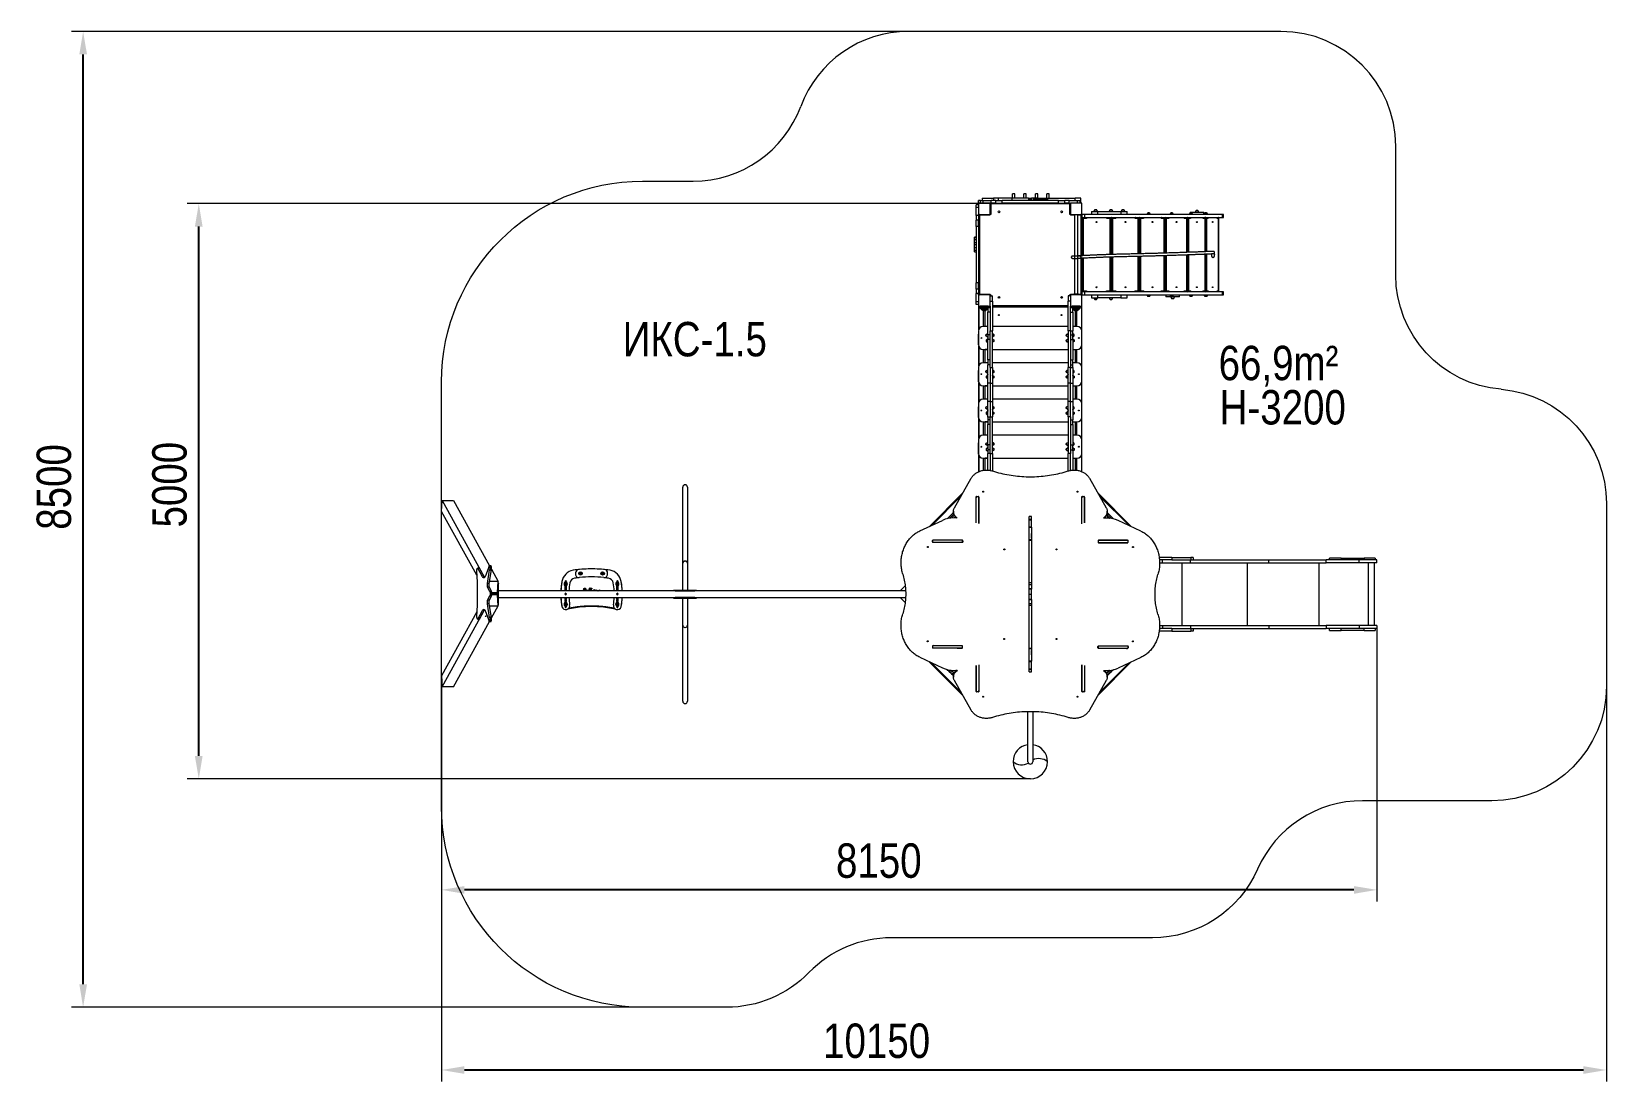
# Model space of a CAD drawing. Header units: millimetres. Extents: x -8465 to 5258, y -4560 to 4592.
import ezdxf

# ---------------------------------------------------------------- set-up
doc = ezdxf.new("R2010")
doc.units = ezdxf.units.MM
for name, color, linetype in [('DIKOM_АРТИКУЛ', 7, 'Continuous'), ('DIKOM_ЗОНА', 80, 'Continuous'), ('DIKOM_ОБЪЕКТ', 7, 'Continuous'), ('DIKOM_РАЗМЕР_ЗОНА', 7, 'Continuous'), ('DIKOM_РАЗМЕР_ОБЪЕКТА', 7, 'Continuous')]:
    doc.layers.add(name, color=color, linetype=linetype)
doc.styles.add('style1', font='arial.ttf', dxfattribs={"width": 0.8})
doc.dimstyles.new('1-50', dxfattribs={"dimtxt": 300, "dimasz": 200, "dimexe": 100, "dimexo": 0, "dimgap": 100, "dimtad": 1, "dimtxsty": 'style1', "dimcen": 200, "dimclrd": 7, "dimclre": 7, "dimclrt": 7, "dimadec": 1, "dimazin": 2, "dimtfac": 1, "dimtmove": 0, "dimatfit": 2, "dimfxl": 0, "dimlwd": 25, "dimlwe": 18, "dimarcsym": 0})

msp = doc.modelspace()

# ---------------------------------------------------------------- texts
at = {"layer": 'DIKOM_АРТИКУЛ', "insert": (-3313.064, 2060.338), "char_height": 300, "attachment_point": 1, "style": 'style1'}
msp.add_mtext_dynamic_manual_height_columns('ИКС-1.5', width=1667.53662, gutter_width=20, heights=[0], dxfattribs=at)
at = {"layer": 'DIKOM_РАЗМЕР_ОБЪЕКТА', "insert": (1878.762, 1852.722), "char_height": 300, "attachment_point": 1, "style": 'style1'}
msp.add_mtext_dynamic_manual_height_columns('66,9m²', width=900.05982, gutter_width=20, heights=[0], dxfattribs=at)
at = {"layer": 'DIKOM_РАЗМЕР_ОБЪЕКТА', "insert": (1887.978, 1466.704), "char_height": 300, "width": 1252.54025, "attachment_point": 1, "style": 'style1'}
msp.add_mtext('H-3200', dxfattribs=at)

# ---------------------------------------------------------------- blocks, each defined once
blk = doc.blocks.new('*D9')
at = {"layer": 'Defpoints', "color": 0, "transparency": 16777216}
for p in [(-8015, 4592), (-824, 4592), (-3142, -3913)]:
    blk.add_point(p, dxfattribs=at)
at = {"layer": 'DIKOM_РАЗМЕР_ЗОНА', "color": 7, "lineweight": 18, "transparency": 16777216}
for p, q in [((-824, 4592), (-8115, 4592)), ((-3142, -3913), (-8115, -3913))]:
    blk.add_line(p, q, dxfattribs=at)
at = {"layer": 'DIKOM_РАЗМЕР_ЗОНА', "color": 7, "lineweight": 25, "transparency": 16777216}
blk.add_line((-8015, -3713), (-8015, 4392), dxfattribs=at)
at = {"layer": 'DIKOM_РАЗМЕР_ЗОНА', "color": 7, "transparency": 16777216}
for points in [[(-8048, 4392), (-7981, 4392), (-8015, 4592)], [(-8048, -3713), (-7981, -3713), (-8015, -3913)]]:
    blk.add_solid(points, dxfattribs=at)
at = {"layer": 'DIKOM_РАЗМЕР_ЗОНА', "color": 7, "transparency": 16777216, "insert": (-8268, 622), "char_height": 300, "attachment_point": 5, "rotation": 90, "style": 'style1'}
blk.add_mtext('8500', dxfattribs=at)
blk = doc.blocks.new('*D10')
at = {"layer": 'Defpoints', "color": 0, "transparency": 16777216}
for p in [(5258, -884), (-4892, -1533), (5258, -4460)]:
    blk.add_point(p, dxfattribs=at)
at = {"layer": 'DIKOM_РАЗМЕР_ЗОНА', "color": 7, "lineweight": 18, "transparency": 16777216}
for p, q in [((5258, -884), (5258, -4560)), ((-4892, -1533), (-4892, -4560))]:
    blk.add_line(p, q, dxfattribs=at)
at = {"layer": 'DIKOM_РАЗМЕР_ЗОНА', "color": 7, "lineweight": 25, "transparency": 16777216}
blk.add_line((-4692, -4460), (5058, -4460), dxfattribs=at)
at = {"layer": 'DIKOM_РАЗМЕР_ЗОНА', "color": 7, "transparency": 16777216}
for points in [[(-4692, -4427), (-4692, -4494), (-4892, -4460)], [(5058, -4427), (5058, -4494), (5258, -4460)]]:
    blk.add_solid(points, dxfattribs=at)
at = {"layer": 'DIKOM_РАЗМЕР_ЗОНА', "color": 7, "transparency": 16777216, "insert": (-1101, -4207), "char_height": 300, "attachment_point": 5, "style": 'style1'}
blk.add_mtext('10150', dxfattribs=at)
blk = doc.blocks.new('*D11')
at = {"layer": 'Defpoints', "color": 0, "transparency": 16777216}
for p in [(3258, -599), (-4892, -1025), (-4892, -2890)]:
    blk.add_point(p, dxfattribs=at)
at = {"layer": 'DIKOM_РАЗМЕР_ОБЪЕКТА', "color": 7, "lineweight": 18, "transparency": 16777216}
for p, q in [((3258, -599), (3258, -2990)), ((-4892, -1025), (-4892, -2990))]:
    blk.add_line(p, q, dxfattribs=at)
at = {"layer": 'DIKOM_РАЗМЕР_ОБЪЕКТА', "color": 7, "lineweight": 25, "transparency": 16777216}
blk.add_line((3058, -2890), (-4692, -2890), dxfattribs=at)
at = {"layer": 'DIKOM_РАЗМЕР_ОБЪЕКТА', "color": 7, "transparency": 16777216}
for points in [[(-4692, -2857), (-4692, -2924), (-4892, -2890)], [(3058, -2857), (3058, -2924), (3258, -2890)]]:
    blk.add_solid(points, dxfattribs=at)
at = {"layer": 'DIKOM_РАЗМЕР_ОБЪЕКТА', "color": 7, "transparency": 16777216, "insert": (-1082, -2637), "char_height": 300, "attachment_point": 5, "style": 'style1'}
blk.add_mtext('8150', dxfattribs=at)
blk = doc.blocks.new('*D12')
at = {"layer": 'Defpoints', "color": 0, "transparency": 16777216}
for p in [(-7007, 3092), (238, 3092), (239, -1923)]:
    blk.add_point(p, dxfattribs=at)
at = {"layer": 'DIKOM_РАЗМЕР_ОБЪЕКТА', "color": 7, "lineweight": 18, "transparency": 16777216}
for p, q in [((238, 3092), (-7107, 3092)), ((239, -1923), (-7107, -1923))]:
    blk.add_line(p, q, dxfattribs=at)
at = {"layer": 'DIKOM_РАЗМЕР_ОБЪЕКТА', "color": 7, "lineweight": 25, "transparency": 16777216}
blk.add_line((-7007, -1723), (-7007, 2892), dxfattribs=at)
at = {"layer": 'DIKOM_РАЗМЕР_ОБЪЕКТА', "color": 7, "transparency": 16777216}
for points in [[(-7041, 2892), (-6974, 2892), (-7007, 3092)], [(-7041, -1723), (-6974, -1723), (-7007, -1923)]]:
    blk.add_solid(points, dxfattribs=at)
at = {"layer": 'DIKOM_РАЗМЕР_ОБЪЕКТА', "color": 7, "transparency": 16777216, "insert": (-7261, 642), "char_height": 300, "attachment_point": 5, "rotation": 90, "style": 'style1'}
blk.add_mtext('5000', dxfattribs=at)

# ---------------------------------------------------------------- dimensions: what is measured, and where the dimension line sits
at = {"layer": 'DIKOM_РАЗМЕР_ЗОНА'}
dim = msp.add_linear_dim(base=(-8014.637, 4592.177), p1=(-3141.903, -3913.28), p2=(-824.286, 4592.177), angle=90, text='8500', dimstyle='1-50', dxfattribs=at)
dim.commit()
dim.dimension.update_dxf_attribs({"geometry": '*D9', "text_midpoint": (-8014.637, 621.747), "dimtype": 160})
dim = msp.add_linear_dim(base=(5258.451, -4460.461), p1=(-4891.903, -1533.363), p2=(5258.451, -884.303), text='10150', dimstyle='1-50', dxfattribs=at)
dim.commit()
dim.dimension.update_dxf_attribs({"geometry": '*D10', "text_midpoint": (-1100.87, -4460.461), "dimtype": 160})
at = {"layer": 'DIKOM_РАЗМЕР_ОБЪЕКТА'}
dim = msp.add_linear_dim(base=(-7007.405, 3092.177), p1=(238.621, -1922.87), p2=(238.214, 3092.177), angle=90, text='5000', dimstyle='1-50', dxfattribs=at)
dim.commit()
dim.dimension.update_dxf_attribs({"geometry": '*D12', "text_midpoint": (-7007.405, 642.177), "dimtype": 160})
dim = msp.add_linear_dim(base=(-4891.903, -2890.349), p1=(3258.451, -599.308), p2=(-4891.903, -1024.832), text='8150', dimstyle='1-50', dxfattribs=at)
dim.commit()
dim.dimension.update_dxf_attribs({"geometry": '*D11', "text_midpoint": (-1082.17, -2890.349), "dimtype": 160})

# ---------------------------------------------------------------- linework, layer by layer
at = {"layer": 'DIKOM_ЗОНА', "color": 3, "lineweight": 15}
for points in [[(4340.156, 1473.169, -0.390453891), (3421.861, 2469.825), (3421.861, 3592.177, 0.414213562), (2421.861, 4592.177), (-824.286, 4592.177, 0.313713917), (-1761.99, 3939.613)], [(2217.16, -2710.264, -0.297491172), (1301.714, -3307.823), (-973.705, -3307.823, 0.202505135), (-1690.513, -3610.552, -0.202505135), (-2407.32, -3913.28), (-3141.903, -3913.28, -0.414213562), (-4891.903, -2163.28), (-4891.903, 1537.048, -0.414213562), (-3141.903, 3287.048), (-2699.694, 3287.048, 0.313713917), (-1761.99, 3939.613)], [(4340.156, 1473.169, -0.390453891), (5258.451, 476.512), (5258.451, -1112.706, -0.414213562), (4258.451, -2112.706), (3132.605, -2112.706, 0.297491172), (2217.16, -2710.264)]]:
    msp.add_lwpolyline(points, format="xyb", dxfattribs=at)
at = {"layer": 'DIKOM_ОБЪЕКТ', "color": 7, "linetype": 'Continuous', "lineweight": 15}
for p, q in [((103.028, 3178.129), (82.028, 3178.129)), ((82.028, 3139.129), (82.028, 3178.129)), ((103.028, 3139.129), (103.028, 3178.129)), ((203.028, 3178.129), (182.028, 3178.129)), ((182.028, 3139.129), (182.028, 3178.129)), ((203.028, 3139.129), (203.028, 3178.129)), ((303.028, 3178.129), (282.028, 3178.129)), ((282.028, 3139.129), (282.028, 3178.129)), ((303.028, 3139.129), (303.028, 3178.129)), ((403.028, 3178.129), (382.028, 3178.129)), ((382.028, 3139.129), (382.028, 3178.129)), ((403.028, 3139.129), (403.028, 3178.129)), ((-211.972, 3082.129), (-232.972, 3082.129)), ((-232.972, 3057.129), (-232.972, 3082.129)), ((-211.972, 3057.129), (-232.972, 3057.129)), ((-232.972, 2987.129), (-232.972, 3057.129)), ((-211.972, 3097.129), (-211.972, 3118.129)), ((-196.972, 3118.129), (-211.972, 3118.129)), ((-111.972, 3097.129), (-211.972, 3097.129)), ((-211.972, 3097.129), (-211.972, 2997.129)), ((-196.972, 3097.129), (-196.972, 3118.129)), ((-196.972, 3118.129), (-171.972, 3118.129)), ((-181.972, 3139.129), (-181.972, 3118.129)), ((-181.972, 3139.129), (-81.972, 3139.129)), ((-171.972, 3097.129), (-171.972, 3118.129)), ((-171.972, 3118.129), (-101.972, 3118.129)), ((-111.972, 3097.129), (-101.972, 3097.129)), ((-111.972, 2997.129), (-111.972, 3097.129)), ((-105.972, 3087.129), (-111.972, 3087.129)), ((-105.972, 3087.129), (-105.972, 3005.129)), ((-101.972, 3097.129), (-101.972, 3118.129)), ((-61.972, 3118.129), (-101.972, 3118.129)), ((-61.972, 3097.129), (-101.972, 3097.129)), ((-101.972, 3091.129), (-101.972, 3097.129)), ((578.028, 3091.129), (-101.972, 3091.129)), ((-81.972, 3139.129), (-81.972, 3118.129)), ((-40.774, 3139.129), (-81.972, 3139.129)), ((-61.972, 3097.129), (-61.972, 3118.129)), ((-61.972, 3118.129), (-6.701, 3118.129)), ((-61.972, 3097.129), (-6.701, 3097.129)), ((-40.774, 3139.129), (-40.774, 3118.129)), ((79.226, 3139.129), (-40.774, 3139.129)), ((-6.701, 3097.129), (-6.701, 3118.129)), ((482.757, 3118.129), (-6.701, 3118.129)), ((482.757, 3097.129), (-6.701, 3097.129)), ((79.226, 3118.129), (79.226, 3139.129)), ((223.028, 3139.129), (79.226, 3139.129)), ((223.028, 3139.129), (223.028, 3118.129)), ((223.028, 3139.129), (233.028, 3139.129)), ((233.028, 3139.129), (233.028, 3118.129)), ((233.028, 3139.129), (243.028, 3139.129)), ((243.028, 3139.129), (243.028, 3118.129)), ((243.028, 3139.129), (248.028, 3139.129)), ((248.028, 3118.129), (248.028, 3139.129)), ((298.028, 3139.129), (248.028, 3139.129)), ((263.771, 3133.129), (263.771, 3118.129)), ((263.771, 3133.129), (276.843, 3133.129)), ((276.843, 3133.129), (276.843, 3118.129)), ((276.843, 3133.129), (300.632, 3133.129)), ((298.028, 3139.129), (628.028, 3139.129)), ((298.028, 3133.129), (298.028, 3139.129)), ((300.632, 3133.129), (300.632, 3118.129)), ((300.632, 3133.129), (325.19, 3133.129)), ((325.19, 3133.129), (325.19, 3118.129)), ((325.19, 3133.129), (343.059, 3133.129)), ((343.059, 3133.129), (343.059, 3118.129)), ((343.059, 3133.129), (370.773, 3133.129)), ((370.773, 3133.129), (370.773, 3118.129)), ((370.773, 3133.129), (388.66, 3133.129)), ((388.66, 3133.129), (388.66, 3118.129)), ((388.66, 3133.129), (391.349, 3133.129)), ((391.349, 3118.129), (391.349, 3133.129)), ((482.757, 3097.129), (482.757, 3118.129)), ((482.757, 3118.129), (538.028, 3118.129)), ((482.757, 3097.129), (538.028, 3097.129)), ((538.028, 3097.129), (538.028, 3118.129)), ((578.028, 3118.129), (538.028, 3118.129)), ((578.028, 3097.129), (538.028, 3097.129)), ((578.028, 3097.129), (578.028, 3118.129)), ((578.028, 3118.129), (648.028, 3118.129)), ((578.028, 3097.129), (588.028, 3097.129)), ((578.028, 3091.129), (578.028, 3097.129)), ((582.028, 3005.129), (582.028, 3087.129)), ((582.028, 3087.129), (588.028, 3087.129)), ((588.028, 3097.129), (588.028, 2997.129)), ((688.028, 3097.129), (588.028, 3097.129)), ((628.028, 3118.129), (628.028, 3139.129)), ((678.028, 3139.129), (628.028, 3139.129)), ((648.028, 3097.129), (648.028, 3118.129)), ((648.028, 3118.129), (673.028, 3118.129)), ((678.028, 3118.129), (673.028, 3118.129)), ((673.028, 3097.129), (673.028, 3118.129)), ((678.028, 3118.129), (678.028, 3139.129)), ((678.028, 3097.129), (678.028, 3118.129)), ((688.028, 2997.129), (688.028, 3097.129)), ((772.602, 3024.129), (772.602, 2997.129)), ((772.602, 3024.129), (825.9, 3024.129)), ((818.211, 3036.129), (796.611, 3036.129)), ((799.46, 3036.673), (799.911, 3036.741)), ((799.897, 3036.665), (799.541, 3036.672)), ((800.522, 3036.758), (799.897, 3036.665)), ((799.911, 3036.741), (799.911, 3036.667)), ((799.999, 3036.743), (800.276, 3036.75)), ((800.276, 3036.75), (800.285, 3036.752)), ((800.276, 3036.75), (800.276, 3036.721)), ((800.285, 3036.752), (800.738, 3036.839)), ((800.285, 3036.752), (800.285, 3036.722)), ((801.053, 3036.895), (800.522, 3036.758)), ((800.908, 3036.872), (801.007, 3036.883)), ((802.531, 3036.989), (801.401, 3036.935)), ((801.783, 3036.956), (802.703, 3037.025)), ((802.717, 3037.026), (802.473, 3037.021)), ((803.234, 3037.048), (802.531, 3036.989)), ((802.594, 3037.038), (802.797, 3037.054)), ((802.703, 3037.025), (802.717, 3037.026)), ((802.703, 3037.025), (802.703, 3037.004)), ((802.717, 3037.026), (802.717, 3037.005)), ((802.797, 3037.054), (802.797, 3037.011)), ((802.931, 3037.052), (803.234, 3037.048)), ((804.052, 3037.137), (804.082, 3037.14)), ((806.393, 3037.182), (805.936, 3037.182)), ((806.753, 3037.182), (806.393, 3037.182)), ((807.813, 3037.182), (806.753, 3037.182)), ((806.935, 3037.181), (807.197, 3037.181)), ((808.864, 3037.182), (807.813, 3037.182)), ((808.721, 3037.181), (809.015, 3037.182)), ((810.269, 3037.145), (809.818, 3037.158)), ((811.532, 3037.083), (811.081, 3037.109)), ((811.36, 3037.086), (811.532, 3037.083)), ((814.593, 3036.788), (813.846, 3036.883)), ((815.095, 3036.71), (813.89, 3036.871)), ((814.979, 3036.712), (815.095, 3036.71)), ((825.9, 2997.129), (825.9, 3024.129)), ((825.9, 3024.129), (1025.705, 3024.129)), ((952.053, 3036.129), (930.453, 3036.129)), ((933.306, 3036.673), (933.757, 3036.741)), ((933.721, 3036.665), (933.389, 3036.672)), ((934.347, 3036.758), (933.721, 3036.665)), ((933.757, 3036.741), (933.757, 3036.67)), ((933.846, 3036.743), (934.104, 3036.75)), ((934.104, 3036.75), (934.113, 3036.752)), ((934.104, 3036.75), (934.104, 3036.722)), ((934.113, 3036.752), (934.571, 3036.837)), ((934.113, 3036.752), (934.113, 3036.723)), ((934.893, 3036.895), (934.347, 3036.758)), ((934.755, 3036.872), (934.839, 3036.882)), ((935.193, 3036.93), (935.191, 3036.929)), ((936.357, 3036.989), (935.242, 3036.935)), ((935.641, 3036.957), (936.533, 3037.025)), ((936.547, 3037.026), (936.318, 3037.021)), ((937.061, 3037.048), (936.357, 3036.989)), ((936.432, 3037.038), (936.645, 3037.054)), ((936.533, 3037.025), (936.547, 3037.026)), ((936.533, 3037.025), (936.533, 3037.004)), ((936.547, 3037.026), (936.547, 3037.005)), ((936.645, 3037.054), (936.645, 3037.013)), ((936.776, 3037.052), (937.061, 3037.048)), ((937.89, 3037.137), (937.923, 3037.14)), ((940.228, 3037.182), (939.778, 3037.182)), ((940.587, 3037.182), (940.228, 3037.182)), ((941.647, 3037.182), (940.587, 3037.182)), ((940.786, 3037.181), (941.047, 3037.181)), ((942.707, 3037.182), (941.634, 3037.182)), ((942.56, 3037.181), (942.857, 3037.182)), ((944.101, 3037.145), (943.65, 3037.158)), ((945.365, 3037.083), (944.914, 3037.109)), ((945.199, 3037.086), (945.365, 3037.083)), ((948.431, 3036.788), (947.683, 3036.883)), ((948.931, 3036.71), (947.725, 3036.871)), ((948.815, 3036.712), (948.931, 3036.71)), ((1025.705, 3024.129), (1025.705, 2997.129)), ((1025.705, 3024.129), (1080.888, 3024.129)), ((1056.879, 3036.129), (1035.279, 3036.129)), ((1038.366, 3036.665), (1038.261, 3036.67)), ((1038.313, 3036.69), (1038.656, 3036.741)), ((1038.996, 3036.758), (1038.366, 3036.665)), ((1038.656, 3036.741), (1038.656, 3036.708)), ((1038.716, 3036.745), (1038.794, 3036.75)), ((1038.794, 3036.75), (1038.803, 3036.752)), ((1038.794, 3036.75), (1038.794, 3036.728)), ((1038.803, 3036.752), (1039.275, 3036.818)), ((1038.803, 3036.752), (1038.803, 3036.729)), ((1039.642, 3036.88), (1038.996, 3036.758)), ((1041.019, 3036.989), (1040.204, 3036.942)), ((1040.635, 3036.971), (1041.233, 3037.025)), ((1041.726, 3037.048), (1041.019, 3036.989)), ((1041.108, 3037.019), (1041.562, 3037.054)), ((1041.248, 3037.026), (1041.174, 3037.022)), ((1041.233, 3037.025), (1041.248, 3037.026)), ((1041.233, 3037.025), (1041.233, 3037.007)), ((1041.248, 3037.026), (1041.248, 3037.008)), ((1041.562, 3037.054), (1041.562, 3037.034)), ((1041.629, 3037.052), (1041.726, 3037.048)), ((1042.688, 3036.629), (1042.688, 3037.137)), ((1044.982, 3037.182), (1044.604, 3037.182)), ((1045.322, 3037.182), (1045.084, 3037.182)), ((1046.381, 3037.182), (1045.322, 3037.182)), ((1045.728, 3037.181), (1045.969, 3037.181)), ((1047.548, 3037.182), (1046.545, 3037.182)), ((1048.809, 3037.145), (1048.355, 3037.158)), ((1048.377, 3037.157), (1048.645, 3037.15)), ((1050.081, 3037.083), (1049.627, 3037.109)), ((1050.002, 3037.087), (1050.081, 3037.083)), ((1051.135, 3037.028), (1051.148, 3037.026)), ((1053.194, 3036.788), (1052.442, 3036.883)), ((1052.442, 3036.866), (1052.442, 3036.883)), ((1053.668, 3036.71), (1052.455, 3036.871)), ((1053.141, 3036.79), (1053.194, 3036.788)), ((1053.596, 3036.714), (1053.668, 3036.71)), ((1080.888, 2997.129), (1080.888, 3024.129)), ((1700.647, 3030.129), (1679.047, 3030.129)), ((1686.974, 3031.158), (1686.564, 3031.142)), ((1688.486, 3031.182), (1688.372, 3031.182)), ((1689.202, 3031.182), (1688.486, 3031.182)), ((1689.291, 3031.182), (1689.291, 3031.185)), ((1690.548, 3031.182), (1689.689, 3031.182)), ((1691.01, 3031.145), (1690.632, 3031.158)), ((1691.096, 3031.182), (1691.068, 3031.182)), ((1691.321, 3031.182), (1691.108, 3031.182)), ((1692.068, 3031.083), (1691.69, 3031.109)), ((1694.012, 3031.09), (1692.068, 3031.083)), ((1692.575, 3031.163), (1692.953, 3031.15)), ((1693.454, 3031.127), (1693.098, 3031.144)), ((1693.287, 3031.052), (1693.596, 3031.065)), ((1693.634, 3031.115), (1694.012, 3031.09)), ((1695.055, 3030.71), (1694.045, 3030.871)), ((1694.904, 3030.788), (1694.278, 3030.883)), ((1694.278, 3030.834), (1694.278, 3030.883)), ((1696.393, 3030.794), (1694.904, 3030.788)), ((1694.904, 3030.788), (1694.904, 3030.734)), ((1696.998, 3030.718), (1695.055, 3030.71)), ((1695.754, 3030.89), (1696.393, 3030.794)), ((1695.944, 3030.885), (1696.998, 3030.718)), ((1695.944, 3030.861), (1695.944, 3030.885)), ((-211.972, 2987.129), (-232.972, 2987.129)), ((-232.972, 2987.129), (-232.972, 2947.129)), ((-211.972, 2947.129), (-232.972, 2947.129)), ((-232.972, 2891.858), (-232.972, 2947.129)), ((-211.972, 2891.858), (-232.972, 2891.858)), ((-232.972, 2891.858), (-232.972, 2402.4)), ((-211.972, 2987.129), (-211.972, 2997.129)), ((-211.972, 2997.129), (-111.972, 2997.129)), ((-211.972, 2987.129), (-211.972, 2947.129)), ((-205.972, 2987.129), (-211.972, 2987.129)), ((-211.972, 2891.858), (-211.972, 2947.129)), ((-211.972, 2891.858), (-211.972, 2402.4)), ((-205.972, 2987.129), (-205.972, 2307.129)), ((-201.972, 2991.129), (-201.972, 2997.129)), ((-119.972, 2991.129), (-201.972, 2991.129)), ((-119.972, 2991.129), (-119.972, 2997.129)), ((-105.972, 3005.129), (-111.972, 3005.129)), ((582.028, 3005.129), (588.028, 3005.129)), ((588.028, 2997.129), (688.028, 2997.129)), ((596.028, 2991.129), (596.028, 2997.129)), ((624.528, 2991.129), (596.028, 2991.129)), ((618.028, 2993.129), (618.028, 2997.129)), ((658.028, 2993.129), (618.028, 2993.129)), ((624.528, 2993.129), (624.528, 2301.129)), ((651.528, 2301.129), (651.528, 2993.129)), ((678.028, 2991.129), (651.528, 2991.129)), ((658.028, 2993.129), (658.028, 2997.129)), ((678.028, 2991.129), (678.028, 2997.129)), ((682.028, 2307.129), (682.028, 2987.129)), ((682.028, 2987.129), (688.028, 2987.129)), ((688.028, 2997.129), (688.028, 2970.129)), ((708.837, 2997.129), (688.028, 2997.129)), ((688.028, 2970.129), (708.837, 2970.129)), ((688.028, 2637.946), (688.028, 2970.129)), ((689.13, 2970.073), (689.13, 2637.992)), ((689.185, 2637.994), (689.185, 2970.129)), ((690.824, 2970.129), (690.824, 2638.062)), ((723.451, 2963.129), (698.651, 2963.129)), ((698.651, 2963.129), (698.651, 2638.395)), ((708.837, 2997.129), (708.837, 2970.129)), ((1910.374, 2997.129), (708.837, 2997.129)), ((708.837, 2970.129), (1910.374, 2970.129)), ((932.768, 2963.129), (907.967, 2963.129)), ((932.768, 2648.11), (932.768, 2963.129)), ((938.886, 2648.298), (938.886, 2970.073)), ((941.545, 2969.767), (941.545, 2648.378)), ((941.908, 2648.389), (941.908, 2970.129)), ((946.036, 2970.129), (946.036, 2648.511)), ((978.602, 2963.129), (954.896, 2963.129)), ((954.896, 2963.129), (954.896, 2648.769)), ((1178.682, 2963.129), (1154.976, 2963.129)), ((1178.682, 2654.128), (1178.682, 2963.129)), ((1183.459, 2654.238), (1183.459, 2969.767)), ((1183.514, 2654.239), (1183.514, 2970.129)), ((1189.972, 2970.129), (1189.972, 2654.388)), ((1221.221, 2963.129), (1199.524, 2963.129)), ((1199.524, 2963.129), (1199.524, 2654.61)), ((1280.408, 3009.129), (1258.808, 3009.129)), ((1261.639, 3009.673), (1262.079, 3009.741)), ((1262.514, 3009.665), (1261.639, 3009.673)), ((1262.079, 3009.741), (1262.811, 3009.75)), ((1263.125, 3009.758), (1262.514, 3009.665)), ((1262.811, 3009.75), (1262.82, 3009.752)), ((1262.811, 3009.75), (1262.811, 3009.71)), ((1262.82, 3009.752), (1263.053, 3009.872)), ((1262.82, 3009.752), (1262.82, 3009.711)), ((1263.053, 3009.872), (1263.497, 3009.924)), ((1263.053, 3009.872), (1263.053, 3009.747)), ((1263.33, 3009.895), (1263.125, 3009.758)), ((1263.381, 3009.909), (1263.372, 3009.908)), ((1263.497, 3009.924), (1265.186, 3010.025)), ((1265.085, 3009.989), (1263.665, 3009.935)), ((1264.455, 3010.019), (1264.895, 3010.054)), ((1265.2, 3010.026), (1264.548, 3010.02)), ((1265.017, 3010.053), (1265.771, 3010.048)), ((1265.771, 3010.048), (1265.085, 3009.989)), ((1265.186, 3010.025), (1265.2, 3010.026)), ((1265.186, 3010.025), (1265.186, 3009.998)), ((1265.2, 3010.026), (1265.2, 3009.999)), ((1268.729, 3010.182), (1268.133, 3010.182)), ((1269.104, 3010.182), (1268.739, 3010.182)), ((1270.169, 3010.182), (1269.127, 3010.182)), ((1269.801, 3010.182), (1270.186, 3010.182)), ((1271.02, 3010.182), (1270.169, 3010.182)), ((1270.945, 3010.181), (1271.192, 3010.182)), ((1272.636, 3010.145), (1272.196, 3010.158)), ((1273.869, 3010.083), (1273.429, 3010.109)), ((1273.654, 3010.085), (1273.869, 3010.083)), ((1277.109, 3009.742), (1276.17, 3009.871)), ((1276.803, 3009.788), (1276.267, 3009.857)), ((1404.345, 2963.129), (1382.648, 2963.129)), ((1404.345, 2660.227), (1404.345, 2963.129)), ((1407.867, 2660.337), (1407.867, 2969.204)), ((1413.221, 2970.129), (1413.221, 2660.505)), ((1441.948, 2963.129), (1423.097, 2963.129)), ((1423.097, 2963.129), (1423.097, 2660.816)), ((1480.171, 3009.129), (1458.571, 3009.129)), ((1462.038, 3009.758), (1461.411, 3009.665)), ((1461.411, 3009.665), (1461.52, 3009.668)), ((1461.922, 3009.75), (1461.932, 3009.752)), ((1461.922, 3009.75), (1461.922, 3009.74)), ((1461.932, 3009.752), (1462.175, 3009.774)), ((1461.932, 3009.752), (1461.932, 3009.742)), ((1462.558, 3009.823), (1462.038, 3009.758)), ((1464.052, 3009.989), (1463.757, 3009.961)), ((1464.757, 3010.048), (1464.052, 3009.989)), ((1464.345, 3010.025), (1464.359, 3010.026)), ((1464.345, 3010.025), (1464.345, 3010.014)), ((1464.359, 3010.026), (1464.445, 3010.024)), ((1464.359, 3010.026), (1464.359, 3010.015)), ((1464.666, 3010.019), (1464.666, 3009.629)), ((1464.902, 3010.05), (1464.757, 3010.048)), ((1465.969, 3010.168), (1465.969, 3010.137)), ((1468.135, 3010.182), (1467.896, 3010.182)), ((1468.227, 3010.182), (1468.135, 3010.182)), ((1469.441, 3010.182), (1468.435, 3010.182)), ((1470.049, 3010.182), (1470.575, 3010.182)), ((1470.842, 3010.182), (1470.061, 3010.182)), ((1470.846, 3010.182), (1470.842, 3010.182)), ((1471.81, 3010.145), (1471.357, 3010.158)), ((1471.531, 3010.175), (1471.531, 3010.153)), ((1471.592, 3010.175), (1471.592, 3010.151)), ((1471.719, 3010.163), (1471.962, 3010.156)), ((1471.719, 3010.163), (1471.719, 3010.147)), ((1473.075, 3010.083), (1472.623, 3010.109)), ((1472.985, 3010.115), (1473.193, 3010.104)), ((1472.985, 3010.115), (1472.985, 3010.089)), ((1473.31, 3010.088), (1473.075, 3010.083)), ((1474.371, 3010.03), (1474.371, 3009.629)), ((1476.647, 3009.71), (1475.439, 3009.871)), ((1476.237, 3009.788), (1475.489, 3009.883)), ((1475.489, 3009.864), (1475.489, 3009.883)), ((1476.514, 3009.794), (1476.237, 3009.788)), ((1476.237, 3009.788), (1476.237, 3009.765)), ((1476.514, 3009.728), (1476.514, 3009.794)), ((1476.514, 3009.784), (1477.009, 3009.718)), ((1476.921, 3009.716), (1476.647, 3009.71)), ((1601.05, 2963.129), (1582.199, 2963.129)), ((1601.05, 2666.675), (1601.05, 2963.129)), ((1603.452, 2666.758), (1603.452, 2968.407)), ((1607.17, 2970.129), (1607.17, 2666.887)), ((1632.266, 2963.129), (1616.989, 2963.129)), ((1616.989, 2963.129), (1616.989, 2667.23)), ((1648.46, 3009.129), (1626.86, 3009.129)), ((1629.683, 3009.673), (1630.13, 3009.741)), ((1630.348, 3009.665), (1629.683, 3009.673)), ((1629.847, 3018.129), (1629.847, 3009.698)), ((1629.847, 3018.129), (1749.847, 3018.129)), ((1630.13, 3009.741), (1630.686, 3009.75)), ((1630.967, 3009.758), (1630.348, 3009.665)), ((1630.686, 3009.75), (1630.695, 3009.752)), ((1630.686, 3009.75), (1630.686, 3009.715)), ((1630.695, 3009.752), (1631.062, 3009.856)), ((1630.695, 3009.752), (1630.695, 3009.717)), ((1631.331, 3009.895), (1630.967, 3009.758)), ((1631.117, 3009.872), (1631.35, 3009.899)), ((1631.418, 3009.909), (1631.408, 3009.908)), ((1632.955, 3009.989), (1631.673, 3009.935)), ((1632.54, 3010.019), (1632.986, 3010.054)), ((1633.105, 3010.026), (1632.67, 3010.02)), ((1633.651, 3010.048), (1632.955, 3009.989)), ((1633.091, 3010.025), (1633.105, 3010.026)), ((1633.091, 3010.025), (1633.091, 3010.001)), ((1633.105, 3010.026), (1633.105, 3010.002)), ((1633.133, 3010.053), (1633.651, 3010.048)), ((1636.712, 3010.182), (1636.186, 3010.182)), ((1637.093, 3010.182), (1636.712, 3010.182)), ((1638.14, 3010.182), (1637.093, 3010.182)), ((1637.942, 3010.182), (1638.182, 3010.182)), ((1639.094, 3010.182), (1638.14, 3010.182)), ((1638.987, 3010.181), (1639.258, 3010.182)), ((1640.612, 3010.145), (1640.166, 3010.158)), ((1641.862, 3010.083), (1641.416, 3010.109)), ((1641.651, 3010.085), (1641.862, 3010.083)), ((1644.864, 3009.788), (1644.124, 3009.883)), ((1645.388, 3009.71), (1644.195, 3009.871)), ((1645.308, 3009.711), (1645.388, 3009.71)), ((1761.209, 2963.129), (1745.931, 2963.129)), ((1749.847, 2997.129), (1749.847, 3018.129)), ((1753.124, 3000.129), (1753.249, 3000.129)), ((1753.124, 2999.289), (1753.124, 3000.129)), ((1778.781, 3009.129), (1757.181, 3009.129)), ((1760.066, 3009.673), (1760.519, 3009.741)), ((1760.347, 3009.665), (1760.146, 3009.671)), ((1760.976, 3009.758), (1760.347, 3009.665)), ((1760.519, 3009.741), (1760.519, 3009.69)), ((1760.602, 3009.744), (1760.754, 3009.75)), ((1760.754, 3009.75), (1760.764, 3009.752)), ((1760.754, 3009.75), (1760.754, 3009.725)), ((1760.764, 3009.752), (1761.239, 3009.827)), ((1760.764, 3009.752), (1760.764, 3009.726)), ((1761.618, 3009.895), (1760.976, 3009.758)), ((1761.209, 2672.797), (1761.209, 2963.129)), ((1762.994, 3009.989), (1761.97, 3009.935)), ((1762.463, 3009.964), (1763.191, 3010.025)), ((1762.668, 2672.859), (1762.668, 2967.407)), ((1763.7, 3010.048), (1762.994, 3009.989)), ((1763.205, 3010.026), (1763.065, 3010.022)), ((1763.134, 3010.032), (1763.418, 3010.054)), ((1763.191, 3010.025), (1763.205, 3010.026)), ((1763.191, 3010.025), (1763.191, 3010.006)), ((1763.205, 3010.026), (1763.205, 3010.007)), ((1763.418, 3010.054), (1763.418, 3010.024)), ((1763.521, 3010.052), (1763.7, 3010.048)), ((1764.148, 3010.114), (1764.186, 3010.116)), ((1764.337, 2970.129), (1764.337, 2672.93)), ((1764.601, 3010.137), (1764.64, 3010.139)), ((1766.917, 3010.182), (1766.506, 3010.182)), ((1767.265, 3010.182), (1766.95, 3010.182)), ((1768.327, 3010.182), (1767.265, 3010.182)), ((1767.575, 3010.181), (1767.826, 3010.181)), ((1769.444, 3010.182), (1768.408, 3010.182)), ((1769.275, 3010.181), (1769.586, 3010.182)), ((1770.768, 3010.145), (1770.315, 3010.158)), ((1772.037, 3010.083), (1771.584, 3010.109)), ((1771.912, 3010.086), (1772.037, 3010.083)), ((1784.834, 2963.129), (1773.719, 2963.129)), ((1773.719, 2963.129), (1773.719, 2673.329)), ((1775.13, 3009.788), (1774.379, 3009.883)), ((1775.616, 3009.71), (1774.405, 3009.871)), ((1775.514, 3009.713), (1775.616, 3009.71)), ((1782.712, 3000.129), (1833.125, 3000.129)), ((1833.125, 3000.129), (1833.125, 2997.129)), ((1878.641, 2963.129), (1867.527, 2963.129)), ((1878.641, 2331.129), (1878.641, 2963.129)), ((1879.371, 2328.017), (1879.371, 2966.241)), ((1910.374, 2997.129), (1910.374, 2970.129)), ((1921.91, 2997.129), (1910.374, 2997.129)), ((1910.374, 2970.129), (1921.91, 2970.129)), ((1921.91, 2970.129), (1921.91, 2997.129)), ((-232.972, 2800.451), (-247.972, 2800.451)), ((-247.972, 2797.761), (-247.972, 2800.451)), ((-247.972, 2797.761), (-232.972, 2797.761)), ((-247.972, 2779.874), (-247.972, 2797.761)), ((-247.972, 2779.874), (-232.972, 2779.874)), ((-247.972, 2752.161), (-247.972, 2779.874)), ((-247.972, 2752.161), (-232.972, 2752.161)), ((-247.972, 2734.292), (-247.972, 2752.161)), ((-247.972, 2734.292), (-232.972, 2734.292)), ((-247.972, 2709.733), (-247.972, 2734.292)), ((-247.972, 2709.733), (-232.972, 2709.733)), ((-247.972, 2685.944), (-247.972, 2709.733)), ((-247.972, 2685.944), (-232.972, 2685.944)), ((-247.972, 2672.872), (-247.972, 2685.944)), ((-247.972, 2672.872), (-232.972, 2672.872)), ((688.028, 2324.129), (688.028, 2618.129)), ((689.13, 2618.175), (689.13, 2324.185)), ((689.185, 2324.129), (689.185, 2618.177)), ((690.824, 2618.246), (690.824, 2324.129)), ((698.651, 2618.577), (698.651, 2331.129)), ((932.768, 2331.129), (932.768, 2628.3)), ((938.886, 2324.185), (938.886, 2628.488)), ((941.545, 2628.569), (941.545, 2324.491)), ((941.908, 2324.129), (941.908, 2628.58)), ((946.036, 2628.703), (946.036, 2324.129)), ((954.896, 2628.961), (954.896, 2331.129)), ((1178.682, 2331.129), (1178.682, 2634.323)), ((1183.459, 2324.491), (1183.459, 2634.433)), ((1183.514, 2324.129), (1183.514, 2634.434)), ((1189.972, 2634.583), (1189.972, 2324.129)), ((1199.524, 2634.805), (1199.524, 2331.129)), ((1404.345, 2331.129), (1404.345, 2640.417)), ((1407.867, 2325.054), (1407.867, 2640.527)), ((1413.221, 2640.695), (1413.221, 2324.129)), ((1423.097, 2641.006), (1423.097, 2331.129)), ((1601.05, 2331.129), (1601.05, 2646.863)), ((1603.452, 2325.851), (1603.452, 2646.946)), ((1607.17, 2647.076), (1607.17, 2324.129)), ((1616.989, 2647.419), (1616.989, 2331.129)), ((1761.209, 2331.129), (1761.209, 2652.981)), ((1762.668, 2326.851), (1762.668, 2653.043)), ((1764.337, 2653.113), (1764.337, 2324.129)), ((1773.719, 2653.512), (1773.719, 2331.129)), ((-211.972, 2402.4), (-232.972, 2402.4)), ((-232.972, 2347.129), (-232.972, 2402.4)), ((-211.972, 2347.129), (-232.972, 2347.129)), ((-232.972, 2347.129), (-232.972, 2307.129)), ((-211.972, 2347.129), (-211.972, 2402.4)), ((-211.972, 2347.129), (-211.972, 2307.129)), ((-211.972, 2307.129), (-232.972, 2307.129)), ((-232.972, 2237.129), (-232.972, 2307.129)), ((-211.972, 2237.129), (-232.972, 2237.129)), ((-232.972, 2212.129), (-232.972, 2237.129)), ((-211.972, 2212.129), (-232.972, 2212.129)), ((-211.972, 2297.129), (-211.972, 2307.129)), ((-211.972, 2307.129), (-205.972, 2307.129)), ((-211.972, 2297.129), (-211.972, 2197.129)), ((-111.972, 2297.129), (-211.972, 2297.129)), ((-211.972, 2197.129), (-211.972, 1991.487)), ((-211.972, 2197.129), (-111.972, 2197.129)), ((-201.972, 2303.129), (-119.972, 2303.129)), ((-201.972, 2303.129), (-201.972, 2297.129)), ((-119.972, 2303.129), (-119.972, 2297.129)), ((-111.972, 2297.129), (-111.972, 2300.618)), ((-111.972, 2197.129), (-111.972, 2297.129)), ((-105.972, 2289.129), (-111.972, 2289.129)), ((-111.972, 2287.129), (-90.972, 2287.129)), ((-111.972, 2241.117), (-90.972, 2241.117)), ((-111.972, 2197.129), (-111.972, 1982.041)), ((-105.972, 2289.129), (-105.972, 2287.129)), ((-90.972, 2241.117), (-90.972, 2287.129)), ((-90.972, 2241.117), (-90.972, 1982.041)), ((-90.972, 2203.129), (567.028, 2203.129)), ((567.028, 2197.129), (-90.972, 2197.129)), ((588.028, 2287.129), (567.028, 2287.129)), ((567.028, 2287.129), (567.028, 2241.116)), ((588.028, 2241.116), (567.028, 2241.116)), ((567.028, 1981.973), (567.028, 2241.116)), ((582.028, 2289.129), (588.028, 2289.129)), ((582.028, 2287.129), (582.028, 2289.129)), ((688.028, 2297.129), (588.028, 2297.129)), ((588.028, 2297.129), (588.028, 2197.129)), ((588.028, 1981.973), (588.028, 2197.129)), ((588.028, 2197.129), (688.028, 2197.129)), ((596.028, 2303.129), (596.028, 2297.129)), ((596.028, 2303.129), (624.528, 2303.129)), ((618.028, 2297.129), (618.028, 2301.129)), ((658.028, 2301.129), (618.028, 2301.129)), ((651.528, 2303.129), (678.028, 2303.129)), ((658.028, 2297.129), (658.028, 2301.129)), ((678.028, 2303.129), (678.028, 2297.129)), ((682.028, 2307.129), (688.028, 2307.129)), ((688.028, 2324.129), (688.028, 2297.129)), ((708.837, 2324.129), (688.028, 2324.129)), ((688.028, 2297.129), (708.837, 2297.129)), ((688.028, 2197.129), (688.028, 2297.129)), ((688.028, 755.274), (688.028, 2197.129)), ((698.651, 2331.129), (723.451, 2331.129)), ((708.837, 2324.129), (708.837, 2297.129)), ((1910.374, 2324.129), (708.837, 2324.129)), ((708.837, 2297.129), (1910.374, 2297.129)), ((772.602, 2297.129), (772.602, 2270.129)), ((772.602, 2270.129), (825.9, 2270.129)), ((796.611, 2258.129), (808.759, 2258.129)), ((799.953, 2257.516), (799.43, 2257.593)), ((799.541, 2257.591), (799.867, 2257.585)), ((799.867, 2257.585), (800.318, 2257.518)), ((799.953, 2257.508), (799.953, 2257.572)), ((800.318, 2257.518), (799.999, 2257.509)), ((800.056, 2257.501), (799.999, 2257.509)), ((801.194, 2257.363), (800.056, 2257.501)), ((800.142, 2257.491), (801.316, 2257.386)), ((801.316, 2257.386), (801.771, 2257.334)), ((801.45, 2257.35), (801.45, 2257.371)), ((801.459, 2257.349), (801.45, 2257.35)), ((801.459, 2257.349), (801.459, 2257.37)), ((801.553, 2257.323), (801.553, 2257.359)), ((802.065, 2257.269), (801.553, 2257.323)), ((801.771, 2257.334), (802.228, 2257.257)), ((802.355, 2257.245), (802.065, 2257.269)), ((802.473, 2257.234), (802.753, 2257.24)), ((802.767, 2257.211), (802.483, 2257.234)), ((802.753, 2257.24), (803.204, 2257.204)), ((802.767, 2257.211), (802.767, 2257.239)), ((803.204, 2257.204), (802.931, 2257.208)), ((804.008, 2257.121), (804.008, 2257.09)), ((805.936, 2257.077), (806.286, 2257.077)), ((806.449, 2257.077), (806.617, 2257.077)), ((806.617, 2257.077), (807.443, 2257.077)), ((808.119, 2257.077), (808.886, 2257.077)), ((808.759, 2258.129), (818.211, 2258.129)), ((809.789, 2257.095), (810.24, 2257.109)), ((810.902, 2257.138), (811.052, 2257.143)), ((811.052, 2257.143), (811.503, 2257.168)), ((811.503, 2257.168), (811.36, 2257.171)), ((813.802, 2257.368), (814.563, 2257.465)), ((813.808, 2257.374), (815.065, 2257.54)), ((815.065, 2257.54), (814.979, 2257.542)), ((825.9, 2270.129), (825.9, 2297.129)), ((1025.705, 2270.129), (825.9, 2270.129)), ((907.967, 2331.129), (932.768, 2331.129)), ((930.453, 2258.129), (942.534, 2258.129)), ((933.797, 2257.517), (933.278, 2257.593)), ((933.389, 2257.591), (933.693, 2257.585)), ((933.693, 2257.585), (934.144, 2257.518)), ((933.797, 2257.508), (933.797, 2257.569)), ((933.904, 2257.501), (933.846, 2257.509)), ((934.144, 2257.518), (933.847, 2257.509)), ((935.027, 2257.363), (933.904, 2257.501)), ((934.006, 2257.489), (935.143, 2257.386)), ((935.143, 2257.386), (935.598, 2257.334)), ((935.28, 2257.35), (935.28, 2257.629)), ((935.289, 2257.349), (935.28, 2257.35)), ((935.289, 2257.349), (935.289, 2257.37)), ((935.386, 2257.323), (935.386, 2257.358)), ((935.914, 2257.269), (935.386, 2257.323)), ((935.598, 2257.334), (936.063, 2257.258)), ((936.195, 2257.246), (935.914, 2257.269)), ((936.318, 2257.234), (936.581, 2257.24)), ((936.617, 2257.211), (936.331, 2257.234)), ((936.581, 2257.24), (937.033, 2257.204)), ((936.617, 2257.211), (936.617, 2257.237)), ((937.033, 2257.204), (936.776, 2257.208)), ((937.85, 2257.121), (937.85, 2257.09)), ((939.778, 2257.077), (940.121, 2257.077)), ((940.298, 2257.077), (940.451, 2257.077)), ((940.451, 2257.077), (941.276, 2257.077)), ((941.95, 2257.077), (942.728, 2257.077)), ((942.534, 2258.129), (952.053, 2258.129)), ((943.622, 2257.095), (944.073, 2257.109)), ((944.741, 2257.138), (944.886, 2257.143)), ((944.886, 2257.143), (945.337, 2257.168)), ((945.337, 2257.168), (945.199, 2257.171)), ((947.64, 2257.368), (948.403, 2257.465)), ((947.645, 2257.374), (948.903, 2257.54)), ((948.903, 2257.54), (948.815, 2257.542)), ((954.896, 2331.129), (978.602, 2331.129)), ((1025.705, 2297.129), (1025.705, 2270.129)), ((1025.705, 2270.129), (1080.888, 2270.129)), ((1080.888, 2270.129), (1080.888, 2297.129)), ((1154.976, 2331.129), (1178.682, 2331.129)), ((1199.524, 2331.129), (1221.221, 2331.129)), ((1258.808, 2285.129), (1272.309, 2285.129)), ((1261.58, 2284.593), (1262.455, 2284.585)), ((1262.159, 2284.506), (1261.58, 2284.593)), ((1262.895, 2284.518), (1262.163, 2284.508)), ((1262.163, 2284.508), (1262.172, 2284.507)), ((1262.172, 2284.507), (1263.869, 2284.386)), ((1263.613, 2284.363), (1262.19, 2284.501)), ((1262.455, 2284.585), (1262.895, 2284.518)), ((1263.869, 2284.386), (1264.313, 2284.334)), ((1263.935, 2284.35), (1263.935, 2284.378)), ((1263.944, 2284.349), (1263.935, 2284.35)), ((1263.944, 2284.349), (1263.944, 2284.377)), ((1263.945, 2284.346), (1263.944, 2284.349)), ((1263.969, 2284.323), (1263.969, 2284.375)), ((1264.114, 2284.28), (1263.969, 2284.323)), ((1264.151, 2284.269), (1264.151, 2284.353)), ((1264.503, 2284.239), (1264.151, 2284.269)), ((1264.313, 2284.334), (1264.514, 2284.233)), ((1264.514, 2284.233), (1264.528, 2284.232)), ((1264.528, 2284.232), (1265.272, 2284.24)), ((1264.836, 2284.211), (1264.576, 2284.233)), ((1265.712, 2284.204), (1265.017, 2284.209)), ((1265.272, 2284.24), (1265.712, 2284.204)), ((1268.133, 2284.077), (1268.618, 2284.077)), ((1268.618, 2284.077), (1268.976, 2284.077)), ((1268.976, 2284.077), (1269.842, 2284.077)), ((1269.966, 2284.077), (1269.887, 2284.077)), ((1270.489, 2284.077), (1271.082, 2284.077)), ((1272.137, 2284.095), (1272.577, 2284.109)), ((1272.309, 2285.129), (1280.408, 2285.129)), ((1273.184, 2284.14), (1273.369, 2284.143)), ((1273.369, 2284.143), (1273.81, 2284.168)), ((1273.81, 2284.168), (1273.654, 2284.17)), ((1382.648, 2331.129), (1404.345, 2331.129)), ((1418.813, 2297.129), (1418.813, 2278.081)), ((1538.813, 2278.081), (1418.813, 2278.081)), ((1423.097, 2331.129), (1441.948, 2331.129)), ((1458.571, 2285.129), (1468.255, 2285.129)), ((1461.52, 2284.587), (1461.435, 2284.585)), ((1461.435, 2284.585), (1461.888, 2284.518)), ((1461.888, 2284.518), (1461.977, 2284.515)), ((1462.666, 2284.425), (1462.888, 2284.386)), ((1462.888, 2284.386), (1463.344, 2284.334)), ((1463.009, 2284.363), (1462.933, 2284.381)), ((1463.009, 2284.363), (1463.009, 2284.629)), ((1463.138, 2284.35), (1463.138, 2284.358)), ((1463.147, 2284.349), (1463.138, 2284.35)), ((1463.147, 2284.349), (1463.147, 2284.357)), ((1463.344, 2284.334), (1463.799, 2284.298)), ((1464.438, 2284.269), (1463.359, 2284.323)), ((1464.329, 2284.24), (1464.781, 2284.204)), ((1464.445, 2284.237), (1464.329, 2284.24)), ((1464.781, 2284.204), (1464.902, 2284.206)), ((1467.896, 2284.077), (1468.061, 2284.077)), ((1468.013, 2266.081), (1489.613, 2266.081)), ((1468.061, 2284.077), (1468.331, 2284.077)), ((1468.255, 2285.129), (1480.171, 2285.129)), ((1468.314, 2284.077), (1469.084, 2284.077)), ((1469.061, 2284.077), (1469.755, 2284.077)), ((1469.781, 2284.077), (1470.831, 2284.077)), ((1470.811, 2284.077), (1470.976, 2284.077)), ((1471.129, 2265.492), (1471.92, 2265.5)), ((1471.665, 2265.42), (1471.129, 2265.492)), ((1471.382, 2284.095), (1471.834, 2284.109)), ((1471.509, 2284.083), (1471.509, 2284.099)), ((1471.57, 2284.083), (1471.57, 2284.101)), ((1471.665, 2265.416), (1472.271, 2265.422)), ((1472.413, 2265.32), (1471.665, 2265.416)), ((1471.743, 2284.1), (1471.743, 2284.106)), ((1471.864, 2284.104), (1471.743, 2284.1)), ((1471.92, 2265.5), (1473.103, 2265.339)), ((1472.364, 2265.325), (1472.243, 2265.342)), ((1472.271, 2265.422), (1472.271, 2265.452)), ((1472.271, 2265.422), (1473.004, 2265.327)), ((1472.648, 2284.143), (1473.1, 2284.168)), ((1473.004, 2265.353), (1473.004, 2265.327)), ((1473.009, 2284.149), (1473.009, 2284.212)), ((1473.461, 2284.175), (1473.009, 2284.149)), ((1473.1, 2284.168), (1473.31, 2284.172)), ((1474.041, 2284.2), (1473.961, 2284.194)), ((1474.399, 2284.233), (1474.123, 2284.206)), ((1475.07, 2265.095), (1474.627, 2265.12)), ((1474.791, 2265.121), (1475.418, 2265.127)), ((1475.411, 2284.374), (1476.672, 2284.54)), ((1475.418, 2265.127), (1475.861, 2265.101)), ((1475.498, 2284.629), (1475.498, 2284.368)), ((1475.498, 2284.368), (1476.262, 2284.465)), ((1476.31, 2265.047), (1476.146, 2265.052)), ((1476.262, 2284.486), (1476.262, 2284.465)), ((1476.262, 2284.465), (1476.539, 2284.471)), ((1477.033, 2284.548), (1476.539, 2284.482)), ((1476.539, 2284.471), (1476.539, 2284.523)), ((1476.658, 2265.065), (1477.101, 2265.052)), ((1476.672, 2284.54), (1476.921, 2284.546)), ((1476.723, 2265.035), (1476.723, 2265.064)), ((1477.339, 2265.028), (1477.363, 2265.028)), ((1477.363, 2265.028), (1477.964, 2265.028)), ((1478.614, 2265.028), (1478.937, 2265.028)), ((1478.937, 2265.028), (1479.886, 2265.028)), ((1479.702, 2265.031), (1479.702, 2265.025)), ((1479.886, 2265.028), (1480.139, 2265.028)), ((1480.139, 2265.028), (1480.288, 2265.028)), ((1483.376, 2265.161), (1483.566, 2265.162)), ((1483.566, 2265.162), (1484.255, 2265.221)), ((1483.904, 2265.185), (1483.89, 2265.184)), ((1484.255, 2265.221), (1484.318, 2265.234)), ((1486.228, 2265.453), (1486.842, 2265.545)), ((1538.813, 2278.081), (1538.813, 2297.129)), ((1582.199, 2331.129), (1601.05, 2331.129)), ((1616.989, 2331.129), (1632.266, 2331.129)), ((1626.86, 2285.129), (1639.711, 2285.129)), ((1630.194, 2284.51), (1629.639, 2284.593)), ((1629.707, 2284.592), (1630.303, 2284.585)), ((1630.75, 2284.518), (1630.194, 2284.508)), ((1630.194, 2284.508), (1630.203, 2284.507)), ((1630.203, 2284.507), (1631.737, 2284.386)), ((1631.546, 2284.363), (1630.258, 2284.501)), ((1630.303, 2284.585), (1630.75, 2284.518)), ((1631.737, 2284.386), (1632.187, 2284.334)), ((1631.836, 2284.35), (1631.836, 2284.375)), ((1631.845, 2284.349), (1631.836, 2284.35)), ((1631.845, 2284.349), (1631.845, 2284.374)), ((1631.904, 2284.323), (1631.904, 2284.367)), ((1632.133, 2284.287), (1631.904, 2284.323)), ((1632.187, 2284.334), (1632.531, 2284.246)), ((1632.605, 2284.239), (1632.246, 2284.269)), ((1632.67, 2284.233), (1633.159, 2284.24)), ((1632.941, 2284.211), (1632.671, 2284.233)), ((1633.606, 2284.204), (1633.133, 2284.209)), ((1633.159, 2284.24), (1633.606, 2284.204)), ((1636.185, 2284.077), (1636.604, 2284.077)), ((1636.624, 2284.077), (1636.948, 2284.077)), ((1636.948, 2284.077), (1637.798, 2284.077)), ((1638.272, 2284.077), (1637.845, 2284.077)), ((1638.465, 2284.077), (1639.135, 2284.077)), ((1639.711, 2285.129), (1648.46, 2285.129)), ((1640.121, 2284.095), (1640.568, 2284.109)), ((1641.188, 2284.139), (1641.371, 2284.143)), ((1641.371, 2284.143), (1641.817, 2284.168)), ((1641.817, 2284.168), (1641.651, 2284.17)), ((1644.065, 2284.368), (1644.819, 2284.465)), ((1644.099, 2284.374), (1645.343, 2284.54)), ((1745.931, 2331.129), (1761.209, 2331.129)), ((1753.124, 2294.129), (1753.124, 2294.969)), ((1753.249, 2294.129), (1753.124, 2294.129)), ((1757.181, 2285.129), (1768.85, 2285.129)), ((1760.146, 2284.59), (1760.329, 2284.585)), ((1760.546, 2284.52), (1760.235, 2284.565)), ((1760.329, 2284.585), (1760.782, 2284.518)), ((1760.546, 2284.508), (1760.546, 2284.553)), ((1760.675, 2284.501), (1760.574, 2284.516)), ((1760.782, 2284.518), (1760.602, 2284.51)), ((1761.709, 2284.363), (1760.675, 2284.501)), ((1760.859, 2284.477), (1761.784, 2284.386)), ((1761.709, 2284.363), (1761.709, 2284.629)), ((1761.784, 2284.386), (1762.241, 2284.334)), ((1761.941, 2284.35), (1761.941, 2284.629)), ((1761.951, 2284.349), (1761.941, 2284.35)), ((1761.951, 2284.349), (1761.951, 2284.629)), ((1762.068, 2284.323), (1762.068, 2284.354)), ((1762.694, 2284.269), (1762.068, 2284.323)), ((1762.241, 2284.334), (1762.747, 2284.265)), ((1762.911, 2284.251), (1762.694, 2284.269)), ((1763.065, 2284.235), (1763.228, 2284.24)), ((1763.399, 2284.211), (1763.097, 2284.236)), ((1763.228, 2284.24), (1763.681, 2284.204)), ((1763.399, 2284.211), (1763.399, 2284.226)), ((1763.681, 2284.204), (1763.521, 2284.208)), ((1764.58, 2284.121), (1764.58, 2284.09)), ((1766.506, 2284.077), (1766.813, 2284.077)), ((1767.083, 2284.077), (1766.964, 2284.078)), ((1767.071, 2284.077), (1767.132, 2284.077)), ((1767.132, 2284.077), (1767.952, 2284.077)), ((1767.952, 2284.077), (1768.067, 2284.077)), ((1768.45, 2284.077), (1768.608, 2284.077)), ((1768.609, 2284.077), (1769.455, 2284.077)), ((1768.85, 2285.129), (1778.781, 2285.129)), ((1769.431, 2284.077), (1769.442, 2284.077)), ((1769.907, 2284.079), (1770.197, 2284.083)), ((1770.296, 2284.095), (1770.749, 2284.109)), ((1771.456, 2284.137), (1771.565, 2284.143)), ((1771.565, 2284.143), (1772.018, 2284.168)), ((1772.018, 2284.168), (1771.912, 2284.171)), ((1773.002, 2284.629), (1773.002, 2284.38)), ((1773.002, 2284.231), (1773.002, 2284.228)), ((1773.007, 2284.232), (1773.007, 2284.23)), ((1773.719, 2331.129), (1784.834, 2331.129)), ((1774.334, 2284.374), (1775.597, 2284.54)), ((1774.346, 2284.629), (1774.346, 2284.368)), ((1774.346, 2284.368), (1775.111, 2284.465)), ((1775.597, 2284.54), (1775.514, 2284.542)), ((1833.125, 2294.129), (1782.712, 2294.129)), ((1833.125, 2297.129), (1833.125, 2294.129)), ((1867.527, 2331.129), (1878.641, 2331.129)), ((1910.374, 2324.129), (1910.374, 2297.129)), ((1921.91, 2324.129), (1910.374, 2324.129)), ((1910.374, 2297.129), (1921.91, 2297.129)), ((1921.91, 2297.129), (1921.91, 2324.129)), ((-206.972, 2192.129), (-198.47, 2192.129)), ((-206.972, 2002.493), (-206.972, 2192.129)), ((-198.47, 2195.636), (-198.47, 2187.421)), ((-198.47, 2195.636), (-179.662, 2195.636)), ((-179.662, 2182.136), (-179.662, 2195.636)), ((-179.662, 2195.636), (-177.21, 2195.636)), ((-177.21, 2182.136), (-179.662, 2182.136)), ((-177.47, 2163.636), (-149.47, 2163.636)), ((-177.21, 2195.636), (-149.731, 2195.636)), ((-177.21, 2195.636), (-177.21, 2182.136)), ((-177.21, 2182.136), (-149.731, 2182.136)), ((-176.889, 2181.187), (-176.787, 2181.083)), ((-176.271, 2175.206), (-176.271, 2179.136)), ((-176.271, 2179.136), (-150.67, 2179.136)), ((-171.47, 2160.636), (-171.47, 2020.636)), ((-155.47, 2020.636), (-155.47, 2160.636)), ((-150.67, 2179.136), (-150.67, 2175.206)), ((-149.731, 2182.136), (-149.731, 2195.636)), ((-149.731, 2195.636), (-147.279, 2195.636)), ((-147.279, 2182.136), (-149.731, 2182.136)), ((-147.279, 2195.636), (-147.279, 2182.136)), ((-147.279, 2195.636), (-128.47, 2195.636)), ((-135.107, 2173.76), (-132.972, 2176.069)), ((-111.972, 2182.651), (-132.972, 2182.651)), ((-132.972, 2182.651), (-132.972, 2145.787)), ((-111.972, 2145.787), (-132.972, 2145.787)), ((-132.972, 1949.07), (-132.972, 2145.787)), ((-128.47, 2187.427), (-128.47, 2195.636)), ((-128.47, 2192.129), (-111.972, 2192.129)), ((-128.47, 2187.423), (-128.47, 2187.427)), ((-90.972, 2192.129), (567.028, 2192.129)), ((588.028, 2192.129), (601.53, 2192.129)), ((609.028, 2182.647), (588.028, 2182.647)), ((588.028, 2146.139), (609.028, 2146.139)), ((601.53, 2195.636), (601.53, 2187.421)), ((601.53, 2195.636), (620.338, 2195.636)), ((609.028, 2146.139), (609.028, 2182.647)), ((609.028, 2146.139), (609.028, 1981.642)), ((620.338, 2182.136), (620.338, 2195.636)), ((620.338, 2195.636), (622.79, 2195.636)), ((622.79, 2182.136), (620.338, 2182.136)), ((622.53, 2163.636), (650.53, 2163.636)), ((622.79, 2195.636), (650.269, 2195.636)), ((622.79, 2195.636), (622.79, 2182.136)), ((622.79, 2182.136), (650.269, 2182.136)), ((623.111, 2181.187), (623.213, 2181.083)), ((623.729, 2175.206), (623.729, 2179.136)), ((623.729, 2179.136), (649.33, 2179.136)), ((628.53, 2160.636), (628.53, 2020.636)), ((644.53, 2020.636), (644.53, 2160.636)), ((649.33, 2179.136), (649.33, 2175.206)), ((650.269, 2182.136), (650.269, 2195.636)), ((650.269, 2195.636), (652.721, 2195.636)), ((652.721, 2182.136), (650.269, 2182.136)), ((652.721, 2195.636), (652.721, 2182.136)), ((652.721, 2195.636), (671.53, 2195.636)), ((671.53, 2187.427), (671.53, 2195.636)), ((671.53, 2192.129), (683.028, 2192.129)), ((671.53, 2187.423), (671.53, 2187.427)), ((683.028, 2192.129), (683.028, 1996.999)), ((-213.474, 1860.636), (-213.472, 1953.393)), ((-213.472, 1980.636), (-213.472, 1860.636)), ((-132.972, 2020.636), (-173.472, 2020.636)), ((-111.972, 1949.07), (-132.972, 1949.07)), ((-132.972, 1949.07), (-132.972, 1906.441)), ((-111.972, 1982.041), (-90.972, 1982.041)), ((-111.972, 1662.263), (-111.972, 1982.041)), ((567.028, 2020.636), (-90.972, 2020.636)), ((-90.972, 1662.263), (-90.972, 1982.041)), ((-90.972, 1955.486), (-89.972, 1955.634)), ((588.028, 1981.973), (567.028, 1981.973)), ((567.028, 1981.973), (567.028, 1662.195)), ((588.028, 1981.973), (588.028, 1662.195)), ((588.028, 1981.642), (609.028, 1981.642)), ((588.028, 1948.014), (609.028, 1948.014)), ((646.528, 2020.636), (609.028, 2020.636)), ((609.028, 1948.014), (609.028, 1981.642)), ((609.028, 1906.289), (609.028, 1948.014)), ((686.528, 1860.636), (686.528, 1980.636)), ((-211.972, 1849.776), (-211.972, 1675.487)), ((-206.972, 1686.493), (-206.972, 1838.774)), ((-171.475, 1820.635), (-173.475, 1820.635)), ((-173.472, 1820.636), (-132.972, 1820.636)), ((-171.475, 1820.636), (-171.475, 1820.635)), ((-171.47, 1820.635), (-171.475, 1820.635)), ((-171.47, 1820.636), (-171.47, 1704.636)), ((-155.475, 1820.636), (-155.475, 1820.635)), ((-132.972, 1820.634), (-155.475, 1820.635)), ((-155.47, 1704.636), (-155.47, 1820.635)), ((-111.972, 1906.441), (-132.972, 1906.441)), ((-132.972, 1729.079), (-132.972, 1906.441)), ((-90.972, 1820.636), (567.028, 1820.636)), ((588.028, 1906.289), (609.028, 1906.289)), ((609.028, 1906.289), (609.028, 1729.158)), ((610.028, 1885.636), (609.028, 1885.785)), ((609.028, 1820.636), (646.528, 1820.636)), ((628.53, 1820.636), (628.53, 1704.636)), ((644.53, 1704.636), (644.53, 1820.636)), ((683.028, 1844.273), (683.028, 1680.999)), ((-213.472, 1664.636), (-213.472, 1544.636)), ((-132.972, 1704.636), (-173.472, 1704.636)), ((-111.972, 1729.079), (-132.972, 1729.079)), ((-132.972, 1729.079), (-132.972, 1686.62)), ((-111.972, 1686.62), (-132.972, 1686.62)), ((-132.972, 1526.877), (-132.972, 1686.62)), ((-111.972, 1662.263), (-90.972, 1662.263)), ((-111.972, 1662.263), (-111.972, 1526.478)), ((567.028, 1704.636), (-90.972, 1704.636)), ((-90.972, 1662.263), (-90.972, 1526.478)), ((588.028, 1662.195), (567.028, 1662.195)), ((567.028, 1526.478), (567.028, 1662.195)), ((588.028, 1729.158), (609.028, 1729.158)), ((588.028, 1687.353), (609.028, 1687.353)), ((588.028, 1662.661), (609.028, 1662.661)), ((588.028, 1526.478), (588.028, 1662.195)), ((609.028, 1687.353), (609.028, 1729.158)), ((646.528, 1704.636), (609.028, 1704.636)), ((609.028, 1662.661), (609.028, 1687.353)), ((609.028, 1662.661), (609.028, 1526.877)), ((686.528, 1544.636), (686.528, 1664.636)), ((-213.474, 1544.636), (-213.472, 1637.393)), ((-211.972, 1533.776), (-211.972, 1359.487)), ((-206.972, 1370.493), (-206.972, 1522.774)), ((-111.972, 1526.877), (-132.972, 1526.877)), ((-132.972, 1367.382), (-132.972, 1526.877)), ((-111.972, 1526.478), (-90.972, 1526.478)), ((-111.972, 1526.478), (-111.972, 1367.78)), ((-90.972, 1639.486), (-89.972, 1639.634)), ((-90.972, 1526.478), (-90.972, 1367.78)), ((588.028, 1526.478), (567.028, 1526.478)), ((567.028, 1367.78), (567.028, 1526.478)), ((588.028, 1526.877), (609.028, 1526.877)), ((588.028, 1367.78), (588.028, 1526.478)), ((610.028, 1569.636), (609.028, 1569.785)), ((609.028, 1526.877), (609.028, 1367.381)), ((683.028, 1528.273), (683.028, 1364.999)), ((-171.475, 1504.635), (-173.475, 1504.635)), ((-173.472, 1504.636), (-132.972, 1504.636)), ((-132.972, 1388.636), (-173.472, 1388.636)), ((-171.475, 1504.636), (-171.475, 1504.635)), ((-171.47, 1504.635), (-171.475, 1504.635)), ((-171.47, 1504.636), (-171.47, 1388.636)), ((-155.475, 1504.636), (-155.475, 1504.635)), ((-132.972, 1504.634), (-155.475, 1504.635)), ((-155.47, 1388.636), (-155.47, 1504.635)), ((-90.972, 1504.636), (567.028, 1504.636)), ((567.028, 1388.636), (-90.972, 1388.636)), ((609.028, 1504.636), (646.528, 1504.636)), ((646.528, 1388.636), (609.028, 1388.636)), ((628.53, 1504.636), (628.53, 1388.636)), ((644.53, 1388.636), (644.53, 1504.636)), ((-213.474, 1228.636), (-213.472, 1321.393)), ((-213.472, 1348.636), (-213.472, 1228.636)), ((-111.972, 1367.382), (-132.972, 1367.382)), ((-132.972, 1231.597), (-132.972, 1367.382)), ((-111.972, 1367.78), (-90.972, 1367.78)), ((-111.972, 1367.78), (-111.972, 1232.064)), ((-90.972, 1367.78), (-90.972, 1232.064)), ((-90.972, 1323.486), (-89.972, 1323.634)), ((588.028, 1367.78), (567.028, 1367.78)), ((567.028, 1231.996), (567.028, 1367.78)), ((588.028, 1231.996), (588.028, 1367.78)), ((588.028, 1367.381), (609.028, 1367.381)), ((609.028, 1367.381), (609.028, 1207.638)), ((610.028, 1253.636), (609.028, 1253.785)), ((686.528, 1228.636), (686.528, 1348.636)), ((-211.972, 1217.776), (-211.972, 1043.487)), ((-206.972, 1054.493), (-206.972, 1206.774)), ((-171.475, 1188.635), (-173.475, 1188.635)), ((-173.472, 1188.636), (-132.972, 1188.636)), ((-171.475, 1188.636), (-171.475, 1188.635)), ((-171.47, 1188.635), (-171.475, 1188.635)), ((-171.47, 1188.636), (-171.47, 1072.636)), ((-155.475, 1188.636), (-155.475, 1188.635)), ((-132.972, 1188.634), (-155.475, 1188.635)), ((-155.47, 1072.636), (-155.47, 1188.635)), ((-111.972, 1231.597), (-132.972, 1231.597)), ((-132.972, 1231.597), (-132.972, 1206.905)), ((-111.972, 1206.905), (-132.972, 1206.905)), ((-132.972, 1206.905), (-132.972, 1165.1)), ((-111.972, 1165.1), (-132.972, 1165.1)), ((-132.972, 987.969), (-132.972, 1165.1)), ((-111.972, 1232.064), (-90.972, 1232.064)), ((-111.972, 912.285), (-111.972, 1232.064)), ((-90.972, 912.285), (-90.972, 1232.064)), ((-90.972, 1188.636), (567.028, 1188.636)), ((588.028, 1231.996), (567.028, 1231.996)), ((567.028, 1231.996), (567.028, 912.217)), ((588.028, 1231.996), (588.028, 912.217)), ((588.028, 1207.638), (609.028, 1207.638)), ((588.028, 1165.179), (609.028, 1165.179)), ((609.028, 1165.179), (609.028, 1207.638)), ((609.028, 1188.636), (646.528, 1188.636)), ((609.028, 1165.179), (609.028, 987.817)), ((628.53, 1188.636), (628.53, 1072.636)), ((644.53, 1072.636), (644.53, 1188.636)), ((683.028, 1212.273), (683.028, 1048.999)), ((-213.474, 912.636), (-213.472, 1005.393)), ((-213.472, 1032.636), (-213.472, 912.636)), ((-132.972, 1072.636), (-173.472, 1072.636)), ((-111.972, 987.969), (-132.972, 987.969)), ((-132.972, 987.969), (-132.972, 946.245)), ((567.028, 1072.636), (-90.972, 1072.636)), ((-90.972, 1007.486), (-89.972, 1007.634)), ((588.028, 987.817), (609.028, 987.817)), ((646.528, 1072.636), (609.028, 1072.636)), ((609.028, 945.189), (609.028, 987.817)), ((686.528, 912.636), (686.528, 1032.636)), ((-211.972, 901.776), (-211.972, 755.066)), ((-206.972, 757.211), (-206.972, 890.774)), ((-171.475, 872.635), (-173.475, 872.635)), ((-173.472, 872.636), (-132.972, 872.636)), ((-171.475, 872.636), (-171.475, 872.635)), ((-171.47, 872.635), (-171.475, 872.635)), ((-171.47, 872.636), (-171.47, 767.282)), ((-155.475, 872.636), (-155.475, 872.635)), ((-132.972, 872.634), (-155.475, 872.635)), ((-155.47, 769.204), (-155.47, 872.635)), ((-111.972, 946.245), (-132.972, 946.245)), ((-132.972, 946.245), (-132.972, 912.616)), ((-111.972, 912.616), (-132.972, 912.616)), ((-132.972, 769.377), (-132.972, 912.616)), ((-111.972, 912.285), (-90.972, 912.285)), ((-111.972, 912.285), (-111.972, 766.872)), ((-90.972, 912.285), (-90.972, 761.632)), ((-90.972, 872.636), (567.028, 872.636)), ((588.028, 912.217), (567.028, 912.217)), ((567.028, 761.484), (567.028, 912.217)), ((588.028, 945.189), (609.028, 945.189)), ((588.028, 766.786), (588.028, 912.217)), ((609.028, 945.189), (609.028, 769.35)), ((610.028, 937.636), (609.028, 937.785)), ((609.028, 872.636), (646.528, 872.636)), ((628.53, 872.636), (628.53, 769.422)), ((644.53, 767.828), (644.53, 872.636)), ((683.028, 896.273), (683.028, 757.401)), ((-423.913, 440.577), (-277.358, 697.325)), ((753.881, 697.325), (900.436, 440.577)), ((-2790.972, -42.945), (-2790.972, 620.234)), ((-2770.972, 640.94), (-2768.972, 640.94)), ((-2748.972, 620.234), (-2748.972, -42.945)), ((-351.426, 567.567), (-641.654, 277.339)), ((1119.557, 275.492), (828.569, 566.479)), ((-4891.84, 409.495), (-4886.618, 504.866)), ((-4886.618, 504.866), (-4519.659, -161.433)), ((-4886.618, 504.866), (-4788.138, 504.866)), ((-4788.138, 504.866), (-4473.921, -65.667)), ((-366.473, 541.206), (-620.56, 287.119)), ((-233.438, 309.282), (-233.438, 533.785)), ((-232.738, 537.682), (-211.738, 537.682)), ((-232.738, 309.09), (-232.738, 537.682)), ((-227.438, 538.981), (-217.038, 538.981)), ((-227.438, 537.682), (-227.438, 538.981)), ((-217.038, 537.682), (-217.038, 538.981)), ((-211.738, 303.35), (-211.738, 537.682)), ((-211.038, 533.785), (-211.038, 303.159)), ((687.562, 302.006), (687.562, 533.785)), ((688.262, 537.682), (709.262, 537.682)), ((688.262, 302.196), (688.262, 537.682)), ((693.562, 538.981), (703.962, 538.981)), ((693.562, 537.682), (693.562, 538.981)), ((703.962, 537.682), (703.962, 538.981)), ((709.262, 307.879), (709.262, 537.682)), ((709.962, 533.785), (709.962, 308.068)), ((1098.345, 285.39), (843.616, 540.118)), ((-4584.641, -148.297), (-4891.84, 409.495)), ((-724.53, 238.914), (-526.157, 330.888)), ((-485.208, 345.476), (-485.154, 345.529)), ((-485.154, 345.529), (-485.123, 345.497)), ((-475.026, 355.658), (-465.634, 365.049)), ((-475.026, 355.658), (-468.443, 349.076)), ((-465.634, 365.049), (-451.94, 351.355)), ((-458.48, 372.204), (-448.199, 382.485)), ((-458.48, 372.204), (-443.631, 357.355)), ((-448.199, 382.485), (-433.35, 367.636)), ((-443.631, 357.355), (-433.35, 367.636)), ((-439.913, 390.771), (-438.247, 392.437)), ((-439.913, 390.771), (-427.038, 377.896)), ((-438.247, 392.437), (-429.103, 383.293)), ((-432.198, 409.875), (-432.198, 402.375)), ((-421.85, 352.491), (-429.35, 352.491)), ((-399.435, 351.282), (-412.672, 364.519)), ((-412.672, 357.019), (-412.672, 364.519)), ((-407.699, 352.046), (-412.672, 357.019)), ((248.262, 363.601), (227.262, 363.601)), ((227.262, 341.37), (227.262, 363.601)), ((227.262, 341.37), (248.262, 341.37)), ((227.262, 336.711), (227.262, 341.37)), ((227.262, 336.711), (248.262, 336.711)), ((227.262, 273.551), (227.262, 336.711)), ((248.262, 341.37), (248.262, 363.601)), ((248.262, 336.711), (248.262, 341.37)), ((248.262, 273.551), (248.262, 336.711)), ((889.195, 364.519), (874.408, 349.733)), ((889.195, 357.019), (882.752, 350.576)), ((889.195, 357.019), (889.195, 364.519)), ((906.826, 351.187), (899.326, 351.187)), ((915.948, 390.792), (903.939, 378.782)), ((923.102, 383.638), (908.253, 368.788)), ((908.253, 368.788), (918.535, 358.507)), ((908.573, 398.167), (915.948, 390.792)), ((908.72, 402.375), (908.72, 409.875)), ((933.384, 373.356), (918.535, 358.507)), ((923.102, 383.638), (933.384, 373.356)), ((941.67, 365.07), (926.891, 350.291)), ((943.335, 363.405), (929.929, 349.999)), ((941.67, 365.07), (943.335, 363.405)), ((955.832, 350.908), (951.619, 346.695)), ((955.832, 350.908), (962.529, 344.211)), ((1202.317, 236.874), (1004.168, 329.335)), ((-613.006, 143.496), (-612.993, 153.896)), ((-612.292, 143.496), (-613.006, 143.496)), ((-612.292, 153.896), (-612.993, 153.896)), ((-612.292, 137.129), (-612.292, 158.129)), ((-352.484, 158.129), (-612.292, 158.129)), ((-607.789, 159.887), (-355.776, 159.456)), ((-352.484, 137.129), (-352.484, 158.129)), ((-350.588, 153.447), (-350.601, 143.047)), ((227.262, 216.129), (224.762, 216.129)), ((224.762, 216.129), (224.762, 198.129)), ((224.762, 198.129), (224.762, 181.577)), ((227.262, 198.129), (224.762, 198.129)), ((227.262, 273.551), (248.262, 273.551)), ((227.262, 272.081), (227.262, 273.551)), ((227.262, 272.081), (248.262, 272.081)), ((227.262, 159.972), (227.262, 272.081)), ((248.262, 159.972), (227.262, 159.972)), ((227.262, 159.972), (227.262, 159.529)), ((227.262, 159.529), (248.262, 159.529)), ((227.262, -213.341), (227.262, 159.529)), ((248.262, 272.081), (248.262, 273.551)), ((248.262, 272.081), (248.262, 159.972)), ((248.262, 159.529), (248.262, 159.972)), ((248.262, 159.529), (248.262, -213.341)), ((251.762, 216.129), (248.762, 216.129)), ((248.762, 198.129), (248.762, 216.129)), ((248.762, 175.446), (248.762, 198.129)), ((251.762, 198.129), (248.762, 198.129)), ((251.762, 198.129), (251.762, 216.129)), ((251.762, 180.577), (251.762, 198.129)), ((828.258, 152.52), (828.251, 142.12)), ((829.009, 158.129), (829.009, 137.129)), ((829.009, 158.129), (1088.816, 158.129)), ((1077.972, 158.3), (833.218, 158.51)), ((1085.471, 158.3), (833.458, 158.516)), ((1077.972, 158.3), (1085.471, 158.3)), ((1088.816, 158.129), (1088.816, 137.129)), ((1088.816, 152.296), (1090.664, 152.296)), ((1088.816, 141.896), (1090.657, 141.896)), ((1090.657, 141.896), (1090.664, 152.296)), ((-352.484, 137.129), (-612.292, 137.129)), ((-355.735, 137.056), (-398.382, 137.129)), ((-355.458, 137.069), (-390.882, 137.129)), ((-354.987, 137.129), (-355.735, 137.056)), ((829.009, 137.129), (1088.816, 137.129)), ((833.374, 136.116), (1085.457, 135.9)), ((1471.93, 8.192), (1361.187, 8.192)), ((1471.93, 8.192), (1471.93, -12.808)), ((1471.93, 8.192), (1638.073, 8.192)), ((1638.073, 8.192), (1638.073, -12.808)), ((1656.935, 8.192), (1638.073, 8.192)), ((1656.935, 8.192), (1656.935, -12.808)), ((2843.898, -12.808), (2843.898, 2.192)), ((2945.643, 2.192), (2843.898, 2.192)), ((2945.643, 2.192), (2945.643, -12.808)), ((2945.643, 2.192), (3145.612, 2.192)), ((3145.612, 2.192), (3145.612, -12.808)), ((3243.867, 2.192), (3145.612, 2.192)), ((3243.867, 2.192), (3243.867, -12.808)), ((-4562.596, -85.333), (-4577.369, -85.333)), ((-4534.432, -161.433), (-4575.936, -86.073)), ((-4575.936, -86.073), (-4561.164, -86.073)), ((-4519.659, -161.433), (-4561.164, -86.073)), ((-4476.687, -67.428), (-4509.736, -153.074)), ((-4491.736, -218.714), (-4472.702, -99.184)), ((-4476.964, -218.714), (-4457.93, -99.184)), ((-4460.489, -65.667), (-4475.262, -65.667)), ((-4472.702, -99.184), (-4457.93, -99.184)), ((-4457.469, -95.539), (-4398.951, -201.792)), ((-3724.944, -127.95), (-3724.944, -137.99)), ((-3689.072, -129.736), (-3687.858, -129.736)), ((-3689.072, -133.236), (-3689.072, -129.736)), ((-3687.805, -133.236), (-3689.072, -133.236)), ((-3688.617, -132.827), (-3688.617, -130.145)), ((-3688.617, -130.145), (-3687.865, -130.145)), ((-3687.85, -132.827), (-3688.617, -132.827)), ((-3685.481, -129.736), (-3685.027, -129.736)), ((-3685.481, -133.236), (-3685.481, -129.736)), ((-3685.027, -133.236), (-3685.481, -133.236)), ((-3684.208, -129.736), (-3683.838, -129.736)), ((-3684.208, -133.236), (-3684.208, -132.921)), ((-3684.009, -133.236), (-3684.208, -133.236)), ((-3677.117, -129.736), (-3676.409, -129.736)), ((-3677.117, -133.236), (-3677.117, -129.736)), ((-3676.663, -133.236), (-3677.117, -133.236)), ((-3676.663, -130.261), (-3676.663, -133.236)), ((-3676.649, -130.261), (-3676.663, -130.261)), ((-3675.673, -133.236), (-3676.649, -130.261)), ((-3676.409, -129.736), (-3675.582, -132.213)), ((-3675.214, -133.236), (-3675.673, -133.236)), ((-3675.422, -132.731), (-3675.413, -132.731)), ((-3675.225, -132.17), (-3674.384, -129.736)), ((-3674.218, -130.309), (-3675.214, -133.236)), ((-3674.384, -129.736), (-3673.754, -129.736)), ((-3674.208, -130.309), (-3674.218, -130.309)), ((-3674.208, -133.236), (-3674.208, -130.309)), ((-3673.754, -133.236), (-3674.208, -133.236)), ((-3673.754, -129.736), (-3673.754, -133.236)), ((-3495.891, -129.736), (-3494.676, -129.736)), ((-3495.891, -133.236), (-3495.891, -129.736)), ((-3494.624, -133.236), (-3495.891, -133.236)), ((-3495.436, -132.827), (-3495.436, -130.145)), ((-3495.436, -130.145), (-3494.683, -130.145)), ((-3494.668, -132.827), (-3495.436, -132.827)), ((-3492.3, -129.736), (-3491.845, -129.736)), ((-3492.3, -133.236), (-3492.3, -129.736)), ((-3491.845, -133.236), (-3492.3, -133.236)), ((-3491.027, -129.736), (-3490.709, -129.736)), ((-3491.027, -133.236), (-3491.027, -133.002)), ((-3490.85, -133.236), (-3491.027, -133.236)), ((-3483.936, -129.736), (-3483.228, -129.736)), ((-3483.936, -133.236), (-3483.936, -129.736)), ((-3483.482, -133.236), (-3483.936, -133.236)), ((-3483.482, -130.261), (-3483.482, -133.236)), ((-3483.467, -130.261), (-3483.482, -130.261)), ((-3482.492, -133.236), (-3483.467, -130.261)), ((-3483.228, -129.736), (-3482.401, -132.213)), ((-3482.033, -133.236), (-3482.492, -133.236)), ((-3482.241, -132.731), (-3482.232, -132.731)), ((-3482.044, -132.17), (-3481.203, -129.736)), ((-3481.036, -130.309), (-3482.033, -133.236)), ((-3481.203, -129.736), (-3480.573, -129.736)), ((-3481.027, -130.309), (-3481.036, -130.309)), ((-3481.027, -133.236), (-3481.027, -130.309)), ((-3480.573, -133.236), (-3481.027, -133.236)), ((-3480.573, -129.736), (-3480.573, -133.236)), ((-3445, -137.99), (-3445, -127.95)), ((-2790.972, -209.084), (-2790.972, -42.945)), ((-2770.972, -23.626), (-2768.972, -23.626)), ((-2748.972, -42.945), (-2748.972, -209.084)), ((1471.93, -12.808), (1363.571, -12.808)), ((1364.764, -39.808), (1389.904, -39.808)), ((1389.904, -39.808), (1389.904, -12.808)), ((1389.904, -39.808), (1633.837, -39.808)), ((1471.93, -12.808), (1635.335, -12.808)), ((1561.043, -585.808), (1561.043, -39.808)), ((1633.837, -39.808), (1633.837, -12.808)), ((1633.837, -39.808), (2316.896, -39.808)), ((1635.335, -12.808), (2316.896, -12.808)), ((2129.451, -585.808), (2129.451, -39.808)), ((2316.896, -39.808), (2316.896, -12.808)), ((2316.896, -12.808), (2817.164, -12.808)), ((2316.896, -39.808), (2817.164, -39.808)), ((2754.786, -585.808), (2754.786, -39.808)), ((2817.164, -39.808), (2817.164, -12.808)), ((3104.035, -12.808), (2817.164, -12.808)), ((3104.035, -39.808), (2817.164, -39.808)), ((3104.035, -39.808), (3104.035, -12.808)), ((3258.451, -12.808), (3104.035, -12.808)), ((3258.451, -39.808), (3104.035, -39.808)), ((3184.323, -585.808), (3184.323, -39.808)), ((3233.451, -39.808), (3233.451, -585.808)), ((3258.451, -39.808), (3258.451, -12.808)), ((-4534.432, -161.433), (-4519.659, -161.433)), ((-4476.964, -218.714), (-4491.736, -218.714)), ((-4471.025, -288.682), (-4490.288, -251.178)), ((-4475.516, -251.178), (-4490.288, -251.178)), ((-4456.253, -288.682), (-4475.516, -251.178)), ((-4398.951, -201.792), (-4474.269, -201.792)), ((-4404.173, -297.164), (-4398.951, -201.792)), ((-4398.892, -222.871), (-4399.995, -220.867)), ((-4399.639, -214.361), (-4394.952, -222.871)), ((-4398.892, -402.871), (-4398.892, -222.871)), ((-4394.952, -222.871), (-4398.892, -222.871)), ((-4394.952, -402.871), (-4394.952, -222.871)), ((-3823.568, -217.999), (-3823.401, -229.908)), ((-3817.972, -240.778), (-3817.972, -245.085)), ((-3817.972, -255.137), (-3817.972, -259.445)), ((-3817.972, -269.496), (-3817.972, -273.804)), ((-3817.412, -229.086), (-3817.569, -217.915)), ((-3813.972, -197.896), (-3813.972, -225.896)), ((-3813.972, -244.538), (-3813.972, -240.778)), ((-3813.972, -258.898), (-3813.972, -255.137)), ((-3813.972, -273.257), (-3813.972, -269.496)), ((-3811.972, -227.598), (-3811.972, -227.998)), ((-3811.972, -227.998), (-3811.972, -232.306)), ((-3811.972, -232.306), (-3811.972, -241.957)), ((-3811.972, -241.957), (-3811.972, -242.357)), ((-3811.972, -242.357), (-3811.972, -246.665)), ((-3811.972, -246.665), (-3811.972, -256.316)), ((-3811.972, -256.316), (-3811.972, -256.716)), ((-3811.972, -256.716), (-3811.972, -261.024)), ((-3811.972, -261.024), (-3811.972, -270.676)), ((-3811.972, -270.676), (-3811.972, -271.075)), ((-3811.972, -271.075), (-3811.972, -275.383)), ((-3807.972, -227.998), (-3807.972, -227.598)), ((-3807.972, -232.306), (-3807.972, -227.998)), ((-3807.972, -241.957), (-3807.972, -232.306)), ((-3807.972, -242.357), (-3807.972, -241.957)), ((-3807.972, -246.665), (-3807.972, -242.357)), ((-3807.972, -256.316), (-3807.972, -246.665)), ((-3807.972, -256.716), (-3807.972, -256.316)), ((-3807.972, -261.024), (-3807.972, -256.716)), ((-3807.972, -270.676), (-3807.972, -261.024)), ((-3807.972, -271.075), (-3807.972, -270.676)), ((-3807.972, -275.383), (-3807.972, -271.075)), ((-3805.972, -225.896), (-3805.972, -197.896)), ((-3805.972, -240.778), (-3805.972, -244.54)), ((-3805.972, -255.137), (-3805.972, -258.899)), ((-3805.972, -269.496), (-3805.972, -273.259)), ((-3802.531, -218.169), (-3804.545, -221.437)), ((-3804.476, -226.341), (-3804.545, -221.437)), ((-3802.462, -223.073), (-3804.476, -226.341)), ((-3804.476, -226.341), (-3803.427, -228.043)), ((-3803.568, -217.971), (-3803.543, -219.81)), ((-3803.45, -226.378), (-3803.412, -229.103)), ((-3803.062, -212.46), (-3802.972, -211.896)), ((-3798.505, -218.163), (-3802.531, -218.169)), ((-3802.462, -223.073), (-3802.531, -218.169)), ((-3798.436, -223.067), (-3802.462, -223.073)), ((-3801.972, -245.085), (-3801.972, -240.778)), ((-3801.972, -259.445), (-3801.972, -255.137)), ((-3801.972, -273.804), (-3801.972, -269.496)), ((-3798.436, -223.067), (-3798.505, -218.163)), ((-3796.494, -221.426), (-3798.505, -218.163)), ((-3796.425, -226.33), (-3798.436, -223.067)), ((-3797.543, -219.724), (-3797.569, -217.887)), ((-3797.402, -229.796), (-3797.451, -226.293)), ((-3797.427, -227.957), (-3796.425, -226.33)), ((-3796.494, -221.426), (-3796.425, -226.33)), ((-3655.4, -282.871), (-3651.196, -263.003)), ((-3647.27, -267.924), (-3650.393, -282.871)), ((-3648.79, -261.085), (-3640.317, -261.085)), ((-3639.969, -282.871), (-3642.159, -267.945)), ((-3638.015, -263.024), (-3635.03, -282.871)), ((-3601.735, -282.871), (-3601.735, -260.417)), ((-3599.767, -258.449), (-3598.782, -258.449)), ((-3596.814, -260.417), (-3596.814, -271.521)), ((-3595.527, -272), (-3586.334, -261.449)), ((-3587.624, -273.134), (-3582.962, -282.871)), ((-3582.611, -264.664), (-3587.185, -269.868)), ((-3583.556, -261.247), (-3582.812, -261.888)), ((-3373.45, -220.897), (-3373.519, -226.044)), ((-3371.505, -222.806), (-3373.519, -226.044)), ((-3373.519, -226.044), (-3372.515, -227.664)), ((-3371.436, -217.659), (-3373.45, -220.897)), ((-3372.493, -226.013), (-3372.543, -229.689)), ((-3372.375, -217.189), (-3372.402, -219.212)), ((-3371.505, -222.806), (-3371.436, -217.659)), ((-3367.479, -222.815), (-3371.505, -222.806)), ((-3367.411, -217.668), (-3371.436, -217.659)), ((-3367.972, -240.977), (-3367.972, -245.285)), ((-3367.972, -255.336), (-3367.972, -259.644)), ((-3367.972, -269.695), (-3367.972, -274.003)), ((-3367.479, -222.815), (-3367.411, -217.668)), ((-3365.468, -226.061), (-3367.479, -222.815)), ((-3365.399, -220.914), (-3367.411, -217.668)), ((-3366.534, -229.086), (-3366.494, -226.093)), ((-3366.516, -227.746), (-3365.468, -226.061)), ((-3366.403, -219.294), (-3366.376, -217.27)), ((-3365.468, -226.061), (-3365.399, -220.914)), ((-3363.972, -217.608), (-3364.439, -217.17)), ((-3363.972, -197.896), (-3363.972, -225.896)), ((-3363.972, -244.738), (-3363.972, -240.977)), ((-3363.972, -259.097), (-3363.972, -255.336)), ((-3363.972, -273.456), (-3363.972, -269.695)), ((-3361.972, -227.797), (-3361.972, -228.197)), ((-3361.972, -228.197), (-3361.972, -232.505)), ((-3361.972, -232.505), (-3361.972, -242.157)), ((-3361.972, -242.157), (-3361.972, -242.556)), ((-3361.972, -242.556), (-3361.972, -246.864)), ((-3361.972, -246.864), (-3361.972, -256.516)), ((-3361.972, -256.516), (-3361.972, -256.916)), ((-3361.972, -256.916), (-3361.972, -261.223)), ((-3361.972, -261.223), (-3361.972, -270.875)), ((-3361.972, -270.875), (-3361.972, -271.275)), ((-3361.972, -271.275), (-3361.972, -275.582)), ((-3357.972, -228.197), (-3357.972, -227.797)), ((-3357.972, -232.505), (-3357.972, -228.197)), ((-3357.972, -242.157), (-3357.972, -232.505)), ((-3357.972, -242.556), (-3357.972, -242.157)), ((-3357.972, -246.864), (-3357.972, -242.556)), ((-3357.972, -256.516), (-3357.972, -246.864)), ((-3357.972, -256.916), (-3357.972, -256.516)), ((-3357.972, -261.223), (-3357.972, -256.916)), ((-3357.972, -270.875), (-3357.972, -261.223)), ((-3357.972, -271.275), (-3357.972, -270.875)), ((-3357.972, -275.582), (-3357.972, -271.275)), ((-3355.972, -225.896), (-3355.972, -197.896)), ((-3355.972, -217.608), (-3355.269, -216.949)), ((-3355.972, -240.977), (-3355.972, -244.74)), ((-3355.972, -255.336), (-3355.972, -259.099)), ((-3355.972, -269.695), (-3355.972, -273.458)), ((-3352.375, -217.232), (-3352.534, -229.079)), ((-3351.972, -245.285), (-3351.972, -240.977)), ((-3351.972, -259.644), (-3351.972, -255.336)), ((-3351.972, -274.003), (-3351.972, -269.695)), ((-3346.543, -229.812), (-3346.376, -217.312)), ((-2790.972, -277.871), (-2790.972, -209.084)), ((-2748.972, -209.084), (-2748.972, -277.871)), ((-894.972, -282.871), (-851.912, -239.811)), ((248.262, -213.341), (227.262, -213.341)), ((227.262, -230.431), (227.262, -213.341)), ((248.262, -230.431), (227.262, -230.431)), ((227.262, -266.915), (227.262, -230.431)), ((248.262, -266.915), (227.262, -266.915)), ((227.262, -268.076), (227.262, -266.915)), ((248.262, -268.076), (227.262, -268.076)), ((227.262, -312.871), (227.262, -268.076)), ((248.262, -213.341), (248.262, -230.431)), ((248.262, -230.431), (248.262, -266.915)), ((248.262, -266.915), (248.262, -268.076)), ((248.262, -312.871), (248.262, -268.076)), ((-4472.702, -516.072), (-4491.736, -396.542)), ((-4476.964, -396.542), (-4491.736, -396.542)), ((-4490.288, -364.079), (-4471.025, -326.575)), ((-4475.516, -364.079), (-4490.288, -364.079)), ((-4457.93, -516.072), (-4476.964, -396.542)), ((-4475.516, -364.079), (-4456.253, -326.575)), ((-4456.253, -288.682), (-4471.025, -288.682)), ((-4471.025, -326.575), (-4456.253, -326.575)), ((-4454.405, -297.164), (-4404.173, -297.164)), ((-4404.173, -318.092), (-4454.405, -318.092)), ((-4404.173, -307.649), (-4453.892, -307.649)), ((-4409.948, -297.164), (-4404.173, -307.649)), ((-4398.951, -413.464), (-4404.173, -318.092)), ((-4399.473, -403.927), (-4398.892, -402.871)), ((-4399.117, -410.433), (-4394.952, -402.871)), ((-4394.952, -402.871), (-4398.892, -402.871)), ((-848.379, -282.871), (-4394.952, -282.871)), ((-4394.952, -342.871), (-848.602, -342.871)), ((-3823.401, -393.98), (-3823.568, -406.48)), ((-3817.972, -349.789), (-3817.972, -354.097)), ((-3817.972, -364.148), (-3817.972, -368.456)), ((-3817.972, -378.507), (-3817.972, -382.815)), ((-3817.569, -406.56), (-3817.41, -394.713)), ((-3803.972, -309.896), (-3815.972, -309.896)), ((-3815.972, -313.896), (-3803.972, -313.896)), ((-3814.675, -406.843), (-3813.972, -406.184)), ((-3813.972, -354.097), (-3813.972, -350.334)), ((-3813.972, -368.456), (-3813.972, -364.693)), ((-3813.972, -382.815), (-3813.972, -379.052)), ((-3813.972, -397.896), (-3813.972, -425.896)), ((-3811.972, -275.383), (-3811.972, -282.871)), ((-3811.972, -305.896), (-3811.972, -309.896)), ((-3811.972, -313.896), (-3811.972, -317.896)), ((-3811.972, -342.871), (-3811.972, -348.209)), ((-3811.972, -348.209), (-3811.972, -352.517)), ((-3811.972, -352.517), (-3811.972, -352.917)), ((-3811.972, -352.917), (-3811.972, -362.568)), ((-3811.972, -362.568), (-3811.972, -366.876)), ((-3811.972, -366.876), (-3811.972, -367.276)), ((-3811.972, -367.276), (-3811.972, -376.928)), ((-3811.972, -376.928), (-3811.972, -381.235)), ((-3811.972, -381.235), (-3811.972, -381.635)), ((-3811.972, -381.635), (-3811.972, -391.287)), ((-3811.972, -391.287), (-3811.972, -395.595)), ((-3811.972, -395.595), (-3811.972, -395.995)), ((-3807.972, -282.871), (-3807.972, -275.383)), ((-3807.972, -309.896), (-3807.972, -305.896)), ((-3807.972, -317.896), (-3807.972, -313.896)), ((-3807.972, -348.209), (-3807.972, -342.871)), ((-3807.972, -352.517), (-3807.972, -348.209)), ((-3807.972, -352.917), (-3807.972, -352.517)), ((-3807.972, -362.568), (-3807.972, -352.917)), ((-3807.972, -366.876), (-3807.972, -362.568)), ((-3807.972, -367.276), (-3807.972, -366.876)), ((-3807.972, -376.928), (-3807.972, -367.276)), ((-3807.972, -381.235), (-3807.972, -376.928)), ((-3807.972, -381.635), (-3807.972, -381.235)), ((-3807.972, -391.287), (-3807.972, -381.635)), ((-3807.972, -395.595), (-3807.972, -391.287)), ((-3807.972, -395.995), (-3807.972, -395.595)), ((-3805.972, -350.336), (-3805.972, -354.097)), ((-3805.972, -364.695), (-3805.972, -368.456)), ((-3805.972, -379.054), (-3805.972, -382.815)), ((-3805.972, -425.896), (-3805.972, -397.896)), ((-3805.505, -406.622), (-3805.972, -406.184)), ((-3804.476, -397.73), (-3804.545, -402.878)), ((-3804.545, -402.878), (-3802.533, -406.124)), ((-3803.428, -396.046), (-3804.476, -397.73)), ((-3804.476, -397.73), (-3802.465, -400.977)), ((-3803.541, -404.498), (-3803.568, -406.522)), ((-3803.41, -394.706), (-3803.45, -397.699)), ((-3802.465, -400.977), (-3802.533, -406.124)), ((-3802.533, -406.124), (-3798.508, -406.133)), ((-3802.465, -400.977), (-3798.439, -400.986)), ((-3801.972, -354.097), (-3801.972, -349.789)), ((-3801.972, -368.456), (-3801.972, -364.148)), ((-3801.972, -382.815), (-3801.972, -378.507)), ((-3798.439, -400.986), (-3798.508, -406.133)), ((-3798.508, -406.133), (-3796.494, -402.895)), ((-3798.439, -400.986), (-3796.425, -397.748)), ((-3797.569, -406.603), (-3797.542, -404.58)), ((-3797.451, -397.779), (-3797.402, -394.103)), ((-3796.425, -397.748), (-3797.429, -396.128)), ((-3796.494, -402.895), (-3796.425, -397.748)), ((-3629.798, -282.871), (-3629.798, -276.554)), ((-3627.829, -274.585), (-3626.846, -274.585)), ((-3624.877, -276.554), (-3624.877, -282.871)), ((-3615.908, -282.871), (-3611.617, -276.466)), ((-3608.553, -274.829), (-3607.608, -274.829)), ((-3604.802, -278.749), (-3604.802, -282.871)), ((-3593.269, -276.911), (-3595.527, -279.527)), ((-3588.416, -282.871), (-3591.132, -277.197)), ((-3542.977, -282.871), (-3542.977, -275.492)), ((-3541.436, -274.747), (-3531.226, -282.871)), ((-3527.879, -282.871), (-3517.01, -274.947)), ((-3515.418, -275.753), (-3515.418, -282.871)), ((-3372.517, -395.835), (-3373.519, -397.462)), ((-3373.519, -397.462), (-3371.508, -400.725)), ((-3373.45, -402.366), (-3373.519, -397.462)), ((-3373.45, -402.366), (-3371.439, -405.629)), ((-3372.543, -393.996), (-3372.493, -397.499)), ((-3372.401, -404.068), (-3372.375, -405.905)), ((-3371.508, -400.725), (-3367.482, -400.719)), ((-3371.508, -400.725), (-3371.439, -405.629)), ((-3371.439, -405.629), (-3367.413, -405.623)), ((-3367.972, -349.988), (-3367.972, -354.296)), ((-3367.972, -364.347), (-3367.972, -368.655)), ((-3367.972, -378.707), (-3367.972, -383.014)), ((-3367.482, -400.719), (-3365.468, -397.451)), ((-3367.482, -400.719), (-3367.413, -405.623)), ((-3367.413, -405.623), (-3365.399, -402.355)), ((-3366.494, -397.414), (-3366.532, -394.689)), ((-3365.468, -397.451), (-3366.517, -395.749)), ((-3366.376, -405.821), (-3366.402, -403.982)), ((-3353.972, -309.896), (-3365.972, -309.896)), ((-3365.972, -313.896), (-3353.972, -313.896)), ((-3365.468, -397.451), (-3365.399, -402.355)), ((-3363.972, -354.296), (-3363.972, -350.533)), ((-3363.972, -368.655), (-3363.972, -364.893)), ((-3363.972, -383.014), (-3363.972, -379.252)), ((-3363.972, -397.896), (-3363.972, -425.896)), ((-3361.972, -275.582), (-3361.972, -282.871)), ((-3361.972, -305.896), (-3361.972, -309.896)), ((-3361.972, -313.896), (-3361.972, -317.896)), ((-3361.972, -342.871), (-3361.972, -348.409)), ((-3361.972, -348.409), (-3361.972, -352.717)), ((-3361.972, -352.717), (-3361.972, -353.116)), ((-3361.972, -353.116), (-3361.972, -362.768)), ((-3361.972, -362.768), (-3361.972, -367.076)), ((-3361.972, -367.076), (-3361.972, -367.476)), ((-3361.972, -367.476), (-3361.972, -377.127)), ((-3361.972, -377.127), (-3361.972, -381.435)), ((-3361.972, -381.435), (-3361.972, -381.835)), ((-3361.972, -381.835), (-3361.972, -391.486)), ((-3361.972, -391.486), (-3361.972, -395.794)), ((-3361.972, -395.794), (-3361.972, -396.194)), ((-3357.972, -282.871), (-3357.972, -275.582)), ((-3357.972, -309.896), (-3357.972, -305.896)), ((-3357.972, -317.896), (-3357.972, -313.896)), ((-3357.972, -348.409), (-3357.972, -342.871)), ((-3357.972, -352.717), (-3357.972, -348.409)), ((-3357.972, -353.116), (-3357.972, -352.717)), ((-3357.972, -362.768), (-3357.972, -353.116)), ((-3357.972, -367.076), (-3357.972, -362.768)), ((-3357.972, -367.476), (-3357.972, -367.076)), ((-3357.972, -377.127), (-3357.972, -367.476)), ((-3357.972, -381.435), (-3357.972, -377.127)), ((-3357.972, -381.835), (-3357.972, -381.435)), ((-3357.972, -391.486), (-3357.972, -381.835)), ((-3357.972, -395.794), (-3357.972, -391.486)), ((-3357.972, -396.194), (-3357.972, -395.794)), ((-3355.972, -350.535), (-3355.972, -354.296)), ((-3355.972, -364.894), (-3355.972, -368.655)), ((-3355.972, -379.254), (-3355.972, -383.014)), ((-3355.972, -425.896), (-3355.972, -397.896)), ((-3352.532, -394.706), (-3352.375, -405.877)), ((-3351.972, -354.296), (-3351.972, -349.988)), ((-3351.972, -368.655), (-3351.972, -364.347)), ((-3351.972, -383.014), (-3351.972, -378.707)), ((-3346.376, -405.793), (-3346.543, -393.884)), ((-2869.972, -277.871), (-2854.972, -277.871)), ((-2869.972, -277.871), (-2869.972, -282.871)), ((-2869.972, -342.871), (-2869.972, -347.871)), ((-2869.972, -347.871), (-2854.972, -347.871)), ((-2854.972, -277.871), (-2854.972, -282.871)), ((-2854.972, -277.871), (-2684.972, -277.871)), ((-2854.972, -282.871), (-2684.972, -282.871)), ((-2854.972, -342.871), (-2854.972, -347.871)), ((-2684.972, -342.871), (-2854.972, -342.871)), ((-2854.972, -347.871), (-2684.972, -347.871)), ((-2790.972, -416.658), (-2790.972, -347.871)), ((-2748.972, -347.871), (-2748.972, -416.658)), ((-2684.972, -277.871), (-2684.972, -282.871)), ((-2684.972, -277.871), (-2669.972, -277.871)), ((-2684.972, -342.871), (-2684.972, -347.871)), ((-2684.972, -347.871), (-2669.972, -347.871)), ((-2669.972, -277.871), (-2669.972, -282.871)), ((-2669.972, -342.871), (-2669.972, -347.871)), ((-852.398, -385.445), (-894.972, -342.871)), ((227.262, -312.871), (248.262, -312.871)), ((227.262, -357.666), (227.262, -312.871)), ((227.262, -357.666), (248.262, -357.666)), ((227.262, -358.827), (227.262, -357.666)), ((248.262, -358.827), (227.262, -358.827)), ((227.262, -395.311), (227.262, -358.827)), ((248.262, -395.311), (227.262, -395.311)), ((227.262, -412.401), (227.262, -395.311)), ((248.262, -357.666), (248.262, -312.871)), ((248.262, -357.666), (248.262, -358.827)), ((248.262, -358.827), (248.262, -395.311)), ((248.262, -395.311), (248.262, -412.401)), ((-4584.641, -466.96), (-4891.84, -1024.751)), ((-4886.618, -1120.123), (-4519.659, -453.823)), ((-4577.369, -529.924), (-4562.596, -529.924)), ((-4575.936, -529.184), (-4534.432, -453.823)), ((-4561.164, -529.184), (-4575.936, -529.184)), ((-4561.164, -529.184), (-4519.659, -453.823)), ((-4519.659, -453.823), (-4534.432, -453.823)), ((-4509.736, -462.182), (-4476.687, -547.828)), ((-4474.269, -413.464), (-4398.951, -413.464)), ((-4457.93, -516.072), (-4472.702, -516.072)), ((-4457.469, -519.717), (-4398.951, -413.464)), ((-2790.972, -582.797), (-2790.972, -416.658)), ((-2748.972, -416.658), (-2748.972, -582.797)), ((248.262, -412.401), (227.262, -412.401)), ((227.262, -785.27), (227.262, -412.401)), ((248.262, -412.401), (248.262, -785.27)), ((-4788.138, -1120.123), (-4473.921, -549.59)), ((-4475.262, -549.59), (-4460.489, -549.59)), ((-2790.972, -1245.976), (-2790.972, -582.797)), ((-2770.972, -602.116), (-2768.972, -602.116)), ((-2748.972, -582.797), (-2748.972, -1245.976)), ((1471.93, -633.808), (1361.084, -633.808)), ((1471.93, -612.808), (1363.385, -612.808)), ((1364.449, -585.808), (1389.904, -585.808)), ((1389.904, -585.808), (1389.904, -612.808)), ((1389.904, -585.808), (1633.837, -585.808)), ((1471.93, -612.808), (1471.93, -633.808)), ((1471.93, -612.808), (1635.335, -612.808)), ((1471.93, -633.808), (1638.073, -633.808)), ((1633.837, -585.808), (1633.837, -612.808)), ((1633.837, -585.808), (2316.896, -585.808)), ((1635.335, -612.808), (2316.896, -612.808)), ((1638.073, -612.808), (1638.073, -633.808)), ((1656.935, -633.808), (1638.073, -633.808)), ((1656.935, -612.808), (1656.935, -633.808)), ((2316.896, -585.808), (2316.896, -612.808)), ((2316.896, -585.808), (2817.164, -585.808)), ((2316.896, -612.808), (2817.164, -612.808)), ((2817.164, -585.808), (2817.164, -612.808)), ((3104.035, -585.808), (2817.164, -585.808)), ((3104.035, -612.808), (2817.164, -612.808)), ((2843.898, -627.808), (2843.898, -612.808)), ((2843.898, -627.808), (2945.643, -627.808)), ((2945.643, -627.808), (2945.643, -612.808)), ((3145.612, -627.808), (2945.643, -627.808)), ((3104.035, -585.808), (3104.035, -612.808)), ((3258.451, -585.808), (3104.035, -585.808)), ((3258.451, -612.808), (3104.035, -612.808)), ((3145.612, -627.808), (3145.612, -612.808)), ((3145.612, -627.808), (3243.867, -627.808)), ((3243.867, -612.808), (3243.867, -627.808)), ((3258.451, -585.808), (3258.451, -612.808)), ((-614.174, -767.104), (-614.187, -777.504)), ((-612.292, -777.504), (-614.187, -777.504)), ((-612.292, -767.104), (-614.174, -767.104)), ((-612.292, -783.871), (-612.292, -762.871)), ((-352.484, -762.871), (-612.292, -762.871)), ((-352.484, -783.871), (-612.292, -783.871)), ((-356.887, -761.544), (-608.97, -761.113)), ((-399.543, -783.871), (-356.986, -783.944)), ((-392.043, -783.871), (-356.646, -783.931)), ((-356.171, -783.871), (-356.986, -783.944)), ((-352.484, -783.871), (-352.484, -762.871)), ((-351.782, -777.953), (-351.768, -767.552)), ((224.762, -806.413), (224.762, -823.871)), ((248.262, -785.27), (227.262, -785.27)), ((227.262, -785.27), (227.262, -785.714)), ((227.262, -785.714), (248.262, -785.714)), ((227.262, -897.822), (227.262, -785.714)), ((248.262, -785.714), (248.262, -785.27)), ((248.262, -785.714), (248.262, -897.822)), ((248.762, -823.871), (248.762, -802.405)), ((251.762, -823.871), (251.762, -806.887)), ((827.661, -778.88), (827.668, -768.48)), ((829.009, -764.461), (829.009, -782.916)), ((829.967, -783.871), (1088.381, -783.871)), ((830.444, -762.871), (1088.381, -762.871)), ((832.618, -762.491), (1077.381, -762.7)), ((832.798, -762.485), (1084.881, -762.7)), ((1084.867, -785.1), (832.853, -784.885)), ((1077.381, -762.7), (1084.881, -762.7)), ((1088.816, -765.582), (1088.816, -782.206)), ((1088.816, -768.705), (1090.073, -768.705)), ((1088.816, -779.105), (1090.067, -779.105)), ((1090.073, -768.705), (1090.067, -779.105)), ((-725.895, -861.987), (-527.805, -954.616)), ((-644.85, -899.884), (-351.422, -1193.312)), ((-623.599, -909.822), (-366.469, -1166.951)), ((-233.438, -1159.527), (-233.438, -933.555)), ((-232.738, -933.367), (-232.738, -1163.424)), ((-211.738, -927.702), (-211.738, -1163.424)), ((-211.038, -927.513), (-211.038, -1159.527)), ((224.762, -823.871), (224.762, -841.871)), ((224.762, -823.871), (227.262, -823.871)), ((224.762, -841.871), (227.262, -841.871)), ((248.262, -897.822), (227.262, -897.822)), ((227.262, -899.292), (227.262, -897.822)), ((227.262, -899.292), (248.262, -899.292)), ((227.262, -962.453), (227.262, -899.292)), ((248.262, -899.292), (248.262, -897.822)), ((248.262, -962.453), (248.262, -899.292)), ((248.762, -823.871), (251.762, -823.871)), ((248.762, -841.871), (248.762, -823.871)), ((248.762, -841.871), (251.762, -841.871)), ((251.762, -841.871), (251.762, -823.871)), ((687.562, -1159.527), (687.562, -928.529)), ((688.262, -928.72), (688.262, -1163.424)), ((709.262, -934.441), (709.262, -1163.424)), ((709.962, -934.632), (709.962, -1159.527)), ((828.573, -1192.218), (1117.799, -902.991)), ((843.62, -1165.857), (1096.666, -912.81)), ((1201.658, -864.027), (1003.344, -956.171)), ((-4891.84, -1024.751), (-4886.618, -1120.123)), ((-479.776, -976.65), (-487.147, -969.279)), ((-479.776, -976.65), (-475.168, -972.042)), ((-467.279, -989.146), (-453.487, -975.354)), ((-465.614, -990.812), (-467.279, -989.146)), ((-465.614, -990.812), (-450.765, -975.963)), ((-457.328, -999.098), (-442.479, -984.249)), ((-447.047, -1009.379), (-457.328, -999.098)), ((-450.765, -975.963), (-451.143, -975.584)), ((-447.047, -1009.379), (-432.197, -994.53)), ((-432.197, -994.53), (-442.479, -984.249)), ((-439.892, -1016.533), (-427.067, -1003.708)), ((-432.078, -1024.348), (-439.892, -1016.533)), ((-432.196, -1028.116), (-432.196, -1035.616)), ((-430.285, -976.552), (-422.785, -976.552)), ((-277.357, -1323.067), (-423.912, -1066.319)), ((-412.67, -990.261), (-397.428, -975.018)), ((-412.67, -982.761), (-405.822, -975.912)), ((-412.67, -982.761), (-412.67, -990.261)), ((227.262, -962.453), (248.262, -962.453)), ((227.262, -967.112), (227.262, -962.453)), ((227.262, -967.112), (248.262, -967.112)), ((227.262, -989.343), (227.262, -967.112)), ((227.262, -989.343), (248.262, -989.343)), ((248.262, -967.112), (248.262, -962.453)), ((248.262, -989.343), (248.262, -967.112)), ((900.438, -1066.319), (753.882, -1323.067)), ((875.512, -976.576), (889.196, -990.261)), ((883.787, -977.352), (889.196, -982.761)), ((889.196, -982.761), (889.196, -990.261)), ((898.859, -977.857), (906.359, -977.857)), ((915.969, -1016.513), (903.912, -1004.456)), ((914.303, -1018.178), (905.852, -1009.727)), ((908.722, -1035.616), (908.722, -1028.116)), ((919.687, -983.096), (909.406, -993.378)), ((924.255, -1008.227), (909.406, -993.378)), ((915.969, -1016.513), (914.303, -1018.178)), ((934.536, -997.945), (919.687, -983.096)), ((934.536, -997.945), (924.255, -1008.227)), ((941.69, -990.791), (927.739, -976.84)), ((951.082, -981.4), (941.69, -990.791)), ((951.082, -981.4), (944.319, -974.638)), ((961.21, -971.271), (961.069, -971.13)), ((961.445, -971.036), (961.21, -971.271)), ((-4788.138, -1120.123), (-4886.618, -1120.123)), ((-211.738, -1163.424), (-232.738, -1163.424)), ((-227.438, -1163.424), (-227.438, -1164.723)), ((-217.038, -1164.723), (-227.438, -1164.723)), ((-217.038, -1163.424), (-217.038, -1164.723)), ((709.262, -1163.424), (688.262, -1163.424)), ((693.562, -1163.424), (693.562, -1164.723)), ((703.962, -1164.723), (693.562, -1164.723)), ((703.962, -1163.424), (703.962, -1164.723)), ((-2770.972, -1266.682), (-2768.972, -1266.682)), ((217.091, -1772.871), (217.091, -1336.993)), ((259.091, -1336.984), (259.091, -1772.871))]:
    msp.add_line(p, q, dxfattribs=at)
at = {"layer": 'DIKOM_ОБЪЕКТ', "color": 7, "linetype": 'Continuous', "lineweight": 15, "flags": 128}
for points in [[(801.334, 3036.928), (801.333, 3036.928), (801.333, 3036.928), (801.333, 3036.928), (801.332, 3036.928), (801.332, 3036.928), (801.332, 3036.928), (801.332, 3036.928), (801.331, 3036.927)], [(807.78, 3037.182), (808.668, 3037.181), (808.702, 3037.181)], [(722.569, 2970.129), (722.741, 2969.995), (722.907, 2969.596), (723.059, 2968.949), (723.193, 2968.079), (723.303, 2967.018), (723.384, 2965.808), (723.434, 2964.495), (723.451, 2963.129)], [(907.967, 2963.129), (907.951, 2964.495), (907.9, 2965.808), (907.819, 2967.018), (907.709, 2968.079), (907.575, 2968.949), (907.423, 2969.596), (907.257, 2969.995), (907.085, 2970.129)], [(976.379, 2970.129), (976.813, 2969.995), (977.23, 2969.596), (977.614, 2968.949), (977.951, 2968.079), (978.228, 2967.018), (978.433, 2965.808), (978.559, 2964.495), (978.602, 2963.129)], [(1062.996, 2931.129), (1063.165, 2932.308), (1063.655, 2933.382), (1064.424, 2934.256), (1065.403, 2934.853), (1066.506, 2935.118), (1067.633, 2935.029), (1068.686, 2934.593), (1069.569, 2933.85), (1070.206, 2932.865), (1070.54, 2931.725), (1070.54, 2930.533), (1070.206, 2929.394), (1069.569, 2928.408), (1068.686, 2927.665), (1067.633, 2927.229), (1066.506, 2927.14), (1065.403, 2927.406), (1064.424, 2928.002), (1063.655, 2928.876), (1063.165, 2929.95), (1062.996, 2931.129)], [(1154.976, 2963.129), (1154.933, 2964.495), (1154.807, 2965.808), (1154.601, 2967.018), (1154.325, 2968.079), (1153.988, 2968.949), (1153.604, 2969.596), (1153.187, 2969.995), (1152.753, 2970.129)], [(1217.744, 2970.129), (1218.422, 2969.995), (1219.075, 2969.596), (1219.676, 2968.949), (1220.203, 2968.079), (1220.635, 2967.018), (1220.957, 2965.808), (1221.154, 2964.495), (1221.221, 2963.129)], [(1298.463, 2931.129), (1298.617, 2932.308), (1299.066, 2933.382), (1299.77, 2934.256), (1300.666, 2934.853), (1301.675, 2935.118), (1302.707, 2935.029), (1303.67, 2934.593), (1304.479, 2933.85), (1305.062, 2932.865), (1305.367, 2931.725), (1305.367, 2930.533), (1305.062, 2929.394), (1304.479, 2928.408), (1303.67, 2927.665), (1302.707, 2927.229), (1301.675, 2927.14), (1300.666, 2927.406), (1299.77, 2928.002), (1299.066, 2928.876), (1298.617, 2929.95), (1298.463, 2931.129)], [(1382.648, 2963.129), (1382.581, 2964.495), (1382.383, 2965.808), (1382.062, 2967.018), (1381.629, 2968.079), (1381.102, 2968.949), (1380.501, 2969.596), (1379.849, 2969.995), (1379.17, 2970.129)], [(1437.35, 2970.129), (1438.247, 2969.995), (1439.11, 2969.596), (1439.904, 2968.949), (1440.601, 2968.079), (1441.173, 2967.018), (1441.598, 2965.808), (1441.859, 2964.495), (1441.948, 2963.129)], [(1509.057, 2931.129), (1509.191, 2932.308), (1509.581, 2933.382), (1510.193, 2934.256), (1510.972, 2934.853), (1511.848, 2935.118), (1512.745, 2935.029), (1513.582, 2934.593), (1514.284, 2933.85), (1514.791, 2932.865), (1515.056, 2931.725), (1515.056, 2930.533), (1514.791, 2929.394), (1514.284, 2928.408), (1513.582, 2927.665), (1512.745, 2927.229), (1511.848, 2927.14), (1510.972, 2927.406), (1510.193, 2928.002), (1509.581, 2928.876), (1509.191, 2929.95), (1509.057, 2931.129)], [(1582.199, 2963.129), (1582.111, 2964.495), (1581.849, 2965.808), (1581.424, 2967.018), (1580.852, 2968.079), (1580.156, 2968.949), (1579.361, 2969.596), (1578.498, 2969.995), (1577.601, 2970.129)], [(1626.725, 2970.129), (1627.806, 2969.995), (1628.846, 2969.596), (1629.804, 2968.949), (1630.643, 2968.079), (1631.332, 2967.018), (1631.844, 2965.808), (1632.16, 2964.495), (1632.266, 2963.129)], [(1686.654, 2931.129), (1686.763, 2932.308), (1687.079, 2933.382), (1687.574, 2934.256), (1688.206, 2934.853), (1688.916, 2935.118), (1689.643, 2935.029), (1690.321, 2934.593), (1690.89, 2933.85), (1691.301, 2932.865), (1691.516, 2931.725), (1691.516, 2930.533), (1691.301, 2929.394), (1690.89, 2928.408), (1690.321, 2927.665), (1689.643, 2927.229), (1688.916, 2927.14), (1688.206, 2927.406), (1687.574, 2928.002), (1687.079, 2928.876), (1686.763, 2929.95), (1686.654, 2931.129)], [(1745.931, 2963.129), (1745.825, 2964.495), (1745.509, 2965.808), (1744.997, 2967.018), (1744.308, 2968.079), (1743.469, 2968.949), (1742.511, 2969.596), (1741.471, 2969.995), (1740.39, 2970.129)], [(1824.402, 2931.129), (1824.481, 2932.308), (1824.711, 2933.382), (1825.071, 2934.256), (1825.53, 2934.853), (1826.047, 2935.118), (1826.576, 2935.029), (1827.069, 2934.593), (1827.484, 2933.85), (1827.782, 2932.865), (1827.939, 2931.725), (1827.939, 2930.533), (1827.782, 2929.394), (1827.484, 2928.408), (1827.069, 2927.665), (1826.576, 2927.229), (1826.047, 2927.14), (1825.53, 2927.406), (1825.071, 2928.002), (1824.711, 2928.876), (1824.481, 2929.95), (1824.402, 2931.129)], [(1839.975, 2659.051), (1839.979, 2659.036), (1840.583, 2656.33), (1841.043, 2653.485), (1841.354, 2650.538), (1841.51, 2647.531), (1841.51, 2644.503), (1841.354, 2641.495), (1841.043, 2638.549), (1840.583, 2635.703), (1839.979, 2632.998), (1839.239, 2630.468), (1838.373, 2628.148), (1837.394, 2626.07), (1836.314, 2624.262), (1835.149, 2622.748), (1833.912, 2621.549), (1832.623, 2620.68), (1831.297, 2620.154), (1829.953, 2619.978), (1828.609, 2620.154), (1827.283, 2620.68), (1825.994, 2621.549), (1824.758, 2622.748), (1823.592, 2624.262), (1822.512, 2626.07), (1821.533, 2628.148), (1820.668, 2630.468), (1819.928, 2632.998), (1819.324, 2635.703), (1818.863, 2638.549), (1818.553, 2641.495), (1818.396, 2644.503), (1818.396, 2647.531), (1818.553, 2650.538), (1818.863, 2653.485), (1819.171, 2655.496)], [(1062.996, 2363.129), (1063.165, 2364.308), (1063.655, 2365.382), (1064.424, 2366.256), (1065.403, 2366.853), (1066.506, 2367.118), (1067.633, 2367.029), (1068.686, 2366.593), (1069.569, 2365.85), (1070.206, 2364.865), (1070.54, 2363.725), (1070.54, 2362.533), (1070.206, 2361.394), (1069.569, 2360.408), (1068.686, 2359.665), (1067.633, 2359.229), (1066.506, 2359.14), (1065.403, 2359.406), (1064.424, 2360.002), (1063.655, 2360.876), (1063.165, 2361.95), (1062.996, 2363.129)], [(1298.463, 2363.129), (1298.617, 2364.308), (1299.066, 2365.382), (1299.77, 2366.256), (1300.666, 2366.853), (1301.675, 2367.118), (1302.707, 2367.029), (1303.67, 2366.593), (1304.479, 2365.85), (1305.062, 2364.865), (1305.367, 2363.725), (1305.367, 2362.533), (1305.062, 2361.394), (1304.479, 2360.408), (1303.67, 2359.665), (1302.707, 2359.229), (1301.675, 2359.14), (1300.666, 2359.406), (1299.77, 2360.002), (1299.066, 2360.876), (1298.617, 2361.95), (1298.463, 2363.129)], [(1509.057, 2363.129), (1509.191, 2364.308), (1509.581, 2365.382), (1510.193, 2366.256), (1510.972, 2366.853), (1511.848, 2367.118), (1512.745, 2367.029), (1513.582, 2366.593), (1514.284, 2365.85), (1514.791, 2364.865), (1515.056, 2363.725), (1515.056, 2362.533), (1514.791, 2361.394), (1514.284, 2360.408), (1513.582, 2359.665), (1512.745, 2359.229), (1511.848, 2359.14), (1510.972, 2359.406), (1510.193, 2360.002), (1509.581, 2360.876), (1509.191, 2361.95), (1509.057, 2363.129)], [(1686.654, 2363.129), (1686.763, 2364.308), (1687.079, 2365.382), (1687.574, 2366.256), (1688.206, 2366.853), (1688.916, 2367.118), (1689.643, 2367.029), (1690.321, 2366.593), (1690.89, 2365.85), (1691.301, 2364.865), (1691.516, 2363.725), (1691.516, 2362.533), (1691.301, 2361.394), (1690.89, 2360.408), (1690.321, 2359.665), (1689.643, 2359.229), (1688.916, 2359.14), (1688.206, 2359.406), (1687.574, 2360.002), (1687.079, 2360.876), (1686.763, 2361.95), (1686.654, 2363.129)], [(1824.402, 2363.129), (1824.481, 2364.308), (1824.711, 2365.382), (1825.071, 2366.256), (1825.53, 2366.853), (1826.047, 2367.118), (1826.576, 2367.029), (1827.069, 2366.593), (1827.484, 2365.85), (1827.782, 2364.865), (1827.939, 2363.725), (1827.939, 2362.533), (1827.782, 2361.394), (1827.484, 2360.408), (1827.069, 2359.665), (1826.576, 2359.229), (1826.047, 2359.14), (1825.53, 2359.406), (1825.071, 2360.002), (1824.711, 2360.876), (1824.481, 2361.95), (1824.402, 2363.129)], [(-211.972, 2197.129), (-211.876, 2197.033), (-211.591, 2196.749), (-211.129, 2196.287), (-210.508, 2195.665), (-209.75, 2194.907), (-208.885, 2194.043), (-207.947, 2193.105), (-206.972, 2192.129)], [(-179.662, 2195.636), (-179.674, 2195.831), (-179.71, 2196.019), (-179.769, 2196.191), (-179.848, 2196.343), (-179.944, 2196.467), (-180.054, 2196.56), (-180.173, 2196.617), (-180.297, 2196.636)], [(-147.279, 2195.636), (-147.267, 2195.831), (-147.231, 2196.019), (-147.172, 2196.191), (-147.093, 2196.343), (-146.997, 2196.467), (-146.887, 2196.56), (-146.768, 2196.617), (-146.644, 2196.636)], [(620.338, 2195.636), (620.326, 2195.831), (620.29, 2196.019), (620.231, 2196.191), (620.152, 2196.343), (620.056, 2196.467), (619.946, 2196.56), (619.827, 2196.617), (619.703, 2196.636)], [(652.721, 2195.636), (652.733, 2195.831), (652.769, 2196.019), (652.828, 2196.191), (652.907, 2196.343), (653.003, 2196.467), (653.113, 2196.56), (653.232, 2196.617), (653.356, 2196.636)], [(683.028, 2192.129), (684.003, 2193.105), (684.941, 2194.043), (685.806, 2194.907), (686.564, 2195.665), (687.185, 2196.287), (687.647, 2196.749), (687.932, 2197.033), (688.028, 2197.129)], [(723.451, 2331.129), (723.434, 2329.764), (723.384, 2328.45), (723.303, 2327.24), (723.193, 2326.179), (723.059, 2325.309), (722.907, 2324.662), (722.741, 2324.264), (722.569, 2324.129)], [(907.967, 2331.129), (907.951, 2329.764), (907.9, 2328.45), (907.819, 2327.24), (907.709, 2326.179), (907.575, 2325.309), (907.423, 2324.662), (907.257, 2324.264), (907.085, 2324.129)], [(978.602, 2331.129), (978.559, 2329.764), (978.433, 2328.45), (978.228, 2327.24), (977.951, 2326.179), (977.614, 2325.309), (977.23, 2324.662), (976.813, 2324.264), (976.379, 2324.129)], [(1154.976, 2331.129), (1154.933, 2329.764), (1154.807, 2328.45), (1154.601, 2327.24), (1154.325, 2326.179), (1153.988, 2325.309), (1153.604, 2324.662), (1153.187, 2324.264), (1152.753, 2324.129)], [(1221.221, 2331.129), (1221.154, 2329.764), (1220.957, 2328.45), (1220.635, 2327.24), (1220.203, 2326.179), (1219.676, 2325.309), (1219.075, 2324.662), (1218.422, 2324.264), (1217.744, 2324.129)], [(1382.648, 2331.129), (1382.581, 2329.764), (1382.383, 2328.45), (1382.062, 2327.24), (1381.629, 2326.179), (1381.102, 2325.309), (1380.501, 2324.662), (1379.849, 2324.264), (1379.17, 2324.129)], [(1441.948, 2331.129), (1441.859, 2329.764), (1441.598, 2328.45), (1441.173, 2327.24), (1440.601, 2326.179), (1439.904, 2325.309), (1439.11, 2324.662), (1438.247, 2324.264), (1437.35, 2324.129)], [(1582.199, 2331.129), (1582.111, 2329.764), (1581.849, 2328.45), (1581.424, 2327.24), (1580.852, 2326.179), (1580.156, 2325.309), (1579.361, 2324.662), (1578.498, 2324.264), (1577.601, 2324.129)], [(1632.266, 2331.129), (1632.16, 2329.764), (1631.844, 2328.45), (1631.332, 2327.24), (1630.643, 2326.179), (1629.804, 2325.309), (1628.846, 2324.662), (1627.806, 2324.264), (1626.725, 2324.129)], [(1745.931, 2331.129), (1745.825, 2329.764), (1745.509, 2328.45), (1744.997, 2327.24), (1744.308, 2326.179), (1743.469, 2325.309), (1742.511, 2324.662), (1741.471, 2324.264), (1740.39, 2324.129)], [(-198.455, 2187.374), (-198.417, 2188.359), (-198.214, 2189.382), (-197.77, 2190.444), (-197.168, 2191.22), (-196.268, 2191.804), (-195.101, 2192.018), (-193.738, 2191.804), (-193.037, 2191.559), (-192.286, 2191.221), (-190.921, 2190.443), (-189.38, 2189.378), (-188.265, 2188.513), (-187.182, 2187.613), (-186.158, 2186.714), (-185.142, 2185.783), (-183.996, 2184.687), (-182.766, 2183.458), (-181.596, 2182.232), (-180.386, 2180.896), (-179.438, 2179.788), (-178.15, 2178.156), (-177.093, 2176.633), (-176.271, 2175.206), (-176.271, 2175.206)], [(-191.618, 2173.709), (-191.763, 2173.716), (-191.834, 2173.761)], [(-135.323, 2173.709), (-135.178, 2173.716), (-135.107, 2173.761)], [(601.545, 2187.374), (601.583, 2188.359), (601.786, 2189.382), (602.23, 2190.444), (602.832, 2191.22), (603.732, 2191.804), (604.899, 2192.018), (606.262, 2191.804), (606.963, 2191.559), (607.714, 2191.221), (609.079, 2190.443), (610.62, 2189.378), (611.735, 2188.513), (612.818, 2187.613), (613.842, 2186.714), (614.858, 2185.783), (616.004, 2184.687), (617.234, 2183.458), (618.404, 2182.232), (619.614, 2180.896), (620.562, 2179.788), (621.85, 2178.156), (622.907, 2176.633), (623.729, 2175.206), (623.729, 2175.206)], [(664.677, 2173.709), (664.822, 2173.716), (664.893, 2173.761)], [(-188.61, 1924.133), (-188.473, 1924.136), (-187.892, 1924.087)], [(-141.187, 1933.434), (-141.423, 1933.573), (-141.619, 1933.785), (-141.764, 1934.061), (-141.854, 1934.389), (-141.885, 1934.756), (-141.854, 1935.146), (-141.765, 1935.542), (-141.619, 1935.928)], [(-85.325, 1935.928), (-85.179, 1935.542), (-85.09, 1935.146), (-85.059, 1934.756), (-85.09, 1934.389), (-85.18, 1934.061), (-85.325, 1933.785), (-85.521, 1933.573), (-85.757, 1933.434)], [(558.381, 1935.93), (558.235, 1935.544), (558.146, 1935.148), (558.115, 1934.758), (558.146, 1934.391), (558.236, 1934.063), (558.381, 1933.787), (558.577, 1933.575), (558.813, 1933.436)], [(614.675, 1935.93), (614.821, 1935.544), (614.91, 1935.148), (614.941, 1934.758), (614.91, 1934.391), (614.82, 1934.063), (614.675, 1933.787), (614.479, 1933.575), (614.243, 1933.436)], [(-141.619, 1905.339), (-141.765, 1905.725), (-141.854, 1906.121), (-141.885, 1906.511), (-141.854, 1906.878), (-141.764, 1907.207), (-141.619, 1907.483), (-141.423, 1907.695), (-141.187, 1907.833)], [(-85.325, 1905.339), (-85.179, 1905.725), (-85.09, 1906.121), (-85.059, 1906.511), (-85.09, 1906.878), (-85.18, 1907.207), (-85.325, 1907.483), (-85.521, 1907.695), (-85.757, 1907.833)], [(558.381, 1905.342), (558.235, 1905.727), (558.146, 1906.124), (558.115, 1906.513), (558.146, 1906.88), (558.236, 1907.209), (558.381, 1907.485), (558.577, 1907.697), (558.813, 1907.836)], [(614.243, 1907.836), (614.479, 1907.697), (614.675, 1907.485), (614.82, 1907.209), (614.91, 1906.88), (614.941, 1906.513), (614.91, 1906.124), (614.821, 1905.727), (614.675, 1905.342)], [(-213.13, 1539.401), (-213.282, 1540.715), (-213.474, 1544.636)], [(-188.878, 1608.112), (-188.473, 1608.136), (-187.892, 1608.087)], [(-141.187, 1617.434), (-141.423, 1617.573), (-141.619, 1617.785), (-141.764, 1618.061), (-141.854, 1618.389), (-141.885, 1618.756), (-141.854, 1619.146), (-141.765, 1619.542), (-141.619, 1619.928)], [(-141.619, 1589.339), (-141.765, 1589.725), (-141.854, 1590.121), (-141.885, 1590.511), (-141.854, 1590.878), (-141.764, 1591.207), (-141.619, 1591.483), (-141.423, 1591.695), (-141.187, 1591.833)], [(-85.325, 1619.928), (-85.179, 1619.542), (-85.09, 1619.146), (-85.059, 1618.756), (-85.09, 1618.389), (-85.18, 1618.061), (-85.325, 1617.785), (-85.521, 1617.573), (-85.757, 1617.434)], [(-85.325, 1589.339), (-85.179, 1589.725), (-85.09, 1590.121), (-85.059, 1590.511), (-85.09, 1590.878), (-85.18, 1591.207), (-85.325, 1591.483), (-85.521, 1591.695), (-85.757, 1591.833)], [(558.381, 1619.93), (558.235, 1619.545), (558.146, 1619.148), (558.115, 1618.758), (558.146, 1618.392), (558.236, 1618.063), (558.381, 1617.787), (558.577, 1617.575), (558.813, 1617.436)], [(558.381, 1589.342), (558.235, 1589.727), (558.146, 1590.124), (558.115, 1590.513), (558.146, 1590.88), (558.236, 1591.209), (558.381, 1591.485), (558.577, 1591.697), (558.813, 1591.836)], [(614.675, 1619.93), (614.821, 1619.545), (614.91, 1619.148), (614.941, 1618.758), (614.91, 1618.392), (614.82, 1618.063), (614.675, 1617.787), (614.479, 1617.575), (614.243, 1617.436)], [(614.243, 1591.836), (614.479, 1591.697), (614.675, 1591.485), (614.82, 1591.209), (614.91, 1590.88), (614.941, 1590.513), (614.91, 1590.124), (614.821, 1589.727), (614.675, 1589.342)], [(-188.61, 1292.133), (-188.473, 1292.136), (-187.892, 1292.087)], [(-141.187, 1301.434), (-141.423, 1301.573), (-141.619, 1301.785), (-141.764, 1302.061), (-141.854, 1302.389), (-141.885, 1302.756), (-141.854, 1303.146), (-141.765, 1303.542), (-141.619, 1303.928)], [(-141.619, 1273.34), (-141.765, 1273.725), (-141.854, 1274.121), (-141.885, 1274.511), (-141.854, 1274.878), (-141.764, 1275.207), (-141.619, 1275.483), (-141.423, 1275.695), (-141.187, 1275.833)], [(-85.325, 1303.928), (-85.179, 1303.542), (-85.09, 1303.146), (-85.059, 1302.756), (-85.09, 1302.389), (-85.18, 1302.061), (-85.325, 1301.785), (-85.521, 1301.573), (-85.757, 1301.434)], [(-85.325, 1273.34), (-85.179, 1273.725), (-85.09, 1274.121), (-85.059, 1274.511), (-85.09, 1274.878), (-85.18, 1275.207), (-85.325, 1275.483), (-85.521, 1275.695), (-85.757, 1275.833)], [(558.381, 1303.93), (558.235, 1303.545), (558.146, 1303.148), (558.115, 1302.758), (558.146, 1302.392), (558.236, 1302.063), (558.381, 1301.787), (558.577, 1301.575), (558.813, 1301.436)], [(558.381, 1273.342), (558.235, 1273.727), (558.146, 1274.124), (558.115, 1274.513), (558.146, 1274.88), (558.236, 1275.209), (558.381, 1275.485), (558.577, 1275.697), (558.813, 1275.836)], [(614.675, 1303.93), (614.821, 1303.545), (614.91, 1303.148), (614.941, 1302.758), (614.91, 1302.392), (614.82, 1302.063), (614.675, 1301.787), (614.479, 1301.575), (614.243, 1301.436)], [(614.243, 1275.836), (614.479, 1275.697), (614.675, 1275.485), (614.82, 1275.209), (614.91, 1274.88), (614.941, 1274.513), (614.91, 1274.124), (614.821, 1273.727), (614.675, 1273.342)], [(-188.878, 976.112), (-188.473, 976.136), (-187.892, 976.087)], [(-141.187, 985.434), (-141.423, 985.573), (-141.619, 985.785), (-141.764, 986.061), (-141.854, 986.389), (-141.885, 986.756), (-141.854, 987.146), (-141.765, 987.542), (-141.619, 987.928)], [(-85.325, 987.928), (-85.179, 987.542), (-85.09, 987.146), (-85.059, 986.756), (-85.09, 986.389), (-85.18, 986.061), (-85.325, 985.785), (-85.521, 985.573), (-85.757, 985.434)], [(558.381, 987.93), (558.235, 987.545), (558.146, 987.148), (558.115, 986.758), (558.146, 986.392), (558.236, 986.063), (558.381, 985.787), (558.577, 985.575), (558.813, 985.436)], [(614.675, 987.93), (614.821, 987.545), (614.91, 987.148), (614.941, 986.758), (614.91, 986.392), (614.82, 986.063), (614.675, 985.787), (614.479, 985.575), (614.243, 985.436)], [(-213.13, 907.401), (-213.282, 908.715), (-213.474, 912.636)], [(-141.619, 957.34), (-141.765, 957.725), (-141.854, 958.121), (-141.885, 958.511), (-141.854, 958.878), (-141.764, 959.207), (-141.619, 959.483), (-141.423, 959.695), (-141.187, 959.833)], [(-85.325, 957.34), (-85.179, 957.725), (-85.09, 958.121), (-85.059, 958.511), (-85.09, 958.878), (-85.18, 959.207), (-85.325, 959.483), (-85.521, 959.695), (-85.757, 959.833)], [(558.381, 957.342), (558.235, 957.727), (558.146, 958.124), (558.115, 958.513), (558.146, 958.88), (558.236, 959.209), (558.381, 959.485), (558.577, 959.697), (558.813, 959.836)], [(614.243, 959.836), (614.479, 959.697), (614.675, 959.485), (614.82, 959.209), (614.91, 958.88), (614.941, 958.513), (614.91, 958.124), (614.821, 957.727), (614.675, 957.342)], [(-277.358, 697.325), (-273.957, 702.934), (-270.244, 708.393), (-266.229, 713.689), (-261.92, 718.809), (-257.328, 723.741), (-252.464, 728.473), (-247.339, 732.994), (-241.965, 737.293), (-236.356, 741.361), (-230.525, 745.186), (-224.485, 748.761), (-218.252, 752.077), (-211.839, 755.125), (-205.261, 757.9), (-198.536, 760.393), (-191.678, 762.599), (-184.704, 764.513), (-177.631, 766.13), (-170.475, 767.446), (-163.254, 768.459), (-155.984, 769.166), (-148.683, 769.565), (-141.368, 769.655), (-134.056, 769.436), (-126.766, 768.909), (-119.514, 768.075), (-112.318, 766.935), (-105.194, 765.493), (-98.16, 763.752), (-91.233, 761.715)], [(-91.233, 761.715), (-73.627, 756.29), (-55.901, 751.164), (-38.063, 746.339), (-20.12, 741.817), (-2.079, 737.598), (16.055, 733.686), (34.273, 730.081), (52.569, 726.785), (70.935, 723.8), (89.366, 721.125), (107.853, 718.763), (126.391, 716.713), (144.97, 714.978), (163.586, 713.557), (182.23, 712.452), (200.895, 711.662), (219.575, 711.188), (238.261, 711.03), (256.948, 711.188), (275.628, 711.662), (294.293, 712.452), (312.937, 713.557), (331.552, 714.978), (350.132, 716.713), (368.669, 718.763), (387.157, 721.125), (405.587, 723.8), (423.954, 726.785), (442.25, 730.081), (460.468, 733.686), (478.602, 737.598), (496.643, 741.817), (514.586, 746.339), (532.424, 751.164), (550.149, 756.29), (567.756, 761.715)], [(567.756, 761.715), (574.683, 763.752), (581.717, 765.493), (588.841, 766.935), (596.037, 768.075), (603.289, 768.909), (610.579, 769.436), (617.89, 769.655), (625.205, 769.565), (632.506, 769.166), (639.776, 768.459), (646.998, 767.446), (654.154, 766.13), (661.227, 764.513), (668.201, 762.599), (675.059, 760.393), (681.784, 757.9), (688.361, 755.125), (694.774, 752.077), (701.008, 748.761), (707.048, 745.186), (712.879, 741.361), (718.488, 737.293), (723.862, 732.994), (728.986, 728.473), (733.851, 723.741), (738.443, 718.809), (742.752, 713.689), (746.767, 708.393), (750.48, 702.934), (753.881, 697.325)], [(-168.338, 580.984), (-168.516, 579.91), (-169.037, 578.923), (-169.857, 578.104), (-170.91, 577.517), (-172.112, 577.212), (-173.364, 577.212), (-174.566, 577.517), (-175.62, 578.104), (-176.44, 578.923), (-176.96, 579.91), (-177.138, 580.984), (-176.96, 582.057), (-176.44, 583.044), (-175.62, 583.863), (-174.566, 584.45), (-173.364, 584.755), (-172.112, 584.755), (-170.91, 584.45), (-169.857, 583.863), (-169.037, 583.044), (-168.516, 582.057), (-168.338, 580.984)], [(653.662, 580.984), (653.484, 579.91), (652.963, 578.923), (652.143, 578.104), (651.09, 577.517), (649.888, 577.212), (648.636, 577.212), (647.434, 577.517), (646.38, 578.104), (645.56, 578.923), (645.04, 579.91), (644.862, 580.984), (645.04, 582.057), (645.56, 583.044), (646.38, 583.863), (647.434, 584.45), (648.636, 584.755), (649.888, 584.755), (651.09, 584.45), (652.143, 583.863), (652.963, 583.044), (653.484, 582.057), (653.662, 580.984)], [(-412.672, 364.519), (-416.138, 368.237), (-419.301, 372.153), (-422.144, 376.249), (-424.654, 380.505), (-426.819, 384.9), (-428.63, 389.415), (-430.076, 394.026), (-431.153, 398.713), (-431.853, 403.454), (-432.175, 408.224), (-432.116, 413.003), (-431.677, 417.767), (-430.86, 422.493), (-429.668, 427.159), (-428.108, 431.743), (-426.187, 436.222), (-423.913, 440.577)], [(900.436, 440.577), (902.709, 436.222), (904.631, 431.743), (906.191, 427.159), (907.382, 422.493), (908.2, 417.767), (908.639, 413.003), (908.698, 408.224), (908.376, 403.454), (907.675, 398.713), (906.599, 394.026), (905.152, 389.415), (903.342, 384.9), (901.176, 380.505), (898.666, 376.249), (895.823, 372.153), (892.661, 368.237), (889.195, 364.519)], [(-485.154, 345.529), (-483.773, 346.911), (-482.398, 348.286), (-481.045, 349.639), (-479.725, 350.959), (-478.451, 352.233), (-477.236, 353.449), (-476.09, 354.594), (-475.026, 355.658)], [(-465.634, 365.049), (-464.88, 365.804), (-464.071, 366.613), (-463.215, 367.469), (-462.317, 368.367), (-461.387, 369.297), (-460.432, 370.252), (-459.46, 371.224), (-458.48, 372.204)], [(-449.388, 351.598), (-449.222, 351.763), (-448.365, 352.62), (-447.468, 353.517), (-446.538, 354.448), (-445.583, 355.403), (-444.611, 356.374), (-443.631, 357.355)], [(-448.199, 382.485), (-447.013, 383.671), (-445.841, 384.843), (-444.699, 385.985), (-443.602, 387.082), (-442.561, 388.123), (-441.592, 389.092), (-440.705, 389.979), (-439.913, 390.771)], [(-438.247, 392.437), (-437.062, 393.623), (-435.722, 394.962), (-434.25, 396.434), (-432.668, 398.017), (-432.079, 398.605)], [(-433.35, 367.636), (-432.163, 368.822), (-430.992, 369.994), (-429.85, 371.135), (-428.752, 372.233), (-427.712, 373.273), (-426.743, 374.243), (-425.856, 375.129), (-425.786, 375.199)], [(902.154, 374.887), (902.662, 374.379), (903.519, 373.522), (904.416, 372.625), (905.347, 371.695), (906.301, 370.74), (907.273, 369.768), (908.253, 368.788)], [(915.948, 390.792), (916.703, 390.037), (917.512, 389.228), (918.368, 388.372), (919.266, 387.474), (920.196, 386.544), (921.151, 385.589), (922.122, 384.617), (923.102, 383.638)], [(918.535, 358.507), (919.721, 357.32), (920.892, 356.149), (922.034, 355.007), (923.132, 353.91), (924.172, 352.869), (925.142, 351.9), (926.028, 351.013), (926.737, 350.305)], [(933.384, 373.356), (934.57, 372.17), (935.742, 370.999), (936.883, 369.857), (937.981, 368.759), (939.021, 367.719), (939.991, 366.749), (940.877, 365.862), (941.67, 365.07)], [(943.335, 363.405), (944.521, 362.219), (945.861, 360.879), (947.333, 359.407), (948.915, 357.825), (950.583, 356.157), (952.309, 354.431), (954.068, 352.672), (955.832, 350.908)], [(-873.027, -138.314), (-875.845, -128.442), (-878.366, -118.462), (-880.585, -108.388), (-882.5, -98.231), (-884.11, -88.004), (-885.412, -77.718), (-886.404, -67.386), (-887.086, -57.021), (-887.457, -46.635), (-887.516, -36.24), (-887.262, -25.849), (-886.697, -15.474), (-885.822, -5.129), (-884.636, 5.176), (-883.142, 15.427), (-881.341, 25.612), (-879.236, 35.719), (-876.828, 45.735), (-874.122, 55.65), (-871.12, 65.45), (-867.825, 75.123), (-864.243, 84.66), (-860.376, 94.047), (-856.23, 103.274), (-851.81, 112.33), (-847.12, 121.203), (-842.167, 129.884), (-836.957, 138.361), (-831.496, 146.624), (-825.789, 154.665), (-819.845, 162.471), (-813.671, 170.036), (-807.273, 177.349), (-800.659, 184.402), (-793.838, 191.186), (-786.818, 197.693), (-779.606, 203.915), (-772.212, 209.844), (-764.645, 215.475), (-756.913, 220.8), (-749.026, 225.811), (-740.993, 230.505), (-732.825, 234.874), (-724.53, 238.914)], [(831.619, 158.129), (832.444, 158.401), (833.458, 158.516)], [(1077.972, 158.3), (1078.985, 158.184), (1079.2, 158.129)], [(1085.471, 158.3), (1086.485, 158.184), (1086.7, 158.129)], [(1202.317, 236.874), (1210.603, 232.813), (1218.762, 228.424), (1226.785, 223.711), (1234.661, 218.679), (1242.382, 213.336), (1249.937, 207.687), (1257.319, 201.739), (1264.518, 195.5), (1271.525, 188.976), (1278.333, 182.176), (1284.932, 175.107), (1291.315, 167.779), (1297.475, 160.2), (1303.404, 152.38), (1309.094, 144.326), (1314.54, 136.05), (1319.733, 127.561), (1324.669, 118.87), (1329.342, 109.986), (1333.745, 100.921), (1337.873, 91.685), (1341.722, 82.289), (1345.287, 72.745), (1348.563, 63.064), (1351.547, 53.259), (1354.235, 43.339), (1356.624, 33.318), (1358.711, 23.207), (1360.493, 13.019), (1361.968, 2.766), (1363.135, -7.54), (1363.992, -17.886), (1364.538, -28.261), (1364.773, -38.651), (1364.696, -49.044), (1364.307, -59.428), (1363.606, -69.79), (1362.596, -80.119), (1361.276, -90.4), (1359.648, -100.622), (1357.715, -110.773), (1355.478, -120.841), (1352.941, -130.813), (1350.106, -140.678)], [(-655.06, 103.667), (-653.986, 103.487), (-653, 102.965), (-652.182, 102.144), (-651.597, 101.089), (-651.293, 99.887), (-651.294, 98.635), (-651.602, 97.434), (-652.189, 96.381), (-653.01, 95.562), (-653.997, 95.044), (-655.071, 94.867), (-656.144, 95.047), (-657.13, 95.569), (-657.949, 96.391), (-658.534, 97.445), (-658.838, 98.648), (-658.836, 99.9), (-658.529, 101.101), (-657.941, 102.154), (-657.121, 102.972), (-656.133, 103.491), (-655.06, 103.667)], [(11.272, 81.528), (12.345, 81.348), (13.331, 80.826), (14.15, 80.005), (14.735, 78.95), (15.039, 77.748), (15.037, 76.496), (14.73, 75.295), (14.142, 74.242), (13.321, 73.423), (12.334, 72.905), (11.26, 72.728), (10.187, 72.908), (9.201, 73.43), (8.383, 74.252), (7.798, 75.306), (7.493, 76.509), (7.495, 77.761), (7.802, 78.962), (8.39, 80.015), (9.211, 80.833), (10.198, 81.352), (11.272, 81.528)], [(15.016, 76.348), (14.994, 76.503), (14.956, 77.135)], [(466.256, 72.729), (465.182, 72.908), (464.196, 73.429), (463.377, 74.25), (462.791, 75.304), (462.487, 76.506), (462.487, 77.759), (462.794, 78.96), (463.381, 80.013), (464.201, 80.832), (465.188, 81.352), (466.261, 81.529), (467.335, 81.35), (468.321, 80.829), (469.14, 80.008), (469.726, 78.954), (470.031, 77.752), (470.03, 76.5), (469.724, 75.298), (469.137, 74.245), (468.316, 73.426), (467.33, 72.906), (466.256, 72.729)], [(1132.628, 93.16), (1131.555, 93.339), (1130.568, 93.86), (1129.749, 94.681), (1129.164, 95.735), (1128.859, 96.937), (1128.86, 98.189), (1129.166, 99.39), (1129.753, 100.443), (1130.573, 101.263), (1131.56, 101.782), (1132.634, 101.96), (1133.707, 101.781), (1134.693, 101.259), (1135.513, 100.438), (1136.098, 99.384), (1136.403, 98.183), (1136.402, 96.93), (1136.096, 95.729), (1135.509, 94.676), (1134.689, 93.856), (1133.702, 93.337), (1132.628, 93.16)], [(-4585.398, -135.271), (-4585.421, -131.241), (-4585.384, -127.214), (-4585.285, -123.222), (-4585.127, -119.293), (-4584.911, -115.458), (-4584.637, -111.746), (-4584.309, -108.186), (-4583.928, -104.802), (-4583.497, -101.623), (-4583.02, -98.671), (-4582.5, -95.968), (-4581.942, -93.536), (-4581.349, -91.393), (-4580.725, -89.554), (-4580.077, -88.034), (-4579.408, -86.844), (-4578.724, -85.994), (-4578.029, -85.489), (-4577.329, -85.333), (-4576.63, -85.528), (-4575.936, -86.073)], [(-4585.398, -135.271), (-4584.624, -148.598), (-4583.914, -162.039), (-4583.266, -175.586), (-4582.682, -189.228), (-4582.161, -202.955), (-4581.705, -216.758), (-4581.313, -230.627), (-4580.987, -244.551), (-4580.725, -258.521), (-4580.528, -272.526), (-4580.397, -286.557), (-4580.331, -300.603), (-4580.331, -314.654), (-4580.397, -328.699), (-4580.528, -342.73), (-4580.725, -356.735), (-4580.987, -370.705), (-4581.313, -384.629), (-4581.705, -398.498), (-4582.161, -412.301), (-4582.682, -426.028), (-4583.266, -439.67), (-4583.914, -453.217), (-4584.624, -466.659), (-4585.398, -479.985)], [(-4476.687, -67.428), (-4476.242, -66.48), (-4475.778, -65.889), (-4475.305, -65.668), (-4474.831, -65.821), (-4474.365, -66.345), (-4473.916, -67.229), (-4473.492, -68.458), (-4473.101, -70.009), (-4472.75, -71.852), (-4472.447, -73.953), (-4472.196, -76.273), (-4472.002, -78.768), (-4471.869, -81.392), (-4471.8, -84.097), (-4471.795, -86.83), (-4471.854, -89.542), (-4471.978, -92.181), (-4472.163, -94.699), (-4472.406, -97.048), (-4472.702, -99.184)], [(-4457.93, -99.184), (-4457.634, -97.048), (-4457.391, -94.699), (-4457.206, -92.181), (-4457.082, -89.542), (-4457.022, -86.83), (-4457.028, -84.097), (-4457.097, -81.392), (-4457.23, -78.768), (-4457.424, -76.273), (-4457.675, -73.953), (-4457.978, -71.852), (-4458.329, -70.009), (-4458.72, -68.458), (-4459.144, -67.229), (-4459.593, -66.345), (-4460.059, -65.821), (-4460.489, -65.667)], [(-4509.736, -153.074), (-4511.106, -156.422), (-4512.499, -159.429), (-4513.913, -162.089), (-4515.346, -164.398), (-4516.794, -166.352), (-4518.256, -167.947), (-4519.728, -169.18), (-4521.208, -170.048), (-4522.693, -170.551), (-4524.181, -170.687), (-4525.668, -170.456), (-4527.152, -169.858), (-4528.63, -168.895), (-4530.1, -167.568), (-4531.559, -165.88), (-4533.003, -163.834), (-4534.432, -161.433)], [(-4490.288, -251.178), (-4490.713, -250.166), (-4491.111, -248.84), (-4491.475, -247.223), (-4491.799, -245.343), (-4492.077, -243.233), (-4492.303, -240.931), (-4492.475, -238.476), (-4492.59, -235.912), (-4492.644, -233.283), (-4492.638, -230.636), (-4492.571, -228.017), (-4492.445, -225.472), (-4492.261, -223.045), (-4492.023, -220.779), (-4491.736, -218.714)], [(-4475.516, -251.178), (-4475.941, -250.166), (-4476.339, -248.84), (-4476.703, -247.223), (-4477.027, -245.343), (-4477.304, -243.233), (-4477.531, -240.931), (-4477.703, -238.476), (-4477.818, -235.912), (-4477.872, -233.283), (-4477.866, -230.636), (-4477.799, -228.017), (-4477.673, -225.472), (-4477.489, -223.045), (-4477.251, -220.779), (-4476.964, -218.714)], [(-3803.546, -219.558), (-3804.296, -220.129), (-3805.985, -221.067)], [(-3363.959, -221.067), (-3365.648, -220.129), (-3366.082, -219.813)], [(-873.027, -138.314), (-869.302, -151.177), (-865.867, -164.146), (-862.724, -177.214), (-859.875, -190.372), (-857.323, -203.61), (-855.07, -216.92), (-853.115, -230.294), (-851.462, -243.721), (-850.111, -257.194), (-849.062, -270.702), (-848.318, -284.238), (-847.877, -297.79), (-847.741, -311.352), (-847.909, -324.913), (-848.382, -338.465), (-849.159, -351.997), (-850.24, -365.502), (-851.624, -378.97), (-853.309, -392.393), (-855.295, -405.76), (-857.581, -419.063), (-860.165, -432.293), (-863.045, -445.442), (-866.219, -458.5), (-869.685, -471.458), (-873.441, -484.308)], [(1349.914, -486.672), (1346.18, -473.813), (1342.737, -460.847), (1339.585, -447.781), (1336.728, -434.626), (1334.168, -421.39), (1331.905, -408.081), (1329.943, -394.71), (1328.281, -381.284), (1326.921, -367.812), (1325.864, -354.305), (1325.11, -340.77), (1324.661, -327.218), (1324.516, -313.656), (1324.676, -300.095), (1325.14, -286.543), (1325.909, -273.01), (1326.981, -259.504), (1328.356, -246.035), (1330.033, -232.611), (1332.01, -219.242), (1334.288, -205.937), (1336.863, -192.705), (1339.734, -179.554), (1342.9, -166.493), (1346.358, -153.532), (1350.106, -140.678)], [(-4491.736, -396.542), (-4492.023, -394.477), (-4492.261, -392.211), (-4492.445, -389.784), (-4492.571, -387.239), (-4492.638, -384.62), (-4492.644, -381.973), (-4492.59, -379.344), (-4492.475, -376.78), (-4492.303, -374.325), (-4492.077, -372.023), (-4491.799, -369.914), (-4491.475, -368.034), (-4491.111, -366.417), (-4490.713, -365.09), (-4490.288, -364.079)], [(-4476.964, -396.542), (-4477.251, -394.477), (-4477.489, -392.211), (-4477.673, -389.784), (-4477.799, -387.239), (-4477.866, -384.62), (-4477.872, -381.973), (-4477.818, -379.344), (-4477.703, -376.78), (-4477.531, -374.325), (-4477.304, -372.023), (-4477.027, -369.914), (-4476.703, -368.034), (-4476.339, -366.417), (-4475.941, -365.09), (-4475.516, -364.079)], [(-4471.025, -288.682), (-4470.582, -289.746), (-4470.168, -291.151), (-4469.793, -292.872), (-4469.462, -294.874), (-4469.182, -297.119), (-4468.959, -299.566), (-4468.796, -302.166), (-4468.697, -304.871), (-4468.664, -307.628), (-4468.697, -310.386), (-4468.796, -313.09), (-4468.959, -315.691), (-4469.182, -318.137), (-4469.462, -320.383), (-4469.793, -322.385), (-4470.168, -324.105), (-4470.582, -325.511), (-4471.025, -326.575)], [(-4456.253, -326.575), (-4455.81, -325.511), (-4455.396, -324.105), (-4455.021, -322.385), (-4454.69, -320.383), (-4454.41, -318.137), (-4454.187, -315.691), (-4454.024, -313.09), (-4453.925, -310.386), (-4453.892, -307.628), (-4453.925, -304.871), (-4454.024, -302.166), (-4454.187, -299.566), (-4454.41, -297.119), (-4454.69, -294.874), (-4455.021, -292.872), (-4455.396, -291.151), (-4455.81, -289.746), (-4456.253, -288.682)], [(-4404.173, -318.092), (-4404.459, -312.871), (-4404.173, -307.649)], [(-3805.985, -402.725), (-3804.296, -403.663), (-3803.863, -403.979)], [(-3366.398, -404.234), (-3365.648, -403.663), (-3363.959, -402.725)], [(-4575.936, -529.184), (-4576.63, -529.728), (-4577.329, -529.923), (-4578.029, -529.768), (-4578.724, -529.263), (-4579.408, -528.412), (-4580.077, -527.222), (-4580.725, -525.702), (-4581.349, -523.864), (-4581.942, -521.72), (-4582.5, -519.288), (-4583.02, -516.585), (-4583.497, -513.633), (-4583.928, -510.454), (-4584.309, -507.071), (-4584.637, -503.51), (-4584.911, -499.798), (-4585.127, -495.963), (-4585.285, -492.035), (-4585.384, -488.042), (-4585.421, -484.016), (-4585.398, -479.985)], [(-4534.432, -453.823), (-4533.003, -451.422), (-4531.559, -449.376), (-4530.1, -447.688), (-4528.63, -446.361), (-4527.152, -445.398), (-4525.668, -444.8), (-4524.181, -444.569), (-4522.693, -444.706), (-4521.208, -445.208), (-4519.728, -446.077), (-4518.256, -447.31), (-4516.794, -448.904), (-4515.346, -450.858), (-4513.913, -453.167), (-4512.499, -455.828), (-4511.106, -458.835), (-4509.736, -462.182)], [(-4508.86, -505.74), (-4510.079, -505.685), (-4511.138, -505.525), (-4511.952, -505.273), (-4512.456, -504.949), (-4512.607, -504.58), (-4512.395, -504.194), (-4511.836, -503.825), (-4510.976, -503.501), (-4509.884, -503.249), (-4508.648, -503.089), (-4507.37, -503.034), (-4506.151, -503.089), (-4505.092, -503.249), (-4504.277, -503.501), (-4503.774, -503.825), (-4503.622, -504.194), (-4503.834, -504.58), (-4504.393, -504.949), (-4505.253, -505.273), (-4506.346, -505.525), (-4507.581, -505.685), (-4508.86, -505.74)], [(-4472.702, -516.072), (-4472.406, -518.209), (-4472.163, -520.558), (-4471.978, -523.075), (-4471.854, -525.715), (-4471.795, -528.426), (-4471.8, -531.16), (-4471.869, -533.864), (-4472.002, -536.488), (-4472.196, -538.984), (-4472.447, -541.304), (-4472.75, -543.405), (-4473.101, -545.248), (-4473.492, -546.798), (-4473.916, -548.027), (-4474.365, -548.912), (-4474.831, -549.435), (-4475.305, -549.588), (-4475.778, -549.367), (-4476.242, -548.777), (-4476.687, -547.828)], [(-4460.489, -549.59), (-4460.059, -549.435), (-4459.593, -548.912), (-4459.144, -548.027), (-4458.72, -546.798), (-4458.329, -545.248), (-4457.978, -543.405), (-4457.675, -541.304), (-4457.424, -538.984), (-4457.23, -536.488), (-4457.097, -533.864), (-4457.028, -531.16), (-4457.022, -528.426), (-4457.082, -525.715), (-4457.206, -523.075), (-4457.391, -520.558), (-4457.634, -518.209), (-4457.93, -516.072)], [(-725.895, -861.987), (-734.178, -857.919), (-742.334, -853.522), (-750.354, -848.802), (-758.227, -843.764), (-765.944, -838.414), (-773.496, -832.759), (-780.874, -826.805), (-788.069, -820.559), (-795.072, -814.029), (-801.875, -807.223), (-808.47, -800.149), (-814.849, -792.816), (-821.003, -785.231), (-826.927, -777.406), (-832.612, -769.348), (-838.052, -761.067), (-843.241, -752.574), (-848.171, -743.878), (-852.838, -734.99), (-857.235, -725.921), (-861.358, -716.682), (-865.201, -707.283), (-868.759, -697.736), (-872.029, -688.052), (-875.007, -678.244), (-877.689, -668.322), (-880.071, -658.299), (-882.151, -648.186), (-883.927, -637.997), (-885.396, -627.742), (-886.556, -617.435), (-887.406, -607.088), (-887.946, -596.713), (-888.174, -586.323), (-888.09, -575.93), (-887.694, -565.546), (-886.987, -555.184), (-885.97, -544.857), (-884.643, -534.577), (-883.009, -524.356), (-881.069, -514.206), (-878.826, -504.14), (-876.283, -494.171), (-873.441, -484.308)], [(1349.914, -486.672), (1352.738, -496.542), (1355.265, -506.52), (1357.49, -516.592), (1359.412, -526.747), (1361.029, -536.974), (1362.337, -547.258), (1363.336, -557.589), (1364.025, -567.954), (1364.402, -578.34), (1364.467, -588.735), (1364.221, -599.126), (1363.662, -609.501), (1362.793, -619.847), (1361.614, -630.153), (1360.127, -640.405), (1358.332, -650.591), (1356.234, -660.7), (1353.833, -670.719), (1351.133, -680.635), (1348.137, -690.438), (1344.849, -700.115), (1341.272, -709.654), (1337.411, -719.045), (1333.271, -728.275), (1328.857, -737.335), (1324.173, -746.212), (1319.226, -754.897), (1314.021, -763.378), (1308.565, -771.646), (1302.863, -779.691), (1296.924, -787.504), (1290.755, -795.073), (1284.361, -802.392), (1277.753, -809.45), (1270.936, -816.24), (1263.919, -822.753), (1256.712, -828.981), (1249.322, -834.917), (1241.758, -840.554), (1234.029, -845.885), (1226.146, -850.904), (1218.116, -855.604), (1209.95, -859.98), (1201.658, -864.027)], [(-656.114, -718.332), (-655.04, -718.512), (-654.054, -719.034), (-653.236, -719.855), (-652.651, -720.91), (-652.347, -722.112), (-652.348, -723.364), (-652.655, -724.565), (-653.243, -725.618), (-654.064, -726.437), (-655.051, -726.955), (-656.125, -727.132), (-657.198, -726.952), (-658.184, -726.43), (-659.003, -725.608), (-659.588, -724.554), (-659.892, -723.352), (-659.89, -722.099), (-659.583, -720.898), (-658.995, -719.845), (-658.175, -719.027), (-657.187, -718.508), (-656.114, -718.332)], [(10.272, -698.471), (11.345, -698.651), (12.331, -699.173), (13.149, -699.994), (13.735, -701.049), (14.039, -702.251), (14.037, -703.503), (13.73, -704.705), (13.142, -705.757), (12.321, -706.576), (11.334, -707.095), (10.26, -707.271), (9.187, -707.091), (8.201, -706.569), (7.383, -705.747), (6.798, -704.693), (6.493, -703.491), (6.495, -702.238), (6.802, -701.037), (7.39, -699.984), (8.211, -699.166), (9.198, -698.647), (10.272, -698.471)], [(465.756, -707.271), (464.682, -707.091), (463.696, -706.57), (462.877, -705.75), (462.291, -704.696), (461.987, -703.493), (461.987, -702.241), (462.294, -701.04), (462.881, -699.987), (463.701, -699.167), (464.688, -698.648), (465.761, -698.471), (466.835, -698.65), (467.821, -699.171), (468.64, -699.992), (469.226, -701.046), (469.531, -702.248), (469.53, -703.5), (469.224, -704.701), (468.637, -705.754), (467.816, -706.574), (466.83, -707.093), (465.756, -707.271)], [(831.029, -762.871), (831.794, -762.613), (832.798, -762.485)], [(1077.381, -762.7), (1078.395, -762.817), (1078.607, -762.871)], [(1084.881, -762.7), (1085.895, -762.817), (1086.107, -762.871)], [(1128.412, -724.277), (1128.389, -724.497), (1128.317, -724.927)], [(1132.101, -728.84), (1131.028, -728.661), (1130.042, -728.14), (1129.222, -727.319), (1128.637, -726.265), (1128.332, -725.063), (1128.333, -723.811), (1128.639, -722.609), (1129.226, -721.556), (1130.046, -720.737), (1131.033, -720.218), (1132.107, -720.04), (1133.18, -720.219), (1134.167, -720.74), (1134.986, -721.561), (1135.571, -722.615), (1135.876, -723.817), (1135.875, -725.07), (1135.569, -726.271), (1134.982, -727.324), (1134.162, -728.143), (1133.175, -728.663), (1132.101, -728.84)], [(-467.279, -989.146), (-468.465, -987.96), (-469.805, -986.621), (-471.277, -985.149), (-472.859, -983.566), (-474.527, -981.899), (-476.253, -980.173), (-478.012, -978.413), (-479.776, -976.65)], [(-457.328, -999.098), (-458.514, -997.911), (-459.686, -996.74), (-460.827, -995.598), (-461.925, -994.501), (-462.965, -993.46), (-463.935, -992.491), (-464.821, -991.604), (-465.614, -990.812)], [(-442.479, -984.249), (-443.665, -983.062), (-444.836, -981.891), (-445.978, -980.749), (-447.076, -979.651), (-448.116, -978.611), (-449.086, -977.641), (-449.972, -976.755), (-450.765, -975.963)], [(-439.892, -1016.533), (-440.647, -1015.779), (-441.456, -1014.97), (-442.312, -1014.113), (-443.21, -1013.216), (-444.14, -1012.286), (-445.095, -1011.331), (-446.066, -1010.359), (-447.047, -1009.379)], [(-425.785, -1000.942), (-425.797, -1000.93), (-426.606, -1000.121), (-427.463, -999.264), (-428.36, -998.367), (-429.291, -997.437), (-430.246, -996.482), (-431.217, -995.51), (-432.197, -994.53)], [(-423.912, -1066.319), (-426.185, -1061.964), (-428.106, -1057.485), (-429.667, -1052.9), (-430.858, -1048.234), (-431.675, -1043.508), (-432.115, -1038.745), (-432.173, -1033.966), (-431.852, -1029.195), (-431.151, -1024.455), (-430.075, -1019.768), (-428.628, -1015.156), (-426.818, -1010.642), (-424.652, -1006.247), (-422.142, -1001.991), (-419.299, -997.895), (-416.137, -993.979), (-412.67, -990.261)], [(889.196, -990.261), (892.663, -993.979), (895.825, -997.895), (898.668, -1001.991), (901.178, -1006.247), (903.343, -1010.642), (905.154, -1015.156), (906.601, -1019.768), (907.677, -1024.455), (908.377, -1029.195), (908.699, -1033.966), (908.64, -1038.745), (908.201, -1043.508), (907.384, -1048.234), (906.192, -1052.9), (904.632, -1057.485), (902.711, -1061.964), (900.438, -1066.319)], [(909.406, -993.378), (908.219, -994.564), (907.048, -995.735), (905.906, -996.877), (904.808, -997.975), (903.768, -999.015), (902.799, -999.984), (902.155, -1000.628)], [(914.303, -1018.178), (913.117, -1019.364), (911.778, -1020.704), (910.306, -1022.176), (908.723, -1023.758), (908.574, -1023.908)], [(924.255, -1008.227), (923.069, -1009.413), (921.897, -1010.584), (920.755, -1011.726), (919.658, -1012.824), (918.617, -1013.864), (917.648, -1014.834), (916.761, -1015.72), (915.969, -1016.513)], [(925.764, -977.019), (925.278, -977.505), (924.421, -978.362), (923.524, -979.259), (922.594, -980.189), (921.639, -981.144), (920.667, -982.116), (919.687, -983.096)], [(941.69, -990.791), (940.936, -991.545), (940.127, -992.354), (939.27, -993.211), (938.373, -994.109), (937.443, -995.039), (936.488, -995.993), (935.516, -996.965), (934.536, -997.945)], [(961.21, -971.271), (959.829, -972.653), (958.454, -974.027), (957.101, -975.381), (955.781, -976.701), (954.507, -977.975), (953.292, -979.19), (952.146, -980.336), (951.082, -981.4)], [(-177.138, -1206.725), (-176.959, -1205.652), (-176.439, -1204.665), (-175.619, -1203.845), (-174.565, -1203.259), (-173.364, -1202.953), (-172.111, -1202.953), (-170.91, -1203.259), (-169.856, -1203.845), (-169.036, -1204.665), (-168.516, -1205.652), (-168.338, -1206.725), (-168.516, -1207.799), (-169.036, -1208.785), (-169.856, -1209.605), (-170.91, -1210.191), (-172.111, -1210.497), (-173.364, -1210.497), (-174.565, -1210.191), (-175.619, -1209.605), (-176.439, -1208.785), (-176.959, -1207.799), (-177.138, -1206.725)], [(644.862, -1206.725), (645.041, -1205.652), (645.561, -1204.665), (646.381, -1203.845), (647.435, -1203.259), (648.636, -1202.953), (649.889, -1202.953), (651.09, -1203.259), (652.144, -1203.845), (652.964, -1204.665), (653.484, -1205.652), (653.662, -1206.725), (653.484, -1207.799), (652.964, -1208.785), (652.144, -1209.605), (651.09, -1210.191), (649.889, -1210.497), (648.636, -1210.497), (647.435, -1210.191), (646.381, -1209.605), (645.561, -1208.785), (645.041, -1207.799), (644.862, -1206.725)], [(-91.232, -1387.457), (-98.159, -1389.493), (-105.193, -1391.235), (-112.317, -1392.676), (-119.513, -1393.816), (-126.765, -1394.651), (-134.055, -1395.178), (-141.366, -1395.397), (-148.681, -1395.306), (-155.982, -1394.908), (-163.252, -1394.201), (-170.474, -1393.188), (-177.63, -1391.871), (-184.703, -1390.254), (-191.677, -1388.34), (-198.535, -1386.134), (-205.26, -1383.641), (-211.837, -1380.867), (-218.25, -1377.819), (-224.484, -1374.503), (-230.524, -1370.928), (-236.355, -1367.103), (-241.964, -1363.035), (-247.337, -1358.736), (-252.462, -1354.215), (-257.326, -1349.482), (-261.919, -1344.55), (-266.227, -1339.431), (-270.243, -1334.135), (-273.956, -1328.676), (-277.357, -1323.067)], [(567.757, -1387.457), (550.151, -1382.032), (532.425, -1376.906), (514.588, -1372.081), (496.645, -1367.558), (478.603, -1363.34), (460.47, -1359.428), (442.251, -1355.823), (423.956, -1352.527), (405.589, -1349.541), (387.158, -1346.866), (368.671, -1344.504), (350.134, -1342.455), (331.554, -1340.72), (312.938, -1339.299), (294.294, -1338.194), (275.629, -1337.404), (256.95, -1336.929), (238.263, -1336.771), (219.576, -1336.929), (200.897, -1337.404), (182.231, -1338.194), (163.587, -1339.299), (144.972, -1340.72), (126.392, -1342.455), (107.855, -1344.504), (89.367, -1346.866), (70.937, -1349.541), (52.57, -1352.527), (34.274, -1355.823), (16.056, -1359.428), (-2.077, -1363.34), (-20.119, -1367.558), (-38.062, -1372.081), (-55.9, -1376.906), (-73.625, -1382.032), (-91.232, -1387.457)], [(753.882, -1323.067), (750.481, -1328.676), (746.769, -1334.135), (742.753, -1339.431), (738.444, -1344.55), (733.852, -1349.482), (728.988, -1354.215), (723.863, -1358.736), (718.49, -1363.035), (712.881, -1367.103), (707.049, -1370.928), (701.01, -1374.503), (694.776, -1377.819), (688.363, -1380.867), (681.786, -1383.641), (675.06, -1386.134), (668.202, -1388.34), (661.229, -1390.254), (654.155, -1391.871), (646.999, -1393.188), (639.778, -1394.201), (632.508, -1394.908), (625.207, -1395.306), (617.892, -1395.397), (610.581, -1395.178), (603.29, -1394.651), (596.038, -1393.816), (588.842, -1392.676), (581.719, -1391.235), (574.685, -1389.493), (567.757, -1387.457)]]:
    msp.add_lwpolyline(points, dxfattribs=at)
at = {"layer": 'DIKOM_ОБЪЕКТ', "color": 7, "linetype": 'Continuous', "lineweight": 15}
for centre, radius in [((-34.972, 3020.129), 7.5), ((511.028, 3020.129), 7.5), ((815.732, 2931.123), 3.99), ((815.732, 2363.123), 3.99), ((-34.972, 2274.129), 7.5), ((511.028, 2274.129), 7.5), ((-34.972, 2120.129), 4), ((511.028, 2120.129), 4), ((-188.472, 1920.636), 3.5), ((661.528, 1920.636), 3.5), ((-188.472, 1604.636), 3.5), ((661.528, 1604.636), 3.5), ((-188.472, 1288.636), 3.5), ((661.528, 1288.636), 3.5), ((-188.472, 972.636), 3.5), ((661.528, 972.636), 3.5), ((-3681.563, -131.604), 15), ((-3681.563, -131.604), 10.8), ((-3681.563, -131.604), 10.5), ((-3681.563, -131.604), 3), ((-3681.563, -131.604), 2.9), ((-3488.381, -131.604), 15), ((-3488.381, -131.604), 10.8), ((-3488.381, -131.604), 10.5), ((-3488.381, -131.604), 3), ((-3488.381, -131.604), 2.9)]:
    msp.add_circle(centre, radius, dxfattribs=at)
for centre, radius, start, end in [((-101.972, 3087.129), 10, 90, 180), ((578.028, 3087.129), 10, 0, 90), ((811.088, 3023.969), 18.677, 139.3788429, 179.5090666), ((805.936, 2995.346), 41.836, 98.798533, 102.879622), ((805.936, 2995.346), 41.836, 97.1429678, 98.1639519), ((805.936, 2995.346), 41.836, 96.3198821, 96.6407815), ((805.936, 2995.346), 41.836, 94.7503356, 95.7012677), ((805.936, 2995.346), 41.836, 93.1599116, 94.1206588), ((805.936, 2995.346), 41.836, 90, 92.537304), ((808.886, 2995.346), 41.836, 87.2379615, 88.3673478), ((808.886, 2995.346), 41.836, 85.5874041, 86.6080297), ((808.886, 2995.346), 41.836, 82.2555617, 84.9471294), ((808.886, 2995.346), 41.836, 77.120378, 81.6191033), ((803.734, 3023.969), 18.677, 0.4909334, 40.6211571), ((944.93, 3023.969), 18.677, 139.3788429, 179.5090666), ((939.778, 2995.346), 41.836, 98.7902762, 102.879622), ((939.778, 2995.346), 41.836, 97.1551717, 98.1561438), ((939.778, 2995.346), 41.836, 96.294747, 96.6520726), ((939.778, 2995.346), 41.836, 94.7451522, 95.6785078), ((939.778, 2995.346), 41.836, 93.1615362, 94.1159788), ((939.778, 2995.346), 41.836, 90, 92.5390192), ((942.728, 2995.346), 41.836, 87.2415953, 88.370165), ((942.728, 2995.346), 41.836, 85.5978012, 86.6121656), ((942.728, 2995.346), 41.836, 82.2630035, 84.9599104), ((942.728, 2995.346), 41.836, 77.120378, 81.6270322), ((937.576, 3023.969), 18.677, 0.4909334, 40.6211571), ((1049.756, 3023.969), 18.677, 139.3788429, 179.5090666), ((1044.604, 2995.346), 41.836, 98.7265619, 102.879622), ((1044.604, 2995.346), 41.836, 97.3232294, 98.095763), ((1044.604, 2995.346), 41.836, 96.0399693, 96.814617), ((1044.604, 2995.346), 41.836, 94.7050738, 95.4479434), ((1044.604, 2995.346), 41.836, 93.1947102, 94.0798659), ((1044.604, 2995.346), 41.836, 90, 92.5915563), ((1047.554, 2995.346), 41.836, 87.269606, 88.3919227), ((1047.554, 2995.346), 41.836, 85.7299603, 86.6441423), ((1047.554, 2995.346), 41.836, 82.3205535, 85.101336), ((1047.554, 2995.346), 41.836, 77.120378, 81.6883491), ((1042.402, 3023.969), 18.677, 0.4909334, 40.6211571), ((1693.523, 3017.969), 18.677, 139.3788429, 179.5090666), ((1688.372, 2989.346), 41.836, 92.4741202, 102.879622), ((1691.321, 2989.346), 41.836, 88.4306656, 90), ((1691.321, 2989.346), 41.836, 77.120378, 86.6361395), ((1686.17, 3017.969), 18.677, 0.4909334, 40.6211571), ((-201.972, 2987.129), 10, 90, 180), ((678.028, 2987.129), 10, 0, 90), ((812.266, 2931.129), 4.011, 295.7343114, 64.2656886), ((1273.284, 2996.969), 18.677, 139.3788429, 179.5090666), ((1268.133, 2968.346), 41.836, 98.2324156, 102.879622), ((1268.133, 2968.346), 41.836, 96.9768522, 98.2324156), ((1268.133, 2968.346), 41.836, 94.9164603, 96.2668797), ((1268.133, 2968.346), 41.836, 93.015963, 94.2708654), ((1271.082, 2968.346), 41.836, 88.9202345, 89.3623545), ((1271.082, 2968.346), 41.836, 87.12128, 88.2769507), ((1271.082, 2968.346), 41.836, 85.0819049, 86.4755007), ((1271.082, 2968.346), 41.836, 77.120378, 81.7151187), ((1265.931, 2996.969), 18.677, 0.4909334, 40.6211571), ((1473.048, 2996.969), 18.677, 139.3788429, 179.5090666), ((1467.896, 2968.346), 41.836, 98.772449, 102.879622), ((1467.896, 2968.346), 41.836, 97.8646223, 98.1380491), ((1467.896, 2968.346), 41.836, 95.680402, 97.3361129), ((1467.896, 2968.346), 41.836, 94.7331987, 95.1195761), ((1467.896, 2968.346), 41.836, 93.2468946, 94.105884), ((1467.896, 2968.346), 41.836, 90, 92.708192), ((1470.846, 2968.346), 41.836, 89.2961229, 90), ((1470.846, 2968.346), 41.836, 87.2491323, 88.3764549), ((1470.846, 2968.346), 41.836, 85.5356492, 86.6216534), ((1470.846, 2968.346), 41.836, 82.2802126, 84.9248181), ((1470.846, 2968.346), 41.836, 77.120378, 81.6453616), ((1465.694, 2996.969), 18.677, 0.4909334, 40.6211571), ((1641.337, 2996.969), 18.677, 139.3788429, 179.5090666), ((1636.185, 2968.346), 41.836, 98.9315197, 102.879622), ((1636.185, 2968.346), 41.836, 97.0381738, 98.2708609), ((1636.185, 2968.346), 41.836, 94.8213106, 95.9672339), ((1636.185, 2968.346), 41.836, 93.120687, 94.1848018), ((1636.185, 2968.346), 41.836, 90, 92.4917825), ((1639.135, 2968.346), 41.836, 88.9631408, 89.2483412), ((1639.135, 2968.346), 41.836, 87.188139, 88.3287468), ((1639.135, 2968.346), 41.836, 85.4189735, 86.5514005), ((1639.135, 2968.346), 41.836, 82.8281188, 84.6653322), ((1639.135, 2968.346), 41.836, 82.1536821, 82.8281188), ((1639.135, 2968.346), 41.836, 77.120378, 81.5105523), ((1633.983, 2996.969), 18.677, 0.4909334, 40.6211571), ((1771.657, 2996.969), 18.677, 139.3788429, 179.5090666), ((1766.506, 2968.346), 41.836, 98.7494067, 102.879622), ((1766.506, 2968.346), 41.836, 97.2379354, 98.1174568), ((1766.506, 2968.346), 41.836, 96.1532911, 96.7320537), ((1766.506, 2968.346), 41.836, 94.7194714, 95.5492575), ((1766.506, 2968.346), 41.836, 93.1758249, 94.0928139), ((1766.506, 2968.346), 41.836, 90, 92.5533406), ((1769.455, 2968.346), 41.836, 87.2595733, 88.3841146), ((1769.455, 2968.346), 41.836, 85.7529161, 86.6326564), ((1769.455, 2968.346), 41.836, 82.2998769, 85.1158529), ((1769.455, 2968.346), 41.836, 77.120378, 81.6663194), ((1764.304, 2996.969), 18.677, 0.4909334, 40.6211571), ((1778.177, 2963.475), 6.665, 357.0248818, 86.6791864), ((1860.647, 2963.394), 6.884, 357.7975952, 67.4555225), ((812.266, 2363.129), 4.011, 295.7341674, 64.2658326), ((-201.972, 2307.129), 10, 180, 270), ((-197.47, 2195.636), 1, 90, 180), ((-176.211, 2195.637), 0.999, 90.0373132, 180.0378669), ((-150.73, 2195.637), 0.999, 359.9597056, 89.9634045), ((-129.47, 2195.636), 1, 0, 90), ((602.53, 2195.636), 1, 90, 180), ((623.789, 2195.637), 0.999, 90.0373132, 180.0378669), ((649.27, 2195.637), 0.999, 359.9621331, 89.9626868), ((670.53, 2195.636), 1, 0, 90), ((678.028, 2307.129), 10, 270, 0), ((811.088, 2270.289), 18.677, 180.4909334, 220.6211571), ((805.936, 2298.912), 41.836, 257.120378, 261.2005233), ((805.936, 2298.912), 41.836, 261.8380453, 262.0358975), ((805.936, 2298.912), 41.836, 262.5683371, 264.3567899), ((805.936, 2298.912), 41.836, 264.9141978, 265.2514965), ((805.936, 2298.912), 41.836, 265.8792895, 266.7544832), ((805.936, 2298.912), 41.836, 267.4727835, 270), ((808.886, 2298.912), 41.836, 270, 271.0027041), ((808.886, 2298.912), 41.836, 271.63047, 272.7614554), ((808.886, 2298.912), 41.836, 273.3910472, 274.5075406), ((808.886, 2298.912), 41.836, 275.1734992, 277.7451899), ((808.886, 2298.912), 41.836, 278.3804938, 282.879622), ((803.734, 2270.289), 18.677, 319.3788429, 359.5090666), ((944.93, 2270.289), 18.677, 180.4909334, 220.6211571), ((939.778, 2298.912), 41.836, 257.120378, 261.2087721), ((939.778, 2298.912), 41.836, 261.8457531, 262.0661501), ((939.778, 2298.912), 41.836, 262.5974568, 264.3469739), ((939.778, 2298.912), 41.836, 264.9052686, 265.2566301), ((939.778, 2298.912), 41.836, 265.8839773, 266.7549767), ((939.778, 2298.912), 41.836, 267.428341, 270), ((942.728, 2298.912), 41.836, 270, 271.0003779), ((942.728, 2298.912), 41.836, 271.6276866, 272.7577873), ((942.728, 2298.912), 41.836, 273.3869222, 274.4951988), ((942.728, 2298.912), 41.836, 275.1456239, 277.7377426), ((942.728, 2298.912), 41.836, 278.3725579, 282.879622), ((937.576, 2270.289), 18.677, 319.3788429, 359.5090666), ((1273.284, 2297.289), 18.677, 180.4909334, 220.6211571), ((1268.133, 2325.912), 41.836, 257.120378, 260.9362491), ((1268.133, 2325.912), 41.836, 261.8468829, 264.4883718), ((1268.133, 2325.912), 41.836, 265.7290887, 266.8251022), ((1271.082, 2325.912), 41.836, 270, 271.0771935), ((1271.082, 2325.912), 41.836, 271.7198257, 272.8789545), ((1271.082, 2325.912), 41.836, 273.5234339, 275.3208004), ((1271.082, 2325.912), 41.836, 277.0726764, 278.4148413), ((1271.082, 2325.912), 41.836, 278.4148413, 282.879622), ((1265.931, 2297.289), 18.677, 319.3788429, 359.5090666), ((1473.048, 2297.289), 18.677, 180.4909334, 220.6211571), ((1467.896, 2325.912), 41.836, 257.120378, 261.2278386), ((1467.896, 2325.912), 41.836, 261.8619009, 262.8147764), ((1467.896, 2325.912), 41.836, 263.3209967, 263.7709839), ((1467.896, 2325.912), 41.836, 264.3779353, 265.2675294), ((1482.49, 2278.241), 18.677, 180.4909334, 220.6211571), ((1467.896, 2325.912), 41.836, 265.8947602, 266.833651), ((1467.896, 2325.912), 41.836, 267.4549575, 270), ((1477.339, 2306.864), 41.836, 257.120378, 261.4305883), ((1470.846, 2325.912), 41.836, 271.6217589, 272.7491266), ((1470.846, 2325.912), 41.836, 273.378013, 274.3797658), ((1477.339, 2306.864), 41.836, 265.0072479, 266.5095091), ((1470.846, 2325.912), 41.836, 275.012654, 277.721688), ((1477.339, 2306.864), 41.836, 267.1493657, 268.2997623), ((1470.846, 2325.912), 41.836, 278.3554322, 282.879622), ((1465.694, 2297.289), 18.677, 319.3788429, 359.5090666), ((1480.288, 2306.864), 41.836, 270, 272.5861462), ((1480.288, 2306.864), 41.836, 273.1930488, 274.2337963), ((1480.288, 2306.864), 41.836, 274.8736797, 274.9831151), ((1480.288, 2306.864), 41.836, 275.5293066, 277.9950184), ((1480.288, 2306.864), 41.836, 278.9981093, 282.879622), ((1475.137, 2278.241), 18.677, 319.3788429, 359.5090666), ((1641.337, 2297.289), 18.677, 180.4909334, 220.6211571), ((1636.185, 2325.912), 41.836, 257.120378, 261.0875936), ((1636.185, 2325.912), 41.836, 262.2286888, 264.4405245), ((1636.185, 2325.912), 41.836, 264.9900704, 265.1811338), ((1636.185, 2325.912), 41.836, 265.8151073, 266.7740615), ((1636.185, 2325.912), 41.836, 267.3986307, 270), ((1639.135, 2325.912), 41.836, 270, 271.0345381), ((1639.135, 2325.912), 41.836, 271.6686243, 272.811665), ((1639.135, 2325.912), 41.836, 273.4475811, 274.7670984), ((1639.135, 2325.912), 41.836, 275.8115317, 277.0232506), ((1639.135, 2325.912), 41.836, 278.6751624, 282.879622), ((1633.983, 2297.289), 18.677, 319.3788429, 359.5090666), ((1771.657, 2297.289), 18.677, 180.4909334, 220.6211571), ((1766.506, 2325.912), 41.836, 257.120378, 261.2496437), ((1766.506, 2325.912), 41.836, 261.8838919, 262.2381369), ((1766.506, 2325.912), 41.836, 262.763065, 264.2802119), ((1766.506, 2325.912), 41.836, 264.8444303, 265.2820359), ((1766.506, 2325.912), 41.836, 265.9072032, 266.7535417), ((1766.506, 2325.912), 41.836, 267.3646344, 270), ((1769.455, 2325.912), 41.836, 270, 270.6169061), ((1769.455, 2325.912), 41.836, 271.6139122, 272.7396072), ((1769.455, 2325.912), 41.836, 273.3665045, 274.426539), ((1769.455, 2325.912), 41.836, 275.0283944, 277.700881), ((1769.455, 2325.912), 41.836, 278.3332773, 282.879622), ((1764.304, 2297.289), 18.677, 319.3788429, 359.5090666), ((1778.177, 2330.783), 6.665, 273.3208136, 2.9751182), ((1860.648, 2330.865), 6.884, 292.5050358, 2.2033023), ((-163.47, 2209.88), 48.317, 248.4612521, 253.156755), ((-178.575, 2176.219), 2.517, 265.6779547, 336.2801633), ((-174.47, 2163.636), 3, 180, 270), ((-175.728, 2182.136), 1.5, 224.8293254, 270), ((-174.821, 2179.186), 1.451, 92.1382605, 181.9913845), ((-152.47, 2163.636), 3, 270, 0), ((-152.12, 2179.186), 1.451, 358.0098299, 87.8605251), ((-151.213, 2182.136), 1.5, 270, 315.1353415), ((-148.366, 2176.219), 2.517, 203.718712, 274.3231701), ((-163.47, 2209.88), 48.317, 286.843245, 291.5383332), ((636.53, 2209.88), 48.317, 248.4612521, 253.156755), ((621.425, 2176.219), 2.517, 265.6768299, 336.281288), ((625.53, 2163.636), 3, 180, 270), ((624.272, 2182.136), 1.5, 224.8293254, 270), ((625.179, 2179.186), 1.451, 92.1399693, 181.9896757), ((647.53, 2163.636), 3, 270, 0), ((647.88, 2179.186), 1.451, 358.0103243, 87.8600307), ((648.787, 2182.136), 1.5, 270, 315.1353415), ((651.634, 2176.219), 2.517, 203.718712, 274.3231701), ((636.53, 2209.88), 48.317, 286.843245, 291.5383332), ((-173.472, 1980.636), 40, 90, 180), ((-88.918, 1945.133), 9.881, 291.3220456, 101.9980937), ((610.041, 1944.131), 11.491, 291.4527585, 95.0557827), ((611.082, 1945.135), 9.882, 291.3224975, 101.9977084), ((646.528, 1980.636), 40, 0, 90), ((-173.472, 1860.636), 40, 180, 270), ((-136.979, 1897.136), 11.495, 111.4746257, 290.3996963), ((-138.011, 1896.127), 9.894, 111.3879666, 300.6174763), ((561.989, 1896.129), 9.894, 111.3881813, 300.6171098), ((646.528, 1860.636), 40, 270, 0), ((-173.472, 1664.636), 40, 90, 180), ((646.528, 1664.636), 40, 0, 90), ((-173.472, 1544.636), 40, 180, 270), ((-136.979, 1581.136), 11.495, 111.4746469, 290.3996751), ((-138.011, 1580.127), 9.894, 111.387975, 300.6173161), ((-88.918, 1629.133), 9.882, 291.322202, 101.9978378), ((561.989, 1580.129), 9.894, 111.3880077, 300.617587), ((610.041, 1628.131), 11.491, 291.4528875, 95.0556537), ((611.082, 1629.135), 9.882, 291.3224975, 101.9977084), ((646.528, 1544.636), 40, 270, 0), ((-173.472, 1348.636), 40, 90, 180), ((646.528, 1348.636), 40, 0, 90), ((-136.979, 1265.136), 11.495, 111.4746469, 290.3996751), ((-138.011, 1264.127), 9.894, 111.387975, 300.6173161), ((-88.918, 1313.133), 9.881, 291.3219581, 101.9981811), ((561.989, 1264.129), 9.894, 111.3883381, 300.6169531), ((610.041, 1312.131), 11.491, 291.4527716, 95.0557696), ((611.082, 1313.135), 9.881, 291.3222956, 101.9980098), ((-173.474, 1228.635), 40, 179.9985966, 269.9985966), ((-173.472, 1228.636), 40, 180, 270), ((646.528, 1228.636), 40, 270, 0), ((-173.472, 1032.636), 40, 90, 180), ((-88.918, 997.133), 9.882, 291.3222711, 101.9976693), ((610.041, 996.131), 11.491, 291.4530296, 95.0555116), ((611.082, 997.135), 9.881, 291.3222956, 101.9980098), ((646.528, 1032.636), 40, 0, 90), ((-173.472, 912.636), 40, 180, 270), ((-136.979, 949.136), 11.495, 111.4746469, 290.3996751), ((-138.011, 948.127), 9.894, 111.387975, 300.6173161), ((561.989, 948.129), 9.894, 111.3882599, 300.6170312), ((646.528, 912.636), 40, 270, 0), ((-172.738, 572.223), 5.071, 81.1402773, 98.8597227), ((-172.738, 572.223), 5.071, 81.1395101, 98.8604899), ((649.262, 572.222), 5.072, 81.1410256, 98.8589744), ((-228.764, 533.76), 4.675, 148.2376398, 179.6938705), ((-228.766, 526.261), 4.672, 148.2279592, 179.7035511), ((-227.495, 532.445), 6.536, 89.4974705, 126.7545878), ((-216.981, 532.445), 6.536, 53.2452279, 90.5027138), ((-215.711, 533.761), 4.673, 0.3015707, 31.766919), ((-215.708, 526.261), 4.67, 0.2918895, 31.7766002), ((692.235, 533.761), 4.673, 148.233081, 179.6984293), ((692.232, 526.261), 4.67, 148.2233998, 179.7081105), ((693.505, 532.445), 6.536, 89.4974705, 126.7545878), ((704.019, 532.445), 6.536, 53.2452279, 90.5027138), ((705.288, 533.761), 4.674, 0.3028948, 31.7655949), ((705.291, 526.261), 4.671, 0.2932143, 31.7752755), ((-428.954, 123.016), 229.476, 90.0988979, 115.0612521), ((-368.293, 403.005), 63.908, 180.5649757, 226.0187303), ((-421.853, 127.317), 225.174, 84.6462904, 89.9992784), ((899.338, 125.819), 225.368, 90.0030976, 96.0873693), ((844.409, 403.18), 64.317, 314.1336551, 359.2825119), ((906.31, 121.155), 230.032, 64.8232855, 89.8714024), ((-606.299, 143.463), 6.707, 179.7187394, 206.6886577), ((-606.285, 153.911), 6.708, 153.5660528, 180.1307996), ((-607.718, 155.002), 4.885, 90.8323592, 140.2045829), ((-600.2, 154.981), 4.913, 95.0035305, 140.145098), ((-356.219, 153.829), 5.644, 356.1184177, 85.5007401), ((-356.94, 142.944), 6.34, 314.6547617, 0.9342669), ((834.95, 142.09), 6.699, 179.7488039, 207.5093164), ((834.955, 152.541), 6.697, 152.6120858, 180.1791795), ((1084.277, 152.394), 6.388, 359.1192216, 44.7095987), ((1084.313, 141.789), 6.345, 315.2161854, 0.9670752), ((-646.309, 99.267), 5.067, 171.1333847, 188.8666153), ((20.026, 77.128), 5.071, 171.1391847, 188.8608153), ((457.509, 77.129), 5.061, 351.1226128, 8.8773872), ((457.508, 77.129), 5.062, 351.1230216, 8.8769784), ((833.484, 140.843), 4.728, 231.7589555, 268.6717148), ((1077.894, 140.713), 4.816, 273.6057972, 311.9130645), ((1085.405, 140.698), 4.798, 270.6250173, 311.9429586), ((1123.877, 97.56), 5.065, 351.1285157, 8.8714843), ((-4562.674, -87.241), 1.91, 37.7088862, 87.6608903), ((-3725.053, -222.529), 120, 99.9818964, 170.1055592), ((-3584.867, -1150.366), 1058.336, 90.5522806, 98.7493796), ((-3694.944, -127.95), 30, 96.1510328, 180), ((-3584.758, -1150.366), 1058.336, 90.0115955, 96.1510328), ((-3585.186, -1150.366), 1058.336, 83.8489672, 89.9884045), ((-3585.077, -1150.366), 1058.336, 81.2506204, 89.4477194), ((-3475, -127.95), 30, 0, 83.8489672), ((-3444.891, -222.529), 120, 9.8944408, 80.0181036), ((-2771.275, -43.324), 19.701, 89.118072, 178.8955444), ((-2768.605, -43.258), 19.636, 0.9154462, 91.0702548), ((-4491.719, -146.526), 31.669, 208.0808579, 218.2096269), ((-3295.131, -311.896), 558.861, 169.6717039, 177.0229347), ((-3227.163, -311.909), 625.848, 169.8769772, 177.3406004), ((-3820.567, -218.088), 3.003, 3.3003417, 178.3117215), ((-3820.38, -230.043), 3.024, 24.0248684, 177.4670791), ((-3809.972, -211.896), 10, 113.4973376, 187.0859715), ((-3815.972, -240.888), 2.003, 3.1726362, 176.8273638), ((-3815.96, -245.202), 2.015, 24.8840343, 176.8300145), ((-3815.972, -255.248), 2.003, 3.1677618, 176.8322382), ((-3815.96, -259.561), 2.015, 24.8815566, 176.8324922), ((-3815.972, -269.607), 2.003, 3.1750738, 176.8249262), ((-3815.96, -273.92), 2.015, 24.8815566, 176.8324922), ((-3809.972, -211.896), 10, 222.2285988, 246.5026624), ((-3809.972, -197.896), 4, 0, 180), ((-3809.972, -225.896), 4, 180, 240), ((-3809.972, -227.598), 2, 0, 180), ((-3810.037, -228.067), 1.936, 88.0873586, 177.9642336), ((-3809.972, -232.398), 2.002, 2.6477191, 177.3522809), ((-3809.972, -241.957), 2, 0, 180), ((-3810.036, -242.426), 1.937, 88.0942213, 177.9646715), ((-3809.972, -246.757), 2.002, 2.6452792, 177.3547208), ((-3809.972, -256.316), 2, 0, 180), ((-3810.037, -256.785), 1.936, 88.0871824, 177.9717104), ((-3809.972, -261.116), 2.002, 2.6404011, 177.3595989), ((-3809.972, -270.675), 2, 0, 180), ((-3810.037, -271.144), 1.936, 88.0873586, 177.9642336), ((-3809.972, -275.476), 2.002, 2.6477191, 177.3522809), ((-3809.907, -228.067), 1.936, 2.0357664, 91.9126414), ((-3809.908, -242.426), 1.937, 2.0353285, 91.9057787), ((-3809.907, -256.785), 1.936, 2.0282896, 91.9128176), ((-3809.907, -271.144), 1.936, 2.0357664, 91.9126414), ((-3809.972, -225.896), 4, 300, 0), ((-3809.972, -211.896), 10, 349.5042305, 66.5026624), ((-3803.972, -240.889), 2.003, 3.1815679, 176.8184321), ((-3803.972, -255.248), 2.003, 3.176693, 176.823307), ((-3803.972, -269.607), 2.003, 3.1840055, 176.8159945), ((-3803.986, -245.217), 2.018, 3.8779672, 157.9008717), ((-3803.986, -259.576), 2.018, 3.8782514, 157.9074465), ((-3803.986, -273.935), 2.018, 3.8782514, 157.9074465), ((-3800.568, -218.057), 3.002, 2.5268363, 178.3565813), ((-3800.449, -226.467), 3.003, 3.3082982, 178.3036369), ((-3800.418, -230.015), 3.024, 4.008984, 156.4668256), ((-3203.364, -313.522), 579.564, 170.1059248, 176.9684059), ((-3725.053, -222.529), 49.999, 98.5703186, 170.1052615), ((-3584.961, -1152.032), 990, 96.235831, 98.5708922), ((-3694.944, -137.99), 30, 180, 276.1955731), ((-3584.863, -1152.033), 990, 90.0063263, 96.1955731), ((-3585.081, -1152.033), 990, 83.8044269, 89.9936737), ((-3560.528, -289.665), 15.341, 26.2889555, 153.7110445), ((-3475, -137.99), 30, 263.8044269, 0), ((-3584.983, -1152.032), 990, 81.4291078, 83.764169), ((-3444.891, -222.529), 49.999, 9.8947385, 81.4296814), ((-3966.58, -313.522), 579.564, 3.0315941, 9.8940752), ((-3369.669, -229.813), 2.877, 87.4748332, 177.5551306), ((-3369.62, -226.136), 2.876, 87.4585596, 177.5417167), ((-3369.376, -217.372), 3.003, 1.9468289, 177.1606818), ((-3359.972, -211.896), 10, 113.4973376, 186.4713079), ((-3369.481, -229.921), 2.982, 20.8832793, 91.1715235), ((-3369.394, -226.162), 2.901, 1.3679918, 91.9450387), ((-3365.972, -241.07), 2.002, 2.651555, 177.348445), ((-3365.96, -245.402), 2.015, 24.8884778, 176.8173928), ((-3365.972, -255.429), 2.002, 2.6491151, 177.3508849), ((-3365.96, -259.761), 2.015, 24.8906776, 176.8220551), ((-3365.972, -269.788), 2.002, 2.6442367, 177.3557633), ((-3365.96, -274.12), 2.015, 24.8881979, 176.8245348), ((-3359.972, -197.896), 4, 0, 180), ((-3359.972, -225.896), 4, 180, 240), ((-3359.972, -227.797), 2, 0, 180), ((-3360.037, -228.266), 1.937, 88.0913239, 177.9602683), ((-3359.972, -232.598), 2.002, 2.651555, 177.348445), ((-3359.972, -242.157), 2, 0, 180), ((-3360.037, -242.625), 1.937, 88.0913239, 177.9602683), ((-3359.972, -246.957), 2.002, 2.651555, 177.348445), ((-3359.972, -256.516), 2, 0, 180), ((-3360.037, -256.984), 1.937, 88.0941067, 177.9647861), ((-3359.972, -261.316), 2.002, 2.6466753, 177.3533247), ((-3359.972, -270.875), 2, 0, 180), ((-3360.037, -271.344), 1.937, 88.0913239, 177.9602683), ((-3359.972, -275.675), 2.002, 2.651555, 177.348445), ((-3359.907, -228.266), 1.937, 2.0398818, 91.91534), ((-3359.907, -242.625), 1.937, 2.0398818, 91.91534), ((-3359.907, -256.984), 1.937, 2.035364, 91.9125573), ((-3359.907, -271.344), 1.937, 2.0398818, 91.91534), ((-3359.972, -225.896), 4, 300, 0), ((-3359.972, -211.896), 10, 357.302099, 66.5026624), ((-3359.972, -211.896), 10, 293.4973376, 319.2956139), ((-3353.972, -241.07), 2.002, 2.6584401, 177.3415599), ((-3353.972, -255.429), 2.002, 2.6560001, 177.3439999), ((-3353.972, -269.788), 2.002, 2.6511198, 177.3488802), ((-3353.984, -245.402), 2.016, 3.4969476, 155.4053585), ((-3353.984, -259.761), 2.016, 3.4906699, 155.4116362), ((-3353.984, -274.121), 2.016, 3.4969476, 155.4053585), ((-3349.617, -229.953), 2.972, 88.5563425, 158.4229999), ((-3349.501, -217.356), 2.877, 87.4759234, 177.5198182), ((-3349.427, -229.864), 2.885, 1.0327343, 92.2800254), ((-3349.276, -217.381), 2.901, 1.3631693, 91.9450425), ((-3942.781, -311.909), 625.848, 2.6593996, 10.1230228), ((-3874.814, -311.896), 558.861, 2.9770653, 10.3282961), ((-3295.131, -311.896), 558.861, 183.1772464, 190.3192275), ((-3227.163, -311.909), 625.848, 182.8356549, 190.2764855), ((-3809.972, -411.896), 35, 199.4659542, 11.5448552), ((-3820.668, -406.411), 2.9, 181.3541442, 271.9495195), ((-3820.518, -393.929), 2.883, 181.0089213, 272.2947423), ((-3820.442, -406.437), 2.876, 267.464407, 357.5358694), ((-3820.327, -393.841), 2.97, 268.5404563, 338.438886), ((-3809.972, -411.896), 10, 177.3174654, 246.5026624), ((-3815.972, -311.896), 2, 90, 270), ((-3815.96, -349.672), 2.015, 183.4844043, 335.4153436), ((-3815.972, -353.986), 2.003, 183.1750738, 356.8249262), ((-3815.96, -364.031), 2.015, 183.4853209, 335.4212958), ((-3815.972, -368.345), 2.003, 183.1726362, 356.8273638), ((-3815.96, -378.39), 2.015, 183.4844043, 335.4153436), ((-3815.972, -382.704), 2.003, 183.1750738, 356.8249262), ((-3815.972, -284.039), 2.062, 34.5043785, 145.4956215), ((-3809.972, -411.896), 10, 113.4973376, 139.2956139), ((-3809.972, -397.896), 4, 120, 180), ((-3809.972, -305.896), 2, 0, 180), ((-3809.972, -317.896), 2, 180, 0), ((-3809.972, -348.117), 2.002, 182.6477191, 357.3522809), ((-3810.037, -352.448), 1.936, 182.0357664, 271.9126414), ((-3809.972, -352.917), 2, 180, 0), ((-3809.972, -362.476), 2.002, 182.6428398, 357.3571602), ((-3810.036, -366.808), 1.937, 182.0312493, 271.9098579), ((-3809.972, -367.276), 2, 180, 0), ((-3809.972, -376.835), 2.002, 182.6477191, 357.3522809), ((-3810.037, -381.167), 1.936, 182.0357664, 271.9126414), ((-3809.972, -381.635), 2, 180, 0), ((-3809.972, -391.194), 2.002, 182.6477191, 357.3522809), ((-3810.037, -395.526), 1.936, 182.0357664, 271.9126414), ((-3809.972, -395.995), 2, 180, 0), ((-3809.907, -352.448), 1.936, 268.0873586, 357.9642336), ((-3809.907, -366.808), 1.937, 268.0901421, 357.9687507), ((-3809.907, -381.167), 1.936, 268.0873586, 357.9642336), ((-3809.907, -395.526), 1.936, 268.0873586, 357.9642336), ((-3809.972, -397.896), 4, 0, 60), ((-3809.972, -411.896), 10, 293.4973376, 6.4713079), ((-3803.972, -353.986), 2.003, 183.1840055, 356.8159945), ((-3803.972, -368.345), 2.003, 183.1815679, 356.8184321), ((-3803.972, -382.704), 2.003, 183.1840055, 356.8159945), ((-3803.984, -349.672), 2.015, 204.8815566, 356.8324922), ((-3803.984, -364.031), 2.015, 204.8840343, 356.8300145), ((-3803.984, -378.39), 2.015, 204.8818345, 356.8253517), ((-3803.972, -284.039), 2.062, 34.5043785, 145.4956215), ((-3803.972, -311.896), 2, 270, 90), ((-3800.568, -406.421), 3.002, 181.9435707, 357.1639046), ((-3800.55, -397.629), 2.901, 181.3770258, 271.9405525), ((-3800.463, -393.872), 2.982, 200.8791418, 271.1712136), ((-3800.325, -397.655), 2.877, 267.4828736, 357.5174028), ((-3800.275, -393.98), 2.876, 267.4608337, 357.5691301), ((-3203.364, -313.522), 579.564, 182.9026737, 189.0706234), ((-3560.528, -289.665), 10.341, 41.0745716, 138.9254284), ((-3359.972, -411.896), 35, 168.4551448, 340.5340458), ((-3966.58, -313.522), 579.564, 350.9293766, 357.0973263), ((-3369.526, -393.777), 3.024, 184.0204751, 336.4607074), ((-3369.495, -397.326), 3.003, 183.3041905, 358.3078087), ((-3369.376, -405.736), 3.002, 182.5113658, 358.3720167), ((-3359.972, -411.896), 10, 169.512412, 246.5026624), ((-3365.972, -311.896), 2, 90, 270), ((-3365.96, -349.871), 2.016, 183.4957781, 335.406528), ((-3365.972, -354.185), 2.003, 183.181972, 356.818028), ((-3365.96, -364.23), 2.016, 183.4957781, 335.406528), ((-3365.972, -368.544), 2.003, 183.1746594, 356.8253406), ((-3365.96, -378.589), 2.016, 183.4895006, 335.4128055), ((-3365.972, -382.903), 2.003, 183.1795345, 356.8204655), ((-3365.972, -284.253), 2.074, 41.7811919, 138.2188081), ((-3359.972, -397.896), 4, 120, 180), ((-3359.972, -305.896), 2, 0, 180), ((-3359.972, -317.896), 2, 180, 0), ((-3359.972, -348.316), 2.002, 182.651555, 357.348445), ((-3360.037, -352.648), 1.937, 182.0397317, 271.9086761), ((-3359.972, -353.116), 2, 180, 0), ((-3359.972, -362.675), 2.002, 182.651555, 357.348445), ((-3360.037, -367.007), 1.937, 182.0397317, 271.9086761), ((-3359.972, -367.476), 2, 180, 0), ((-3359.972, -377.035), 2.002, 182.6491151, 357.3508849), ((-3360.036, -381.366), 1.937, 182.0392949, 271.9018123), ((-3359.972, -381.835), 2, 180, 0), ((-3359.972, -391.394), 2.002, 182.651555, 357.348445), ((-3360.037, -395.725), 1.937, 182.0397317, 271.9086761), ((-3359.972, -396.194), 2, 180, 0), ((-3359.907, -352.648), 1.937, 268.08466, 357.9601182), ((-3359.907, -367.007), 1.937, 268.08466, 357.9601182), ((-3359.908, -381.366), 1.937, 268.0915233, 357.9605554), ((-3359.907, -395.725), 1.937, 268.08466, 357.9601182), ((-3359.972, -397.896), 4, 0, 60), ((-3359.972, -411.896), 10, 42.2285988, 66.5026624), ((-3359.972, -411.896), 10, 293.4973376, 7.0859715), ((-3353.972, -354.203), 2.002, 182.651555, 357.348445), ((-3353.972, -368.563), 2.002, 182.6442367, 357.3557633), ((-3353.972, -382.922), 2.002, 182.6491151, 357.3508849), ((-3353.984, -349.871), 2.015, 204.8893664, 356.8233663), ((-3353.984, -364.23), 2.015, 204.8893664, 356.8233663), ((-3353.984, -378.59), 2.015, 204.891846, 356.8208867), ((-3353.972, -284.253), 2.074, 41.7811919, 138.2188081), ((-3353.972, -311.896), 2, 270, 90), ((-3349.377, -405.704), 3.003, 183.3041905, 358.3078087), ((-3349.564, -393.75), 3.023, 203.6587724, 357.4790936), ((-3942.781, -311.909), 625.848, 349.7235145, 357.1643451), ((-3874.814, -311.896), 558.861, 349.6807725, 356.8227536), ((-4562.669, -528.026), 1.899, 272.1866465, 322.443577), ((-4491.725, -468.727), 31.662, 141.788089, 151.9187543), ((-3809.972, -425.896), 4, 180, 0), ((-3584.972, -1421.169), 1000, 77.8889461, 102.1110539), ((-3359.972, -425.896), 4, 180, 0), ((-2771.338, -582.483), 19.636, 180.9168313, 271.0695523), ((-2768.669, -582.418), 19.7, 269.1174726, 358.8968264), ((-647.366, -722.732), 5.064, 171.1276662, 188.8723338), ((-607.808, -777.608), 6.38, 179.0648807, 225.349282), ((-608.547, -766.736), 5.639, 94.3044623, 183.7418042), ((-601.381, -766.019), 4.913, 95.0039503, 140.1446781), ((-357.03, -766.367), 4.825, 46.4288222, 88.3035651), ((-358.478, -767.52), 6.709, 359.725606, 26.7085868), ((-358.49, -777.968), 6.708, 333.5452967, 0.1287252), ((19.015, -702.871), 5.06, 171.1212215, 188.8787785), ((19.016, -702.871), 5.061, 171.1228873, 188.8771127), ((457.009, -702.871), 5.06, 351.1223287, 8.8776713), ((833.291, -779.259), 5.643, 176.155677, 265.547899), ((833.8, -768.31), 6.134, 123.1619853, 181.588743), ((1077.304, -780.288), 4.816, 273.6051625, 311.9267413), ((1084.814, -780.303), 4.798, 270.6260711, 311.9534756), ((1083.656, -768.613), 6.418, 359.1801221, 42.5907733), ((1083.694, -779.205), 6.374, 317.3406056, 0.8996498), ((1123.343, -724.44), 5.072, 351.1407707, 8.8592293), ((-429.766, -746.505), 230.048, 244.7754682, 269.870913), ((905.959, -748.36), 229.497, 270.0997739, 295.1089455), ((-367.885, -1028.921), 64.316, 134.1335498, 179.2827443), ((-422.794, -751.204), 225.348, 270.002297, 276.0944916), ((898.863, -752.66), 225.197, 264.3087066, 269.99898), ((844.817, -1028.746), 63.908, 0.5648944, 46.0188116), ((-228.764, -1152.002), 4.674, 180.303722, 211.7647677), ((-228.766, -1159.503), 4.672, 180.2964489, 211.7720408), ((-227.495, -1158.187), 6.536, 233.2454122, 270.5025295), ((-216.98, -1158.187), 6.536, 269.4972862, 306.7547721), ((-215.71, -1152.002), 4.673, 328.2319975, 359.6995127), ((-215.708, -1159.503), 4.671, 328.2247245, 359.7067857), ((-172.738, -1197.965), 5.071, 261.1395101, 278.8604899), ((649.262, -1197.965), 5.071, 261.1402773, 278.8597227), ((692.235, -1152.002), 4.673, 180.3010438, 211.7687411), ((692.233, -1159.503), 4.671, 180.29377, 211.7760149), ((693.505, -1158.187), 6.536, 233.2454122, 270.5025295), ((704.02, -1158.187), 6.536, 269.4974705, 306.7545878), ((705.29, -1152.002), 4.673, 328.2319975, 359.6995127), ((705.292, -1159.503), 4.671, 328.2247245, 359.7067857), ((238.091, -1772.871), 150, 98.0478462, 180), ((238.091, -1772.871), 150, 0, 81.9521538), ((163.091, -1682.631), 117.338, 230.269442, 299.4626055), ((238.091, -1772.871), 150, 180, 0), ((238.091, -1772.871), 21, 180, 0), ((238.091, -1772.871), 21, 180, 270), ((238.091, -1772.871), 21, 270, 0), ((313.091, -1863.111), 117.338, 50.269442, 117.400544)]:
    msp.add_arc(centre, radius, start, end, dxfattribs=at)
for centre, major_axis, ratio, start_param, end_param in [((696.13, 2963.129), (6.986, -6.986), 0.063281329, 3.078395593, 3.204789714), ((697.768, 2963.129), (6.986, -6.986), 0.063281329, 1.507599266, 3.078395593), ((931.886, 2963.129), (6.986, 6.986), 0.063281329, 4.775586041, 6.346382368), ((948.545, 2963.129), (6.909, -6.909), 0.162986622, 2.980026683, 3.303158624), ((952.673, 2963.129), (6.909, -6.909), 0.162986622, 1.409230356, 2.980026683), ((1176.459, 2963.129), (6.909, 6.909), 0.162986622, 4.873954951, 6.444751278), ((1189.589, 2963.129), (6.765, -6.765), 0.265951815, 2.881657773, 2.962040494), ((1196.047, 2963.129), (6.765, -6.765), 0.265951815, 1.310861446, 2.881657773), ((1400.867, 2963.129), (6.765, 6.765), 0.265951815, 4.972323861, 6.543120188), ((1418.499, 2963.129), (-6.555, 6.555), 0.374467559, 4.35408519, 5.924881516), ((1596.452, 2963.129), (6.555, 6.555), 0.374467559, 5.070692771, 6.641489098), ((1611.448, 2963.129), (6.283, -6.283), 0.491311525, 1.114123626, 2.684919953), ((1755.668, 2963.129), (6.283, 6.283), 0.491311525, 5.169061681, 6.739858008), ((1767.449, 2963.129), (5.949, -5.949), 0.620063523, 1.015754716, 2.586551043), ((1872.371, 2963.129), (5.949, 5.949), 0.620063523, 5.267430591, 6.838226918), ((696.13, 2331.129), (6.986, 6.986), 0.063281329, 3.078395593, 3.204789714), ((697.768, 2331.129), (6.986, 6.986), 0.063281329, 3.204789714, 4.775586041), ((931.886, 2331.129), (6.986, -6.986), 0.063281329, 6.219988247, 7.790784574), ((948.545, 2331.129), (6.909, 6.909), 0.162986622, 2.980026683, 3.303158624), ((952.673, 2331.129), (6.909, 6.909), 0.162986622, 3.303158624, 4.873954951), ((1176.459, 2331.129), (6.909, -6.909), 0.162986622, 6.121619337, 7.692415663), ((1189.589, 2331.129), (6.765, 6.765), 0.265951815, 3.321144813, 3.401527534), ((1196.047, 2331.129), (6.765, 6.765), 0.265951815, 3.401527534, 4.972323861), ((1400.867, 2331.129), (6.765, -6.765), 0.265951815, 6.023250427, 7.594046753), ((1418.499, 2331.129), (6.555, 6.555), 0.374467559, 3.499896444, 5.070692771), ((1596.452, 2331.129), (-6.555, 6.555), 0.374467559, 2.783288863, 4.35408519), ((1611.448, 2331.129), (6.283, 6.283), 0.491311525, 3.598265355, 5.169061681), ((1755.668, 2331.129), (6.283, -6.283), 0.491311525, 5.826512606, 7.397308933), ((1767.449, 2331.129), (5.949, 5.949), 0.620063523, 3.696634265, 5.267430591), ((1872.371, 2331.129), (5.949, -5.949), 0.620063523, 5.728143696, 7.298940023), ((-2770.972, 620.234), (0, -20.706), 0.965925826, 3.141592654, 4.71238898), ((-2768.972, 620.234), (0, 20.706), 0.965925826, 4.71238898, 6.283185307), ((-2770.972, -1245.976), (0, -20.706), 0.965925826, 4.71238898, 6.283185307), ((-2768.972, -1245.976), (0, 20.706), 0.965925826, 3.141592654, 4.71238898)]:
    msp.add_ellipse(centre, major_axis=major_axis, ratio=ratio, start_param=start_param, end_param=end_param, dxfattribs=at)
for points, knots in [([(-101.972, 3091.129), (-102.475, 3091.076), (-103.249, 3090.994), (-104.181, 3090.495), (-104.821, 3089.979), (-105.338, 3089.338), (-105.836, 3088.406), (-105.919, 3087.632), (-105.972, 3087.129)], [0, 0, 0, 0, 0.239457726, 0.368358728, 0.499996791, 0.631634854, 0.760542274, 1, 1, 1, 1]), ([(582.028, 3087.129), (581.975, 3087.632), (581.892, 3088.406), (581.394, 3089.338), (580.877, 3089.978), (580.236, 3090.495), (579.305, 3090.994), (578.531, 3091.076), (578.028, 3091.129)], [0, 0, 0, 0, 0.239457532, 0.368362657, 0.500003615, 0.631641571, 0.760542468, 1, 1, 1, 1]), ([(801.1, 3036.901), (801.094, 3036.9), (801.079, 3036.899), (801.063, 3036.897), (801.053, 3036.895)], [0, 0, 0, 0, 0.367338206, 1, 1, 1, 1]), ([(803.601, 3037.114), (803.591, 3037.115), (803.574, 3037.116), (803.791, 3037.125), (804.002, 3037.132), (804.078, 3037.134)], [0, 0, 0, 0, 0.474561962, 0.80995886, 1, 1, 1, 1]), ([(805.491, 3037.158), (805.294, 3037.152), (804.899, 3037.142), (804.365, 3037.127), (803.956, 3037.118), (803.696, 3037.113), (803.632, 3037.114), (803.601, 3037.114)], [0, 0, 0, 0, 0.21204677, 0.426467623, 0.61174642, 0.80969266, 1, 1, 1, 1]), ([(805.435, 3037.165), (805.256, 3037.161), (804.947, 3037.153), (804.555, 3037.144), (804.265, 3037.138), (804.111, 3037.137), (804.069, 3037.137), (804.052, 3037.137)], [0, 0, 0, 0, 0.253900637, 0.439091661, 0.62402647, 0.848268022, 1, 1, 1, 1]), ([(806.476, 3037.18), (806.472, 3037.181), (806.466, 3037.182), (806.258, 3037.181), (805.971, 3037.177), (805.676, 3037.171), (805.49, 3037.166), (805.435, 3037.165)], [0, 0, 0, 0, 0.25327739, 0.465811811, 0.6779624, 0.904129398, 1, 1, 1, 1]), ([(806.758, 3037.181), (806.664, 3037.181), (806.478, 3037.18), (806.012, 3037.17), (805.665, 3037.162), (805.491, 3037.158)], [0, 0, 0, 0, 0.336193478, 0.667164784, 1, 1, 1, 1]), ([(808.721, 3037.181), (808.663, 3037.181), (808.377, 3037.181), (808.009, 3037.182), (807.628, 3037.182), (807.476, 3037.18), (807.406, 3037.18)], [0, 0, 0, 0, 0.130759417, 0.653795838, 0.839766854, 1, 1, 1, 1]), ([(808.04, 3037.179), (807.908, 3037.18), (807.697, 3037.18), (807.485, 3037.18), (807.406, 3037.18)], [0, 0, 0, 0, 0.623919562, 1, 1, 1, 1]), ([(809.609, 3037.175), (809.515, 3037.177), (809.046, 3037.184), (808.523, 3037.183), (808.094, 3037.18), (808.04, 3037.179)], [0, 0, 0, 0, 0.179401256, 0.896982606, 1, 1, 1, 1]), ([(809.818, 3037.158), (809.794, 3037.162), (809.725, 3037.172), (809.655, 3037.174), (809.609, 3037.175)], [0, 0, 0, 0, 0.343905778, 1, 1, 1, 1]), ([(810.078, 3037.156), (810.125, 3037.158), (810.189, 3037.16), (810.253, 3037.148), (810.269, 3037.145)], [0, 0, 0, 0, 0.745540524, 1, 1, 1, 1]), ([(811.081, 3037.109), (811.048, 3037.117), (810.989, 3037.13), (810.929, 3037.126), (810.902, 3037.124)], [0, 0, 0, 0, 0.54938784, 1, 1, 1, 1]), ([(813.89, 3036.871), (813.653, 3036.898), (813.28, 3036.94), (812.786, 3036.992), (812.43, 3037.028), (812.182, 3037.052), (812.124, 3037.056), (812.106, 3037.057)], [0, 0, 0, 0, 0.304633144, 0.477914325, 0.651116144, 0.893999572, 1, 1, 1, 1]), ([(813.846, 3036.883), (813.685, 3036.901), (813.429, 3036.93), (813.078, 3036.968), (812.807, 3036.996), (812.562, 3037.021), (812.478, 3037.027), (812.449, 3037.028), (812.445, 3037.028)], [0, 0, 0, 0, 0.230079289, 0.367363286, 0.505604258, 0.689818772, 0.956885175, 1, 1, 1, 1]), ([(934.933, 3036.9), (934.93, 3036.9), (934.917, 3036.898), (934.904, 3036.897), (934.893, 3036.895)], [0, 0, 0, 0, 0.234656651, 1, 1, 1, 1]), ([(937.439, 3037.114), (937.431, 3037.115), (937.418, 3037.116), (937.625, 3037.124), (937.818, 3037.131), (937.878, 3037.133)], [0, 0, 0, 0, 0.495123053, 0.84504069, 1, 1, 1, 1]), ([(939.319, 3037.158), (939.122, 3037.152), (938.727, 3037.142), (938.195, 3037.127), (937.788, 3037.118), (937.531, 3037.113), (937.469, 3037.114), (937.439, 3037.114)], [0, 0, 0, 0, 0.212047711, 0.426454535, 0.611747123, 0.80969018, 1, 1, 1, 1]), ([(939.266, 3037.165), (939.087, 3037.161), (938.777, 3037.153), (938.387, 3037.144), (938.099, 3037.138), (937.947, 3037.137), (937.907, 3037.137), (937.89, 3037.137)], [0, 0, 0, 0, 0.253908037, 0.439113105, 0.624029069, 0.848267668, 1, 1, 1, 1]), ([(940.315, 3037.18), (940.311, 3037.181), (940.303, 3037.182), (940.091, 3037.181), (939.802, 3037.177), (939.507, 3037.171), (939.321, 3037.166), (939.266, 3037.165)], [0, 0, 0, 0, 0.256447694, 0.468086006, 0.67934597, 0.904536109, 1, 1, 1, 1]), ([(940.592, 3037.181), (940.497, 3037.181), (940.309, 3037.18), (939.84, 3037.17), (939.493, 3037.162), (939.319, 3037.158)], [0, 0, 0, 0, 0.336829545, 0.667496368, 1, 1, 1, 1]), ([(942.56, 3037.181), (942.503, 3037.181), (942.214, 3037.181), (941.843, 3037.182), (941.459, 3037.182), (941.306, 3037.18), (941.235, 3037.18)], [0, 0, 0, 0, 0.130760001, 0.65379186, 0.839762867, 1, 1, 1, 1]), ([(941.871, 3037.179), (941.739, 3037.18), (941.527, 3037.18), (941.315, 3037.18), (941.235, 3037.18)], [0, 0, 0, 0, 0.623827053, 1, 1, 1, 1]), ([(941.629, 3037.182), (941.924, 3037.182), (942.228, 3037.181), (942.532, 3037.181), (942.541, 3037.181)], [0, 0, 0, 0, 0.968396295, 1, 1, 1, 1]), ([(943.451, 3037.175), (943.357, 3037.177), (942.884, 3037.184), (942.357, 3037.183), (941.925, 3037.18), (941.871, 3037.179)], [0, 0, 0, 0, 0.179393729, 0.896974033, 1, 1, 1, 1]), ([(943.65, 3037.158), (943.627, 3037.162), (943.561, 3037.172), (943.495, 3037.174), (943.451, 3037.175)], [0, 0, 0, 0, 0.343903615, 1, 1, 1, 1]), ([(943.917, 3037.156), (943.963, 3037.158), (944.025, 3037.16), (944.086, 3037.148), (944.101, 3037.145)], [0, 0, 0, 0, 0.748307724, 1, 1, 1, 1]), ([(944.914, 3037.109), (944.883, 3037.117), (944.825, 3037.131), (944.768, 3037.126), (944.741, 3037.124)], [0, 0, 0, 0, 0.541047649, 1, 1, 1, 1]), ([(947.725, 3036.871), (947.487, 3036.898), (947.115, 3036.94), (946.622, 3036.992), (946.267, 3037.028), (946.017, 3037.052), (945.96, 3037.056), (945.941, 3037.057)], [0, 0, 0, 0, 0.300721346, 0.471798054, 0.642785037, 0.882541312, 1, 1, 1, 1]), ([(947.683, 3036.883), (947.523, 3036.901), (947.266, 3036.93), (946.916, 3036.968), (946.646, 3036.996), (946.403, 3037.021), (946.322, 3037.027), (946.293, 3037.028), (946.289, 3037.028)], [0, 0, 0, 0, 0.230058736, 0.367358552, 0.505602928, 0.689815902, 0.956881544, 1, 1, 1, 1]), ([(1043.995, 3037.158), (1043.798, 3037.152), (1043.403, 3037.142), (1042.889, 3037.127), (1042.51, 3037.118), (1042.288, 3037.113), (1042.252, 3037.114), (1042.234, 3037.114)], [0, 0, 0, 0, 0.212044477, 0.426462899, 0.611743063, 0.80969336, 1, 1, 1, 1]), ([(1042.256, 3037.115), (1042.267, 3037.116), (1042.288, 3037.117), (1042.483, 3037.123), (1042.655, 3037.129), (1042.686, 3037.13)], [0, 0, 0, 0, 0.471798767, 0.903640359, 1, 1, 1, 1]), ([(1043.971, 3037.165), (1043.792, 3037.161), (1043.483, 3037.153), (1043.109, 3037.144), (1042.844, 3037.138), (1042.719, 3037.137), (1042.697, 3037.137), (1042.688, 3037.137)], [0, 0, 0, 0, 0.253901319, 0.439087049, 0.62402381, 0.84826838, 1, 1, 1, 1]), ([(1045.111, 3037.18), (1045.095, 3037.181), (1045.067, 3037.182), (1044.824, 3037.181), (1044.517, 3037.177), (1044.214, 3037.171), (1044.027, 3037.166), (1043.971, 3037.165)], [0, 0, 0, 0, 0.273341025, 0.480148208, 0.686612497, 0.906693173, 1, 1, 1, 1]), ([(1045.335, 3037.181), (1045.226, 3037.181), (1045.014, 3037.18), (1044.522, 3037.17), (1044.171, 3037.162), (1043.995, 3037.158)], [0, 0, 0, 0, 0.342432107, 0.670290904, 1, 1, 1, 1]), ([(1045.097, 3037.181), (1045.145, 3037.181), (1045.332, 3037.182), (1045.525, 3037.174), (1045.571, 3037.171), (1045.592, 3037.17)], [0, 0, 0, 0, 0.148252717, 0.588889173, 1, 1, 1, 1]), ([(1045.874, 3037.181), (1045.894, 3037.182), (1045.943, 3037.182), (1046.007, 3037.181), (1046.051, 3037.181), (1046.066, 3037.181)], [0, 0, 0, 0, 0.322496666, 0.759612497, 1, 1, 1, 1]), ([(1047.361, 3037.181), (1047.298, 3037.181), (1046.986, 3037.181), (1046.584, 3037.182), (1046.168, 3037.182), (1046.003, 3037.18), (1045.926, 3037.18)], [0, 0, 0, 0, 0.13075758, 0.653792544, 0.839770048, 1, 1, 1, 1]), ([(1046.565, 3037.179), (1046.433, 3037.18), (1046.219, 3037.18), (1046.006, 3037.18), (1045.926, 3037.18)], [0, 0, 0, 0, 0.623927217, 1, 1, 1, 1]), ([(1046.497, 3037.182), (1046.513, 3037.182), (1046.795, 3037.182), (1047.076, 3037.182), (1047.342, 3037.181)], [0, 0, 0, 0, 0.05772789, 1, 1, 1, 1]), ([(1048.277, 3037.175), (1048.174, 3037.177), (1047.663, 3037.184), (1047.092, 3037.183), (1046.624, 3037.18), (1046.565, 3037.179)], [0, 0, 0, 0, 0.179388497, 0.896970046, 1, 1, 1, 1]), ([(1047.361, 3037.181), (1047.362, 3037.181), (1047.47, 3037.181), (1047.577, 3037.181), (1047.682, 3037.182)], [0, 0, 0, 0, 0.015549646, 1, 1, 1, 1]), ([(1048.355, 3037.158), (1048.346, 3037.162), (1048.32, 3037.172), (1048.294, 3037.174), (1048.277, 3037.175)], [0, 0, 0, 0, 0.343903936, 1, 1, 1, 1]), ([(1048.645, 3037.15), (1048.655, 3037.153), (1048.703, 3037.171), (1048.758, 3037.169), (1048.803, 3037.147), (1048.809, 3037.145)], [0, 0, 0, 0, 0.177665293, 0.888394444, 1, 1, 1, 1]), ([(1049.627, 3037.109), (1049.614, 3037.116), (1049.588, 3037.132), (1049.561, 3037.126), (1049.547, 3037.123)], [0, 0, 0, 0, 0.461648293, 1, 1, 1, 1]), ([(1052.455, 3036.871), (1052.215, 3036.898), (1051.84, 3036.94), (1051.362, 3036.992), (1051.025, 3037.028), (1050.749, 3037.058), (1050.705, 3037.062), (1050.681, 3037.065)], [0, 0, 0, 0, 0.255400928, 0.400668346, 0.545873826, 0.749494358, 1, 1, 1, 1]), ([(1052.442, 3036.883), (1052.281, 3036.901), (1052.023, 3036.93), (1051.679, 3036.968), (1051.424, 3036.996), (1051.205, 3037.021), (1051.15, 3037.027), (1051.137, 3037.028), (1051.135, 3037.028)], [0, 0, 0, 0, 0.230061971, 0.367367717, 0.505595067, 0.689818203, 0.956885222, 1, 1, 1, 1]), ([(1687.197, 3031.165), (1687.047, 3031.161), (1686.882, 3031.156), (1686.813, 3031.152), (1686.807, 3031.151)], [0, 0, 0, 0, 0.906947066, 1, 1, 1, 1]), ([(1688.5, 3031.181), (1688.326, 3031.181), (1687.983, 3031.18), (1687.435, 3031.17), (1687.128, 3031.162), (1686.974, 3031.158)], [0, 0, 0, 0, 0.339063546, 0.668660698, 1, 1, 1, 1]), ([(1688.456, 3031.182), (1688.45, 3031.182), (1688.353, 3031.182), (1688.085, 3031.181), (1687.708, 3031.177), (1687.404, 3031.171), (1687.245, 3031.166), (1687.197, 3031.165)], [0, 0, 0, 0, 0.01882482, 0.298090873, 0.576804006, 0.874016972, 1, 1, 1, 1]), ([(1690.638, 3031.182), (1690.55, 3031.181), (1690.108, 3031.181), (1689.54, 3031.182), (1688.952, 3031.182), (1688.718, 3031.18), (1688.609, 3031.18)], [0, 0, 0, 0, 0.130785861, 0.65381904, 0.839775538, 1, 1, 1, 1]), ([(1689.141, 3031.179), (1689.031, 3031.18), (1688.853, 3031.18), (1688.676, 3031.18), (1688.609, 3031.18)], [0, 0, 0, 0, 0.62383096, 1, 1, 1, 1]), ([(1691.562, 3031.175), (1691.417, 3031.177), (1690.693, 3031.184), (1689.887, 3031.183), (1689.225, 3031.18), (1689.141, 3031.179)], [0, 0, 0, 0, 0.179397876, 0.896959504, 1, 1, 1, 1]), ([(1690.632, 3031.158), (1690.738, 3031.162), (1691.048, 3031.172), (1691.358, 3031.174), (1691.562, 3031.175)], [0, 0, 0, 0, 0.343874644, 1, 1, 1, 1]), ([(1690.638, 3031.181), (1690.676, 3031.181), (1690.808, 3031.181), (1690.941, 3031.181), (1691.035, 3031.181)], [0, 0, 0, 0, 0.289004491, 1, 1, 1, 1]), ([(1692.953, 3031.15), (1692.838, 3031.153), (1692.263, 3031.171), (1691.615, 3031.169), (1691.082, 3031.147), (1691.01, 3031.145)], [0, 0, 0, 0, 0.177661595, 0.888390792, 1, 1, 1, 1]), ([(1691.035, 3031.181), (1691.037, 3031.181), (1691.052, 3031.182), (1691.071, 3031.181), (1691.088, 3031.181), (1691.092, 3031.182)], [0, 0, 0, 0, 0.152811664, 0.764059233, 1, 1, 1, 1]), ([(1691.092, 3031.182), (1691.198, 3031.181), (1691.465, 3031.18), (1691.732, 3031.177), (1691.894, 3031.175)], [0, 0, 0, 0, 0.39532068, 1, 1, 1, 1]), ([(1691.69, 3031.109), (1691.836, 3031.116), (1692.484, 3031.144), (1693.131, 3031.128), (1693.634, 3031.115)], [0, 0, 0, 0, 0.224959338, 1, 1, 1, 1]), ([(1691.894, 3031.175), (1691.976, 3031.174), (1692.203, 3031.173), (1692.43, 3031.167), (1692.575, 3031.163)], [0, 0, 0, 0, 0.363150366, 1, 1, 1, 1]), ([(1694.045, 3030.871), (1693.844, 3030.898), (1693.529, 3030.941), (1693.275, 3030.991), (1693.195, 3031.017), (1693.219, 3031.025), (1693.223, 3031.026)], [0, 0, 0, 0, 0.446639198, 0.70070459, 0.954662415, 1, 1, 1, 1]), ([(1693.596, 3031.065), (1693.782, 3031.062), (1694.062, 3031.059), (1694.571, 3031.028), (1694.959, 3030.998), (1695.435, 3030.951), (1695.742, 3030.911), (1695.944, 3030.885)], [0, 0, 0, 0, 0.321498645, 0.483675152, 0.614776612, 0.745568549, 1, 1, 1, 1]), ([(1694.278, 3030.883), (1694.142, 3030.901), (1693.926, 3030.93), (1693.715, 3030.968), (1693.632, 3030.996), (1693.671, 3031.021), (1693.834, 3031.027), (1693.952, 3031.028), (1693.969, 3031.028)], [0, 0, 0, 0, 0.230093002, 0.367367009, 0.505621517, 0.689837147, 0.956885043, 1, 1, 1, 1]), ([(1693.969, 3031.028), (1694.099, 3031.027), (1694.296, 3031.026), (1694.656, 3031.006), (1694.96, 3030.983), (1695.314, 3030.948), (1695.571, 3030.916), (1695.723, 3030.894), (1695.754, 3030.89)], [0, 0, 0, 0, 0.306111229, 0.461675473, 0.588486319, 0.743783789, 0.947781135, 1, 1, 1, 1]), ([(-201.972, 2991.129), (-202.475, 2991.076), (-203.249, 2990.994), (-204.181, 2990.495), (-204.821, 2989.978), (-205.338, 2989.338), (-205.836, 2988.406), (-205.919, 2987.632), (-205.972, 2987.129)], [0, 0, 0, 0, 0.239457826, 0.368358881, 0.5, 0.631641119, 0.760542174, 1, 1, 1, 1]), ([(-105.972, 3005.129), (-106.017, 3004.275), (-106.111, 3002.516), (-106.89, 2999.907), (-108.182, 2997.398), (-110.002, 2995.16), (-112.241, 2993.339), (-114.75, 2992.047), (-117.359, 2991.268), (-119.118, 2991.175), (-119.972, 2991.129)], [0, 0, 0, 0, 0.11651545, 0.240011107, 0.36864027, 0.500000025, 0.631358727, 0.759988471, 0.883483198, 1, 1, 1, 1]), ([(596.028, 2991.129), (595.174, 2991.175), (593.415, 2991.268), (590.806, 2992.047), (588.297, 2993.339), (586.058, 2995.16), (584.237, 2997.398), (582.946, 2999.907), (582.167, 3002.516), (582.073, 3004.275), (582.028, 3005.129)], [0, 0, 0, 0, 0.116516802, 0.240011529, 0.368641273, 0.499999975, 0.63135973, 0.759988893, 0.88348455, 1, 1, 1, 1]), ([(682.028, 2987.129), (681.975, 2987.632), (681.892, 2988.406), (681.394, 2989.338), (680.877, 2989.978), (680.236, 2990.495), (679.305, 2990.994), (678.531, 2991.076), (678.028, 2991.129)], [0, 0, 0, 0, 0.239457826, 0.368358881, 0.5, 0.631641119, 0.760542174, 1, 1, 1, 1]), ([(736.013, 2970.129), (735.978, 2970.06), (735.478, 2969.072), (734.012, 2967.468), (731.678, 2965.491), (728.999, 2964.114), (726.229, 2963.278), (724.359, 2963.178), (723.451, 2963.129)], [0, 0, 0, 0, 0.01553769, 0.220363388, 0.425188451, 0.625757177, 0.818320527, 1, 1, 1, 1]), ([(907.967, 2963.129), (907.06, 2963.178), (905.19, 2963.278), (902.42, 2964.114), (899.741, 2965.491), (897.407, 2967.468), (895.94, 2969.072), (895.441, 2970.06), (895.406, 2970.129)], [0, 0, 0, 0, 0.181679363, 0.374242596, 0.574811173, 0.779637633, 0.984463206, 1, 1, 1, 1]), ([(990.61, 2970.129), (990.576, 2970.06), (990.098, 2969.072), (988.697, 2967.468), (986.466, 2965.491), (983.905, 2964.114), (981.257, 2963.278), (979.47, 2963.178), (978.602, 2963.129)], [0, 0, 0, 0, 0.015538928, 0.220364605, 0.425189952, 0.625759693, 0.818321631, 1, 1, 1, 1]), ([(1154.976, 2963.129), (1154.108, 2963.178), (1152.321, 2963.278), (1149.673, 2964.114), (1147.112, 2965.491), (1144.882, 2967.468), (1143.48, 2969.072), (1143.002, 2970.06), (1142.968, 2970.129)], [0, 0, 0, 0, 0.181681664, 0.37424326, 0.57481264, 0.779637553, 0.984462826, 1, 1, 1, 1]), ([(1232.211, 2970.129), (1232.18, 2970.06), (1231.743, 2969.072), (1230.46, 2967.468), (1228.419, 2965.491), (1226.075, 2964.114), (1223.651, 2963.278), (1222.015, 2963.178), (1221.221, 2963.129)], [0, 0, 0, 0, 0.015537917, 0.220363254, 0.425187808, 0.625758623, 0.818321623, 1, 1, 1, 1]), ([(1263.372, 3009.908), (1263.365, 3009.906), (1263.356, 3009.904), (1263.341, 3009.899), (1263.334, 3009.897), (1263.33, 3009.895)], [0, 0, 0, 0, 0.499967434, 0.749980806, 1, 1, 1, 1]), ([(1263.665, 3009.935), (1263.637, 3009.933), (1263.581, 3009.928), (1263.484, 3009.919), (1263.42, 3009.913), (1263.381, 3009.909)], [0, 0, 0, 0, 0.283519039, 0.567036971, 1, 1, 1, 1]), ([(1265.904, 3010.114), (1265.86, 3010.115), (1265.784, 3010.116), (1265.956, 3010.126), (1266.177, 3010.134), (1266.279, 3010.138)], [0, 0, 0, 0, 0.432510761, 0.738186947, 1, 1, 1, 1]), ([(1267.979, 3010.157), (1267.786, 3010.152), (1267.396, 3010.141), (1266.837, 3010.127), (1266.383, 3010.118), (1266.065, 3010.113), (1265.957, 3010.114), (1265.904, 3010.114)], [0, 0, 0, 0, 0.212043328, 0.426445974, 0.611748865, 0.809687093, 1, 1, 1, 1]), ([(1266.344, 3010.137), (1266.297, 3010.138), (1266.231, 3010.138), (1266.349, 3010.143), (1266.384, 3010.145)], [0, 0, 0, 0, 0.705548166, 1, 1, 1, 1]), ([(1267.872, 3010.165), (1267.695, 3010.161), (1267.389, 3010.153), (1266.973, 3010.144), (1266.648, 3010.138), (1266.449, 3010.137), (1266.374, 3010.137), (1266.344, 3010.137)], [0, 0, 0, 0, 0.253931812, 0.43910069, 0.624027703, 0.848271334, 1, 1, 1, 1]), ([(1268.755, 3010.18), (1268.764, 3010.181), (1268.783, 3010.182), (1268.634, 3010.181), (1268.384, 3010.177), (1268.106, 3010.171), (1267.926, 3010.166), (1267.872, 3010.165)], [0, 0, 0, 0, 0.18154036, 0.414477404, 0.647023689, 0.894945689, 1, 1, 1, 1]), ([(1269.133, 3010.181), (1269.058, 3010.181), (1268.911, 3010.18), (1268.483, 3010.17), (1268.147, 3010.162), (1267.979, 3010.157)], [0, 0, 0, 0, 0.342082806, 0.670119951, 1, 1, 1, 1]), ([(1268.933, 3010.181), (1269.022, 3010.181), (1269.121, 3010.182), (1269.221, 3010.181), (1269.231, 3010.181)], [0, 0, 0, 0, 0.893154029, 1, 1, 1, 1]), ([(1270.945, 3010.182), (1270.897, 3010.181), (1270.656, 3010.181), (1270.348, 3010.182), (1270.028, 3010.182), (1269.901, 3010.18), (1269.842, 3010.18)], [0, 0, 0, 0, 0.130754482, 0.653784084, 0.839756914, 1, 1, 1, 1]), ([(1270.461, 3010.179), (1270.333, 3010.18), (1270.126, 3010.18), (1269.919, 3010.18), (1269.842, 3010.18)], [0, 0, 0, 0, 0.623892471, 1, 1, 1, 1]), ([(1271.548, 3010.179), (1271.546, 3010.179), (1271.229, 3010.183), (1270.866, 3010.183), (1270.507, 3010.18), (1270.461, 3010.179)], [0, 0, 0, 0, 0.006047238, 0.875218456, 1, 1, 1, 1]), ([(1271.192, 3010.182), (1271.25, 3010.181), (1271.32, 3010.181), (1271.391, 3010.18), (1271.404, 3010.179)], [0, 0, 0, 0, 0.813301998, 1, 1, 1, 1]), ([(1272.196, 3010.158), (1272.148, 3010.162), (1272.04, 3010.17), (1271.931, 3010.172), (1271.871, 3010.173)], [0, 0, 0, 0, 0.442366899, 1, 1, 1, 1]), ([(1272.274, 3010.156), (1272.362, 3010.157), (1272.483, 3010.159), (1272.604, 3010.148), (1272.636, 3010.145)], [0, 0, 0, 0, 0.730374668, 1, 1, 1, 1]), ([(1273.429, 3010.109), (1273.363, 3010.118), (1273.282, 3010.128), (1273.2, 3010.126), (1273.185, 3010.125)], [0, 0, 0, 0, 0.807074342, 1, 1, 1, 1]), ([(1276.17, 3009.871), (1275.937, 3009.898), (1275.572, 3009.94), (1275.071, 3009.991), (1274.793, 3010.018), (1274.689, 3010.026), (1274.671, 3010.027)], [0, 0, 0, 0, 0.442460544, 0.694226571, 0.945824729, 1, 1, 1, 1]), ([(1276.074, 3009.883), (1275.917, 3009.901), (1275.666, 3009.931), (1275.314, 3009.967), (1275.114, 3009.987), (1275.041, 3009.993), (1275.034, 3009.994)], [0, 0, 0, 0, 0.442139447, 0.705842035, 0.971469395, 1, 1, 1, 1]), ([(1382.648, 2963.129), (1381.853, 2963.178), (1380.218, 2963.278), (1377.794, 2964.114), (1375.45, 2965.491), (1373.409, 2967.468), (1372.126, 2969.072), (1371.689, 2970.06), (1371.658, 2970.129)], [0, 0, 0, 0, 0.181678573, 0.37424471, 0.57481278, 0.779634566, 0.984462302, 1, 1, 1, 1]), ([(1451.496, 2970.129), (1451.469, 2970.06), (1451.09, 2969.072), (1449.975, 2967.468), (1448.201, 2965.491), (1446.165, 2964.114), (1444.059, 2963.278), (1442.638, 2963.178), (1441.948, 2963.129)], [0, 0, 0, 0, 0.01553772, 0.220362605, 0.425186273, 0.625757874, 0.818318988, 1, 1, 1, 1]), ([(1467.009, 3010.157), (1466.815, 3010.152), (1466.426, 3010.141), (1465.959, 3010.127), (1465.645, 3010.118), (1465.499, 3010.113), (1465.517, 3010.114), (1465.526, 3010.114)], [0, 0, 0, 0, 0.21202297, 0.426460137, 0.611750861, 0.809692837, 1, 1, 1, 1]), ([(1467.046, 3010.165), (1466.871, 3010.161), (1466.568, 3010.153), (1466.236, 3010.144), (1466.02, 3010.138), (1465.989, 3010.138), (1465.973, 3010.137)], [0, 0, 0, 0, 0.304377834, 0.526382036, 0.748092369, 1, 1, 1, 1]), ([(1468.452, 3010.181), (1468.321, 3010.181), (1468.066, 3010.18), (1467.54, 3010.17), (1467.186, 3010.162), (1467.009, 3010.157)], [0, 0, 0, 0, 0.344166935, 0.671148718, 1, 1, 1, 1]), ([(1468.291, 3010.18), (1468.262, 3010.181), (1468.201, 3010.182), (1467.94, 3010.181), (1467.604, 3010.177), (1467.289, 3010.171), (1467.102, 3010.166), (1467.046, 3010.165)], [0, 0, 0, 0, 0.199958646, 0.427675524, 0.654960128, 0.897264436, 1, 1, 1, 1]), ([(1470.578, 3010.182), (1470.506, 3010.181), (1470.149, 3010.181), (1469.69, 3010.182), (1469.215, 3010.182), (1469.026, 3010.18), (1468.939, 3010.18)], [0, 0, 0, 0, 0.130755103, 0.653809959, 0.839770471, 1, 1, 1, 1]), ([(1469.575, 3010.179), (1469.443, 3010.18), (1469.231, 3010.18), (1469.018, 3010.18), (1468.939, 3010.18)], [0, 0, 0, 0, 0.623900607, 1, 1, 1, 1]), ([(1471.531, 3010.175), (1471.414, 3010.177), (1470.829, 3010.184), (1470.177, 3010.183), (1469.642, 3010.18), (1469.575, 3010.179)], [0, 0, 0, 0, 0.179417222, 0.89697535, 1, 1, 1, 1]), ([(1470.578, 3010.182), (1470.616, 3010.181), (1470.739, 3010.181), (1470.861, 3010.181), (1470.945, 3010.182)], [0, 0, 0, 0, 0.313585981, 1, 1, 1, 1]), ([(1470.945, 3010.182), (1471.03, 3010.181), (1471.246, 3010.18), (1471.462, 3010.177), (1471.592, 3010.175)], [0, 0, 0, 0, 0.395452126, 1, 1, 1, 1]), ([(1471.357, 3010.158), (1471.377, 3010.162), (1471.435, 3010.172), (1471.493, 3010.174), (1471.531, 3010.175)], [0, 0, 0, 0, 0.343916472, 1, 1, 1, 1]), ([(1471.592, 3010.175), (1471.608, 3010.174), (1471.65, 3010.173), (1471.692, 3010.167), (1471.719, 3010.163)], [0, 0, 0, 0, 0.363140484, 1, 1, 1, 1]), ([(1472.031, 3010.158), (1471.971, 3010.16), (1471.897, 3010.164), (1471.823, 3010.147), (1471.81, 3010.145)], [0, 0, 0, 0, 0.817714144, 1, 1, 1, 1]), ([(1472.623, 3010.109), (1472.651, 3010.116), (1472.771, 3010.144), (1472.892, 3010.128), (1472.985, 3010.115)], [0, 0, 0, 0, 0.22497234, 1, 1, 1, 1]), ([(1475.439, 3009.871), (1475.201, 3009.898), (1474.828, 3009.94), (1474.384, 3009.992), (1474.1, 3010.028), (1473.902, 3010.058), (1473.922, 3010.062), (1473.932, 3010.065)], [0, 0, 0, 0, 0.255417724, 0.400668386, 0.545892198, 0.749503282, 1, 1, 1, 1]), ([(1473.932, 3010.065), (1473.982, 3010.063), (1474.051, 3010.061), (1474.309, 3010.036), (1474.385, 3010.029)], [0, 0, 0, 0, 0.704902606, 1, 1, 1, 1]), ([(1474.384, 3010.028), (1474.404, 3010.029), (1474.425, 3010.029), (1474.543, 3010.018), (1474.548, 3010.017)], [0, 0, 0, 0, 0.953114599, 1, 1, 1, 1]), ([(1475.489, 3009.883), (1475.327, 3009.901), (1475.07, 3009.93), (1474.746, 3009.968), (1474.528, 3009.996), (1474.389, 3010.016), (1474.39, 3010.02), (1474.391, 3010.021)], [0, 0, 0, 0, 0.279275945, 0.445982967, 0.613788217, 0.83744595, 1, 1, 1, 1]), ([(1582.199, 2963.129), (1581.509, 2963.178), (1580.088, 2963.278), (1577.982, 2964.114), (1575.946, 2965.491), (1574.172, 2967.468), (1573.057, 2969.072), (1572.678, 2970.06), (1572.651, 2970.129)], [0, 0, 0, 0, 0.181676731, 0.374244638, 0.574811483, 0.779636285, 0.984461896, 1, 1, 1, 1]), ([(1631.408, 3009.908), (1631.396, 3009.906), (1631.378, 3009.904), (1631.351, 3009.899), (1631.338, 3009.897), (1631.331, 3009.895)], [0, 0, 0, 0, 0.499947697, 0.749944575, 1, 1, 1, 1]), ([(1631.673, 3009.935), (1631.648, 3009.933), (1631.597, 3009.928), (1631.51, 3009.919), (1631.452, 3009.913), (1631.418, 3009.909)], [0, 0, 0, 0, 0.283519157, 0.567034739, 1, 1, 1, 1]), ([(1640.004, 2970.129), (1639.983, 2970.06), (1639.675, 2969.072), (1638.771, 2967.468), (1637.334, 2965.491), (1635.684, 2964.114), (1633.977, 2963.278), (1632.825, 2963.178), (1632.266, 2963.129)], [0, 0, 0, 0, 0.015536265, 0.220362145, 0.425185624, 0.625755342, 0.818320241, 1, 1, 1, 1]), ([(1633.898, 3010.114), (1633.87, 3010.115), (1633.823, 3010.116), (1634.013, 3010.125), (1634.223, 3010.132), (1634.306, 3010.135)], [0, 0, 0, 0, 0.460440278, 0.785854545, 1, 1, 1, 1]), ([(1635.887, 3010.157), (1635.692, 3010.152), (1635.298, 3010.141), (1634.751, 3010.127), (1634.318, 3010.118), (1634.027, 3010.113), (1633.94, 3010.114), (1633.898, 3010.114)], [0, 0, 0, 0, 0.212063712, 0.426462769, 0.611737799, 0.809702825, 1, 1, 1, 1]), ([(1634.344, 3010.137), (1634.303, 3010.138), (1634.258, 3010.138), (1634.355, 3010.142), (1634.365, 3010.142)], [0, 0, 0, 0, 0.901982608, 1, 1, 1, 1]), ([(1635.805, 3010.165), (1635.626, 3010.161), (1635.318, 3010.153), (1634.913, 3010.144), (1634.605, 3010.138), (1634.426, 3010.137), (1634.368, 3010.137), (1634.344, 3010.137)], [0, 0, 0, 0, 0.253913957, 0.43911624, 0.624016934, 0.848270824, 1, 1, 1, 1]), ([(1636.761, 3010.18), (1636.765, 3010.181), (1636.774, 3010.182), (1636.598, 3010.181), (1636.329, 3010.177), (1636.042, 3010.171), (1635.859, 3010.166), (1635.805, 3010.165)], [0, 0, 0, 0, 0.218146395, 0.44068074, 0.662799458, 0.899586638, 1, 1, 1, 1]), ([(1637.096, 3010.181), (1637.012, 3010.181), (1636.846, 3010.18), (1636.4, 3010.17), (1636.058, 3010.162), (1635.887, 3010.157)], [0, 0, 0, 0, 0.336985878, 0.667598764, 1, 1, 1, 1]), ([(1637.081, 3010.181), (1637.17, 3010.181), (1637.264, 3010.181), (1637.357, 3010.181), (1637.361, 3010.181)], [0, 0, 0, 0, 0.963379905, 1, 1, 1, 1]), ([(1638.987, 3010.182), (1638.934, 3010.181), (1638.671, 3010.181), (1638.333, 3010.182), (1637.983, 3010.182), (1637.843, 3010.18), (1637.779, 3010.18)], [0, 0, 0, 0, 0.13074891, 0.653778057, 0.839759941, 1, 1, 1, 1]), ([(1638.407, 3010.179), (1638.276, 3010.18), (1638.067, 3010.18), (1637.857, 3010.18), (1637.779, 3010.18)], [0, 0, 0, 0, 0.623906343, 1, 1, 1, 1]), ([(1639.684, 3010.178), (1639.652, 3010.178), (1639.276, 3010.184), (1638.851, 3010.183), (1638.456, 3010.18), (1638.407, 3010.179)], [0, 0, 0, 0, 0.073702174, 0.883689473, 1, 1, 1, 1]), ([(1639.258, 3010.182), (1639.321, 3010.181), (1639.399, 3010.181), (1639.478, 3010.18), (1639.493, 3010.179)], [0, 0, 0, 0, 0.800490159, 1, 1, 1, 1]), ([(1640.166, 3010.158), (1640.13, 3010.162), (1640.038, 3010.171), (1639.947, 3010.173), (1639.892, 3010.174)], [0, 0, 0, 0, 0.398807971, 1, 1, 1, 1]), ([(1640.165, 3010.158), (1640.289, 3010.161), (1640.439, 3010.165), (1640.588, 3010.147), (1640.612, 3010.145)], [0, 0, 0, 0, 0.834244381, 1, 1, 1, 1]), ([(1641.416, 3010.109), (1641.366, 3010.117), (1641.29, 3010.129), (1641.214, 3010.126), (1641.188, 3010.125)], [0, 0, 0, 0, 0.656349645, 1, 1, 1, 1]), ([(1644.195, 3009.871), (1643.96, 3009.898), (1643.591, 3009.94), (1643.091, 3009.991), (1642.728, 3010.027), (1642.566, 3010.04), (1642.478, 3010.047)], [0, 0, 0, 0, 0.356154829, 0.558748907, 0.761221406, 1, 1, 1, 1]), ([(1644.124, 3009.883), (1643.966, 3009.901), (1643.713, 3009.93), (1643.356, 3009.968), (1643.078, 3009.996), (1642.879, 3010.014), (1642.824, 3010.018), (1642.808, 3010.019)], [0, 0, 0, 0, 0.300615776, 0.479955863, 0.660566858, 0.901289851, 1, 1, 1, 1]), ([(1745.931, 2963.129), (1745.372, 2963.178), (1744.22, 2963.278), (1742.513, 2964.114), (1740.863, 2965.491), (1739.426, 2967.468), (1738.522, 2969.072), (1738.214, 2970.06), (1738.193, 2970.129)], [0, 0, 0, 0, 0.181680082, 0.374242185, 0.574809483, 0.779638288, 0.984461487, 1, 1, 1, 1]), ([(1765.966, 3010.157), (1765.769, 3010.152), (1765.373, 3010.141), (1764.85, 3010.127), (1764.458, 3010.118), (1764.219, 3010.113), (1764.171, 3010.114), (1764.148, 3010.114)], [0, 0, 0, 0, 0.212061367, 0.426456941, 0.611743422, 0.809706104, 1, 1, 1, 1]), ([(1764.219, 3010.118), (1764.282, 3010.121), (1764.367, 3010.124), (1764.552, 3010.13), (1764.599, 3010.131)], [0, 0, 0, 0, 0.749612759, 1, 1, 1, 1]), ([(1765.928, 3010.165), (1765.749, 3010.161), (1765.439, 3010.153), (1765.057, 3010.144), (1764.782, 3010.138), (1764.644, 3010.137), (1764.613, 3010.137), (1764.601, 3010.137)], [0, 0, 0, 0, 0.2539309, 0.439099956, 0.624040281, 0.848275909, 1, 1, 1, 1]), ([(1767.029, 3010.18), (1767.018, 3010.18), (1767, 3010.182), (1766.769, 3010.181), (1766.47, 3010.177), (1766.17, 3010.171), (1765.983, 3010.166), (1765.928, 3010.165)], [0, 0, 0, 0, 0.274957312, 0.481312868, 0.687282855, 0.906892813, 1, 1, 1, 1]), ([(1767.275, 3010.181), (1767.173, 3010.181), (1766.972, 3010.18), (1766.491, 3010.17), (1766.141, 3010.162), (1765.966, 3010.157)], [0, 0, 0, 0, 0.340213793, 0.669151141, 1, 1, 1, 1]), ([(1769.275, 3010.182), (1769.215, 3010.181), (1768.913, 3010.181), (1768.526, 3010.182), (1768.125, 3010.182), (1767.965, 3010.18), (1767.891, 3010.18)], [0, 0, 0, 0, 0.130735193, 0.653778746, 0.839773762, 1, 1, 1, 1]), ([(1768.529, 3010.179), (1768.396, 3010.18), (1768.184, 3010.18), (1767.971, 3010.18), (1767.891, 3010.18)], [0, 0, 0, 0, 0.623927603, 1, 1, 1, 1]), ([(1768.375, 3010.182), (1768.384, 3010.182), (1768.677, 3010.182), (1768.969, 3010.182), (1769.254, 3010.181)], [0, 0, 0, 0, 0.028748751, 1, 1, 1, 1]), ([(1770.18, 3010.175), (1770.081, 3010.177), (1769.588, 3010.184), (1769.037, 3010.183), (1768.586, 3010.18), (1768.529, 3010.179)], [0, 0, 0, 0, 0.179383843, 0.89698821, 1, 1, 1, 1]), ([(1770.315, 3010.158), (1770.3, 3010.162), (1770.255, 3010.172), (1770.21, 3010.174), (1770.18, 3010.175)], [0, 0, 0, 0, 0.343881887, 1, 1, 1, 1]), ([(1770.635, 3010.156), (1770.669, 3010.158), (1770.713, 3010.16), (1770.758, 3010.148), (1770.768, 3010.145)], [0, 0, 0, 0, 0.763868305, 1, 1, 1, 1]), ([(1771.584, 3010.109), (1771.563, 3010.117), (1771.52, 3010.131), (1771.477, 3010.126), (1771.456, 3010.123)], [0, 0, 0, 0, 0.495594638, 1, 1, 1, 1]), ([(1774.405, 3009.871), (1774.167, 3009.898), (1773.792, 3009.94), (1773.307, 3009.992), (1772.961, 3010.028), (1772.667, 3010.058), (1772.609, 3010.062), (1772.577, 3010.065)], [0, 0, 0, 0, 0.255388636, 0.40066135, 0.545874806, 0.749480262, 1, 1, 1, 1]), ([(1774.379, 3009.883), (1774.218, 3009.901), (1773.961, 3009.93), (1773.614, 3009.968), (1773.352, 3009.996), (1773.121, 3010.021), (1773.054, 3010.027), (1773.034, 3010.028), (1773.031, 3010.028)], [0, 0, 0, 0, 0.23006188, 0.367355617, 0.505579915, 0.689822411, 0.956878351, 1, 1, 1, 1]), ([(1790.463, 2970.129), (1790.447, 2970.06), (1790.223, 2969.072), (1789.567, 2967.468), (1788.52, 2965.491), (1787.32, 2964.114), (1786.078, 2963.278), (1785.24, 2963.178), (1784.834, 2963.129)], [0, 0, 0, 0, 0.015538597, 0.220364512, 0.425189662, 0.62575884, 0.818317538, 1, 1, 1, 1]), ([(1867.527, 2963.129), (1867.12, 2963.178), (1866.282, 2963.278), (1865.04, 2964.114), (1863.84, 2965.491), (1862.794, 2967.468), (1862.137, 2969.072), (1861.913, 2970.06), (1861.897, 2970.129)], [0, 0, 0, 0, 0.181681954, 0.374243514, 0.574812131, 0.779636708, 0.984459819, 1, 1, 1, 1]), ([(1863.489, 2969.38), (1863.494, 2969.375), (1863.52, 2969.35), (1863.388, 2969.513), (1863.218, 2969.774), (1863.088, 2970.057), (1863.055, 2970.129)], [0, 0, 0, 0, 0.094727638, 0.47745403, 0.867199911, 1, 1, 1, 1]), ([(606.157, 2634.43), (605.16, 2634.344), (603.194, 2634.174), (600.548, 2633.093), (598.534, 2631.68), (597.231, 2630.274), (596.387, 2629.006), (595.581, 2627.337), (595.062, 2625.03), (595.287, 2622.729), (595.866, 2620.953), (596.658, 2619.392), (598.112, 2617.587), (600.419, 2615.892), (603.389, 2614.72), (605.543, 2614.597), (606.623, 2614.535)], [0, 0, 0, 0, 0.090385001, 0.178196974, 0.253970208, 0.310165975, 0.348768259, 0.388374614, 0.473746684, 0.553800966, 0.589353708, 0.637828367, 0.709222521, 0.799052594, 0.899184098, 1, 1, 1, 1]), ([(624.528, 2635.114), (623.43, 2635.088), (620.559, 2635.021), (616.432, 2634.904), (612.299, 2634.77), (608.956, 2634.636), (606.535, 2634.508), (605.064, 2634.392), (604.936, 2634.327), (604.875, 2634.296)], [0, 0, 0, 0, 0.094003505, 0.245966303, 0.398551717, 0.551837817, 0.705752628, 0.860371905, 1, 1, 1, 1]), ([(605.634, 2614.582), (605.761, 2614.564), (606.011, 2614.528), (606.927, 2614.487), (608.143, 2614.456), (609.785, 2614.432), (611.875, 2614.418), (614.391, 2614.414), (617.368, 2614.422), (620.744, 2614.441), (624.36, 2614.473), (627.636, 2614.509), (630.907, 2614.55), (634.61, 2614.602), (638.471, 2614.664), (642.305, 2614.733), (645.941, 2614.804), (649.42, 2614.879), (652.658, 2614.955), (655.601, 2615.03), (658.483, 2615.11), (661.231, 2615.194), (663.763, 2615.282), (665.966, 2615.371), (667.807, 2615.46), (668.568, 2615.516), (668.956, 2615.544)], [0, 0, 0, 0, 0.042471111, 0.082971489, 0.121497968, 0.158060511, 0.203781501, 0.246080976, 0.284971662, 0.336950877, 0.381394401, 0.418344737, 0.451754833, 0.492422543, 0.540980967, 0.577767467, 0.618082515, 0.66193453, 0.697161385, 0.734385157, 0.77361664, 0.814861357, 0.858110299, 0.903379702, 0.950683054, 1, 1, 1, 1]), ([(667.799, 2635.314), (667.501, 2635.291), (666.919, 2635.247), (665.545, 2635.176), (663.918, 2635.106), (661.872, 2635.029), (659.403, 2634.948), (656.544, 2634.864), (653.25, 2634.776), (649.61, 2634.689), (645.8, 2634.606), (642.409, 2634.54), (639.072, 2634.479), (635.365, 2634.417), (631.588, 2634.361), (627.927, 2634.314), (624.535, 2634.277), (621.374, 2634.248), (618.515, 2634.229), (615.992, 2634.218), (613.61, 2634.215), (611.441, 2634.221), (609.568, 2634.237), (608.097, 2634.266), (607.051, 2634.305), (606.84, 2634.342), (606.733, 2634.36)], [0, 0, 0, 0, 0.04190927, 0.082000034, 0.120247915, 0.156641653, 0.202278033, 0.244619388, 0.283644828, 0.335929277, 0.380732001, 0.418029999, 0.451768181, 0.492823574, 0.541798348, 0.578854992, 0.619412406, 0.663456314, 0.698779797, 0.736046738, 0.775255047, 0.816395195, 0.859444109, 0.904404423, 0.951268825, 1, 1, 1, 1]), ([(1832.685, 2675.888), (1828.947, 2675.724), (1821.649, 2675.405), (1810.945, 2674.937), (1800.734, 2674.493), (1791.006, 2674.071), (1781.755, 2673.672), (1772.981, 2673.297), (1764.892, 2672.953), (1757.471, 2672.639), (1750.701, 2672.355), (1744.349, 2672.091), (1738.423, 2671.846), (1732.931, 2671.62), (1723.588, 2671.239), (1709.935, 2670.69), (1691.305, 2669.958), (1671.241, 2669.193), (1649.691, 2668.396), (1626.781, 2667.573), (1603.18, 2666.745), (1578.976, 2665.915), (1553.753, 2665.065), (1527.556, 2664.196), (1500.43, 2663.307), (1472.949, 2662.414), (1445.228, 2661.52), (1417.073, 2660.623), (1392.208, 2659.847), (1370.791, 2659.195), (1353.092, 2658.666), (1335.036, 2658.138), (1316.587, 2657.612), (1297.712, 2657.088), (1278.375, 2656.567), (1258.542, 2656.049), (1238.068, 2655.532), (1216.902, 2655.018), (1195.105, 2654.505), (1172.937, 2653.996), (1150.501, 2653.488), (1128.037, 2652.985), (1105.649, 2652.481), (1083.439, 2651.978), (1061.401, 2651.471), (1041.41, 2651.001), (1023.498, 2650.568), (1007.636, 2650.176), (992.159, 2649.782), (977.131, 2649.387), (962.619, 2648.99), (948.692, 2648.593), (935.42, 2648.195), (922.762, 2647.797), (910.677, 2647.4), (899.121, 2647.004), (888.049, 2646.609), (875.639, 2646.151), (862.123, 2645.631), (847.641, 2645.052), (833.712, 2644.479), (820.297, 2643.911), (807.326, 2643.348), (794.816, 2642.794), (782.81, 2642.252), (772.27, 2641.769), (763.065, 2641.345), (755.077, 2640.974), (748.533, 2640.67), (743.192, 2640.421), (738.83, 2640.219), (734.004, 2639.994), (728.709, 2639.748), (723.037, 2639.486), (716.965, 2639.207), (710.468, 2638.914), (703.385, 2638.6), (695.636, 2638.264), (687.121, 2637.906), (679.067, 2637.58), (671.639, 2637.29), (665.179, 2637.042), (658.934, 2636.79), (654.289, 2636.583), (652.189, 2636.467), (651.528, 2636.43)], [0, 0, 0, 0, 0.012812264, 0.02501528, 0.036607526, 0.047588, 0.057956341, 0.067712622, 0.076857195, 0.084702947, 0.092035881, 0.098856734, 0.105166326, 0.110965337, 0.116255978, 0.134534748, 0.153137668, 0.172067912, 0.192625531, 0.213189561, 0.233758958, 0.254345915, 0.274942408, 0.296805505, 0.31870003, 0.340657136, 0.362677021, 0.384712546, 0.40675277, 0.419724923, 0.432673949, 0.445593637, 0.458479346, 0.471331632, 0.484155627, 0.496961427, 0.509762119, 0.522793663, 0.535847681, 0.548943384, 0.562086102, 0.575273241, 0.588266203, 0.601294265, 0.614346787, 0.62739081, 0.637248287, 0.647076796, 0.656872499, 0.666635566, 0.67637215, 0.686094907, 0.695823093, 0.705573204, 0.715350984, 0.725160258, 0.734999477, 0.744862068, 0.75967471, 0.774466246, 0.789201083, 0.803887192, 0.81853797, 0.833152746, 0.847443346, 0.861289704, 0.871342415, 0.881152969, 0.890728092, 0.895546181, 0.900930358, 0.906881648, 0.913401206, 0.920488776, 0.927722599, 0.935462127, 0.943705109, 0.952449498, 0.961694682, 0.971442954, 0.977536434, 0.983813795, 0.990273706, 0.996938545, 1, 1, 1, 1]), ([(668.051, 2615.493), (669.072, 2615.563), (671.01, 2615.696), (673.641, 2616.482), (675.741, 2617.609), (677.277, 2618.894), (678.434, 2620.304), (679.488, 2622.132), (680.214, 2624.719), (679.981, 2627.402), (679.215, 2629.511), (678.178, 2631.245), (676.52, 2632.966), (674.221, 2634.384), (671.494, 2635.276), (669.596, 2635.34), (668.646, 2635.372)], [0, 0, 0, 0, 0.105825403, 0.200830726, 0.280582068, 0.341274269, 0.384605294, 0.426268592, 0.510917714, 0.595208833, 0.63706267, 0.689553604, 0.756139056, 0.833598009, 0.916681725, 1, 1, 1, 1]), ([(675.578, 2617.63), (677.489, 2617.705), (681.755, 2617.873), (687.936, 2618.125), (694.467, 2618.398), (700.729, 2618.666), (706.714, 2618.928), (712.087, 2619.168), (716.915, 2619.386), (721.369, 2619.589), (731.826, 2620.07), (748.26, 2620.837), (767.941, 2621.751), (784.963, 2622.53), (799.183, 2623.17), (813.813, 2623.813), (828.965, 2624.463), (844.76, 2625.119), (859.583, 2625.715), (873.357, 2626.25), (885.916, 2626.719), (899.084, 2627.192), (912.941, 2627.666), (927.28, 2628.132), (942.114, 2628.59), (957.468, 2629.038), (973.623, 2629.486), (990.461, 2629.932), (1007.785, 2630.374), (1025.486, 2630.811), (1043.466, 2631.243), (1061.742, 2631.672), (1082.862, 2632.16), (1106.829, 2632.703), (1133.543, 2633.302), (1160.154, 2633.9), (1186.487, 2634.5), (1210.574, 2635.061), (1232.347, 2635.586), (1251.852, 2636.072), (1270.887, 2636.563), (1289.477, 2637.057), (1307.645, 2637.555), (1326.47, 2638.084), (1345.89, 2638.645), (1365.86, 2639.237), (1385.403, 2639.829), (1407.322, 2640.507), (1431.481, 2641.27), (1457.822, 2642.115), (1483.869, 2642.958), (1509.673, 2643.798), (1536.739, 2644.688), (1564.925, 2645.628), (1594.014, 2646.617), (1618.41, 2647.466), (1638.199, 2648.17), (1653.492, 2648.724), (1667.907, 2649.257), (1678.74, 2649.666), (1686.372, 2649.957), (1691.112, 2650.14), (1695.936, 2650.327), (1701.052, 2650.527), (1706.64, 2650.747), (1712.589, 2650.983), (1718.872, 2651.235), (1725.46, 2651.5), (1732.454, 2651.785), (1739.842, 2652.089), (1747.946, 2652.424), (1756.782, 2652.794), (1766.368, 2653.199), (1776.414, 2653.626), (1786.917, 2654.077), (1797.883, 2654.552), (1809.318, 2655.049), (1821.241, 2655.569), (1829.348, 2655.924), (1833.492, 2656.106)], [0, 0, 0, 0, 0.005867394, 0.013099847, 0.019924757, 0.027519877, 0.034539552, 0.040983123, 0.046849737, 0.052205156, 0.057491459, 0.085996954, 0.114819109, 0.132077347, 0.149336837, 0.166610398, 0.18391381, 0.201275509, 0.21871912, 0.230874935, 0.243018796, 0.255128876, 0.267190829, 0.27920207, 0.290465146, 0.301712567, 0.312973939, 0.324270554, 0.335610315, 0.346791041, 0.358008079, 0.36924813, 0.380492424, 0.396530516, 0.412530705, 0.428479539, 0.444364795, 0.460182733, 0.472668674, 0.485142269, 0.497624429, 0.510130621, 0.522668388, 0.535229931, 0.550066493, 0.564936191, 0.57983222, 0.594750939, 0.616095791, 0.637430767, 0.658700935, 0.679922576, 0.701109651, 0.726240389, 0.75134109, 0.776430275, 0.791148217, 0.805397749, 0.81912177, 0.832326557, 0.837124104, 0.841849874, 0.846561837, 0.851736357, 0.85747959, 0.863792363, 0.870266973, 0.87724968, 0.884741407, 0.892743195, 0.901255985, 0.911361416, 0.922105644, 0.933489529, 0.945513477, 0.958177559, 0.97148108, 0.985422651, 1, 1, 1, 1]), ([(1833.483, 2656.143), (1834.512, 2656.264), (1836.652, 2656.514), (1839.512, 2658.236), (1841.726, 2660.782), (1842.964, 2663.941), (1843.089, 2667.324), (1842.087, 2670.562), (1840.07, 2673.274), (1837.265, 2675.207), (1834.744, 2675.777), (1833.202, 2675.954), (1832.79, 2675.869), (1832.719, 2675.855)], [0, 0, 0, 0, 0.099589915, 0.207047855, 0.314507352, 0.421974834, 0.529436756, 0.636899282, 0.744356837, 0.851823054, 0.959283602, 0.992961788, 1, 1, 1, 1]), ([(-205.972, 2307.129), (-205.919, 2306.626), (-205.836, 2305.852), (-205.338, 2304.921), (-204.821, 2304.28), (-204.181, 2303.764), (-203.249, 2303.265), (-202.475, 2303.183), (-201.972, 2303.129)], [0, 0, 0, 0, 0.239453664, 0.368359225, 0.500000627, 0.631639028, 0.760542551, 1, 1, 1, 1]), ([(-180.297, 2196.636), (-180.892, 2196.636), (-182.107, 2196.636), (-184.258, 2196.636), (-186.552, 2196.636), (-188.853, 2196.636), (-191.015, 2196.636), (-192.983, 2196.636), (-194.703, 2196.636), (-196.098, 2196.636), (-197.024, 2196.636), (-197.466, 2196.636), (-197.427, 2196.636), (-197.414, 2196.636)], [0, 0, 0, 0, 0.092861898, 0.18944547, 0.287601918, 0.384966086, 0.479280382, 0.571105345, 0.666668075, 0.764559866, 0.862450494, 0.958012548, 1, 1, 1, 1]), ([(-178.708, 2196.636), (-178.998, 2196.636), (-179.577, 2196.636), (-180.057, 2196.636), (-180.297, 2196.636)], [0, 0, 0, 0, 0.499999234, 1, 1, 1, 1]), ([(-176.212, 2196.636), (-176.26, 2196.636), (-176.36, 2196.636), (-176.945, 2196.636), (-177.77, 2196.636), (-178.403, 2196.636), (-178.708, 2196.636)], [0, 0, 0, 0, 0.240756613, 0.499996697, 0.759242492, 1, 1, 1, 1]), ([(-150.729, 2196.636), (-150.807, 2196.636), (-150.967, 2196.636), (-151.751, 2196.636), (-152.968, 2196.636), (-154.625, 2196.636), (-156.626, 2196.636), (-158.851, 2196.636), (-161.159, 2196.636), (-163.47, 2196.636), (-165.782, 2196.636), (-168.09, 2196.636), (-170.314, 2196.636), (-172.316, 2196.636), (-173.973, 2196.636), (-175.19, 2196.636), (-175.974, 2196.636), (-176.134, 2196.636), (-176.212, 2196.636)], [0, 0, 0, 0, 0.058530677, 0.120336084, 0.184534479, 0.249999915, 0.315465435, 0.379664255, 0.441469216, 0.499999792, 0.558530367, 0.62033607, 0.684534202, 0.750000329, 0.815465765, 0.87966416, 0.941469323, 1, 1, 1, 1]), ([(-148.232, 2196.636), (-148.537, 2196.636), (-149.171, 2196.636), (-149.995, 2196.636), (-150.581, 2196.636), (-150.681, 2196.636), (-150.729, 2196.636)], [0, 0, 0, 0, 0.240751617, 0.499999423, 0.759241518, 1, 1, 1, 1]), ([(-146.644, 2196.636), (-146.884, 2196.636), (-147.364, 2196.636), (-147.943, 2196.636), (-148.232, 2196.636)], [0, 0, 0, 0, 0.499992198, 1, 1, 1, 1]), ([(-129.526, 2196.636), (-129.514, 2196.636), (-129.474, 2196.636), (-129.916, 2196.636), (-130.843, 2196.636), (-132.238, 2196.636), (-133.958, 2196.636), (-135.926, 2196.636), (-138.087, 2196.636), (-140.389, 2196.636), (-142.683, 2196.636), (-144.834, 2196.636), (-146.048, 2196.636), (-146.644, 2196.636)], [0, 0, 0, 0, 0.041987467, 0.137549808, 0.235440471, 0.333331543, 0.428894306, 0.520719302, 0.615034838, 0.712397786, 0.810555513, 0.907139119, 1, 1, 1, 1]), ([(-119.972, 2303.129), (-119.118, 2303.084), (-117.359, 2302.99), (-114.75, 2302.211), (-112.241, 2300.92), (-110.002, 2299.099), (-108.182, 2296.86), (-106.89, 2294.351), (-106.111, 2291.742), (-106.017, 2289.983), (-105.972, 2289.129)], [0, 0, 0, 0, 0.116516982, 0.240011394, 0.368641824, 0.499999734, 0.631359553, 0.759988777, 0.883484494, 1, 1, 1, 1]), ([(582.028, 2289.129), (582.073, 2289.983), (582.167, 2291.742), (582.946, 2294.351), (584.237, 2296.86), (586.058, 2299.099), (588.297, 2300.92), (590.806, 2302.211), (593.415, 2302.99), (595.174, 2303.084), (596.028, 2303.129)], [0, 0, 0, 0, 0.116515506, 0.240011223, 0.368640447, 0.500000266, 0.631358176, 0.759988606, 0.883483018, 1, 1, 1, 1]), ([(619.703, 2196.636), (619.108, 2196.636), (617.893, 2196.636), (615.742, 2196.636), (613.448, 2196.636), (611.147, 2196.636), (608.985, 2196.636), (607.017, 2196.636), (605.297, 2196.636), (603.902, 2196.636), (602.976, 2196.636), (602.533, 2196.636), (602.573, 2196.636), (602.586, 2196.636)], [0, 0, 0, 0, 0.092861851, 0.189445374, 0.287601772, 0.384965892, 0.479281347, 0.571106263, 0.66666799, 0.764559732, 0.86245031, 0.958012569, 1, 1, 1, 1]), ([(621.292, 2196.636), (621.002, 2196.636), (620.423, 2196.636), (619.943, 2196.636), (619.703, 2196.636)], [0, 0, 0, 0, 0.499999234, 1, 1, 1, 1]), ([(623.788, 2196.636), (623.74, 2196.636), (623.64, 2196.636), (623.054, 2196.636), (622.23, 2196.636), (621.597, 2196.636), (621.292, 2196.636)], [0, 0, 0, 0, 0.240757126, 0.500002307, 0.759241979, 1, 1, 1, 1]), ([(649.271, 2196.636), (649.193, 2196.636), (649.033, 2196.636), (648.249, 2196.636), (647.032, 2196.636), (645.375, 2196.636), (643.374, 2196.636), (641.149, 2196.636), (638.841, 2196.636), (636.53, 2196.636), (634.218, 2196.636), (631.91, 2196.636), (629.686, 2196.636), (627.684, 2196.636), (626.027, 2196.636), (624.81, 2196.636), (624.026, 2196.636), (623.866, 2196.636), (623.788, 2196.636)], [0, 0, 0, 0, 0.05853069, 0.120335866, 0.184534275, 0.249999726, 0.315465867, 0.379664013, 0.441468988, 0.500000343, 0.558530931, 0.620335907, 0.684534741, 0.750000274, 0.815465725, 0.879664134, 0.94146931, 1, 1, 1, 1]), ([(651.768, 2196.636), (651.463, 2196.636), (650.829, 2196.636), (650.005, 2196.636), (649.419, 2196.636), (649.319, 2196.636), (649.271, 2196.636)], [0, 0, 0, 0, 0.240758021, 0.499997693, 0.759242874, 1, 1, 1, 1]), ([(653.356, 2196.636), (653.116, 2196.636), (652.636, 2196.636), (652.057, 2196.636), (651.768, 2196.636)], [0, 0, 0, 0, 0.500000766, 1, 1, 1, 1]), ([(670.474, 2196.636), (670.486, 2196.636), (670.526, 2196.636), (670.084, 2196.636), (669.157, 2196.636), (667.762, 2196.636), (666.042, 2196.636), (664.074, 2196.636), (661.913, 2196.636), (659.611, 2196.636), (657.317, 2196.636), (655.166, 2196.636), (653.952, 2196.636), (653.356, 2196.636)], [0, 0, 0, 0, 0.041987431, 0.13754969, 0.235440268, 0.33333201, 0.428893737, 0.520718653, 0.615034108, 0.712398228, 0.810554626, 0.907138149, 1, 1, 1, 1]), ([(678.028, 2303.129), (678.531, 2303.183), (679.305, 2303.265), (680.236, 2303.764), (680.877, 2304.28), (681.394, 2304.921), (681.892, 2305.852), (681.975, 2306.626), (682.028, 2307.129)], [0, 0, 0, 0, 0.239457449, 0.368360972, 0.499999373, 0.631640775, 0.760546336, 1, 1, 1, 1]), ([(723.451, 2331.129), (724.359, 2331.081), (726.229, 2330.981), (728.999, 2330.144), (731.678, 2328.767), (734.012, 2326.79), (735.478, 2325.186), (735.978, 2324.199), (736.013, 2324.129)], [0, 0, 0, 0, 0.181679786, 0.374243276, 0.574811239, 0.779636452, 0.984462299, 1, 1, 1, 1]), ([(801.45, 2257.35), (801.408, 2257.352), (801.345, 2257.354), (801.259, 2257.359), (801.216, 2257.362), (801.194, 2257.363)], [0, 0, 0, 0, 0.49996987, 0.749968663, 1, 1, 1, 1]), ([(801.553, 2257.323), (801.543, 2257.326), (801.523, 2257.33), (801.489, 2257.339), (801.47, 2257.345), (801.459, 2257.349)], [0, 0, 0, 0, 0.283517054, 0.567046315, 1, 1, 1, 1]), ([(804.008, 2257.13), (803.998, 2257.13), (803.851, 2257.135), (803.679, 2257.141), (803.532, 2257.145), (803.559, 2257.145), (803.573, 2257.144)], [0, 0, 0, 0, 0.022290498, 0.338151294, 0.675584549, 1, 1, 1, 1]), ([(803.573, 2257.144), (803.627, 2257.144), (803.718, 2257.142), (804.124, 2257.132), (804.593, 2257.119), (805.066, 2257.106), (805.353, 2257.099), (805.461, 2257.096)], [0, 0, 0, 0, 0.28425027, 0.48513901, 0.68606072, 0.881347979, 1, 1, 1, 1]), ([(804.015, 2257.121), (804.012, 2257.121), (803.989, 2257.122), (804.008, 2257.121), (804.024, 2257.121)], [0, 0, 0, 0, 0.140658337, 1, 1, 1, 1]), ([(804.024, 2257.121), (804.071, 2257.12), (804.145, 2257.119), (804.464, 2257.112), (804.797, 2257.104), (805.131, 2257.096), (805.335, 2257.091), (805.415, 2257.09)], [0, 0, 0, 0, 0.332071823, 0.518019223, 0.704340273, 0.883958159, 1, 1, 1, 1]), ([(805.415, 2257.09), (805.585, 2257.086), (805.879, 2257.08), (806.198, 2257.077), (806.365, 2257.076), (806.397, 2257.077), (806.403, 2257.077)], [0, 0, 0, 0, 0.377567849, 0.656169792, 0.93398464, 1, 1, 1, 1]), ([(805.461, 2257.096), (805.643, 2257.092), (806.008, 2257.084), (806.42, 2257.077), (806.577, 2257.077), (806.633, 2257.077)], [0, 0, 0, 0, 0.389230105, 0.782663862, 1, 1, 1, 1]), ([(807.342, 2257.077), (807.433, 2257.077), (807.636, 2257.077), (807.839, 2257.077), (807.951, 2257.077)], [0, 0, 0, 0, 0.44777342, 1, 1, 1, 1]), ([(807.342, 2257.077), (807.396, 2257.077), (807.459, 2257.076), (807.522, 2257.077), (807.531, 2257.077)], [0, 0, 0, 0, 0.850466913, 1, 1, 1, 1]), ([(807.981, 2257.077), (807.826, 2257.077), (807.642, 2257.076), (807.458, 2257.077), (807.429, 2257.077)], [0, 0, 0, 0, 0.842354235, 1, 1, 1, 1]), ([(807.951, 2257.077), (808.003, 2257.077), (808.055, 2257.077), (808.109, 2257.077), (808.109, 2257.077)], [0, 0, 0, 0, 0.991133913, 1, 1, 1, 1]), ([(809.636, 2257.083), (809.654, 2257.084), (809.705, 2257.086), (809.756, 2257.092), (809.789, 2257.095)], [0, 0, 0, 0, 0.363148773, 1, 1, 1, 1]), ([(810.24, 2257.109), (810.214, 2257.104), (810.16, 2257.095), (810.106, 2257.099), (810.077, 2257.1)], [0, 0, 0, 0, 0.478189835, 1, 1, 1, 1]), ([(812.174, 2257.207), (812.187, 2257.208), (812.238, 2257.21), (812.451, 2257.231), (812.758, 2257.26), (813.219, 2257.307), (813.574, 2257.347), (813.808, 2257.374)], [0, 0, 0, 0, 0.072591557, 0.294289383, 0.473498102, 0.652252359, 1, 1, 1, 1]), ([(812.501, 2257.235), (812.518, 2257.236), (812.558, 2257.237), (812.723, 2257.253), (812.954, 2257.275), (813.289, 2257.31), (813.584, 2257.343), (813.765, 2257.364), (813.802, 2257.368)], [0, 0, 0, 0, 0.158901814, 0.34747724, 0.50116885, 0.689383555, 0.936683462, 1, 1, 1, 1]), ([(895.406, 2324.129), (895.441, 2324.199), (895.94, 2325.187), (897.407, 2326.79), (899.741, 2328.767), (902.42, 2330.144), (905.19, 2330.981), (907.06, 2331.081), (907.967, 2331.129)], [0, 0, 0, 0, 0.015536805, 0.220362528, 0.425189137, 0.625756951, 0.818320325, 1, 1, 1, 1]), ([(935.28, 2257.35), (935.238, 2257.352), (935.176, 2257.354), (935.091, 2257.359), (935.049, 2257.362), (935.027, 2257.363)], [0, 0, 0, 0, 0.499943388, 0.749968511, 1, 1, 1, 1]), ([(935.386, 2257.323), (935.376, 2257.326), (935.356, 2257.33), (935.32, 2257.339), (935.301, 2257.345), (935.289, 2257.349)], [0, 0, 0, 0, 0.28350723, 0.567048661, 1, 1, 1, 1]), ([(937.852, 2257.13), (937.844, 2257.131), (937.698, 2257.135), (937.525, 2257.141), (937.375, 2257.145), (937.4, 2257.145), (937.412, 2257.144)], [0, 0, 0, 0, 0.018714613, 0.335731642, 0.674397794, 1, 1, 1, 1]), ([(937.412, 2257.144), (937.464, 2257.144), (937.553, 2257.142), (937.956, 2257.132), (938.423, 2257.119), (938.896, 2257.106), (939.183, 2257.099), (939.291, 2257.096)], [0, 0, 0, 0, 0.284252953, 0.485143548, 0.686069756, 0.881355714, 1, 1, 1, 1]), ([(937.856, 2257.121), (937.853, 2257.121), (937.831, 2257.122), (937.848, 2257.121), (937.864, 2257.121)], [0, 0, 0, 0, 0.125122475, 1, 1, 1, 1]), ([(937.864, 2257.121), (937.91, 2257.12), (937.981, 2257.119), (938.298, 2257.112), (938.629, 2257.104), (938.963, 2257.096), (939.167, 2257.091), (939.247, 2257.09)], [0, 0, 0, 0, 0.332065763, 0.51801988, 0.704318599, 0.883961517, 1, 1, 1, 1]), ([(939.247, 2257.09), (939.417, 2257.086), (939.712, 2257.08), (940.033, 2257.077), (940.203, 2257.076), (940.236, 2257.077), (940.243, 2257.077)], [0, 0, 0, 0, 0.374257866, 0.650409993, 0.925807037, 1, 1, 1, 1]), ([(939.291, 2257.096), (939.473, 2257.092), (939.838, 2257.084), (940.253, 2257.077), (940.41, 2257.077), (940.467, 2257.077)], [0, 0, 0, 0, 0.389229241, 0.782711689, 1, 1, 1, 1]), ([(941.174, 2257.077), (941.264, 2257.077), (941.468, 2257.077), (941.671, 2257.077), (941.783, 2257.077)], [0, 0, 0, 0, 0.447760131, 1, 1, 1, 1]), ([(941.174, 2257.077), (941.228, 2257.077), (941.291, 2257.076), (941.355, 2257.077), (941.365, 2257.077)], [0, 0, 0, 0, 0.850906152, 1, 1, 1, 1]), ([(941.817, 2257.077), (941.667, 2257.077), (941.487, 2257.076), (941.307, 2257.077), (941.278, 2257.077)], [0, 0, 0, 0, 0.835620629, 1, 1, 1, 1]), ([(941.783, 2257.077), (941.862, 2257.077), (941.942, 2257.077), (941.942, 2257.077), (941.942, 2257.077)], [0, 0, 0, 0, 0.999865947, 1, 1, 1, 1]), ([(943.476, 2257.083), (943.494, 2257.084), (943.543, 2257.086), (943.591, 2257.092), (943.622, 2257.095)], [0, 0, 0, 0, 0.36314805, 1, 1, 1, 1]), ([(944.073, 2257.109), (944.049, 2257.104), (943.997, 2257.095), (943.945, 2257.099), (943.917, 2257.101)], [0, 0, 0, 0, 0.47207653, 1, 1, 1, 1]), ([(946.007, 2257.206), (946.022, 2257.207), (946.073, 2257.21), (946.289, 2257.23), (946.595, 2257.26), (947.055, 2257.307), (947.41, 2257.347), (947.645, 2257.374)], [0, 0, 0, 0, 0.086679426, 0.305011978, 0.481493018, 0.657506133, 1, 1, 1, 1]), ([(946.331, 2257.235), (946.351, 2257.235), (946.391, 2257.237), (946.564, 2257.253), (946.793, 2257.276), (947.127, 2257.31), (947.423, 2257.343), (947.604, 2257.364), (947.64, 2257.368)], [0, 0, 0, 0, 0.185745223, 0.368298231, 0.517107166, 0.699297733, 0.938680122, 1, 1, 1, 1]), ([(978.602, 2331.129), (979.47, 2331.081), (981.257, 2330.981), (983.905, 2330.144), (986.466, 2328.767), (988.697, 2326.79), (990.098, 2325.186), (990.576, 2324.199), (990.61, 2324.129)], [0, 0, 0, 0, 0.181678682, 0.37424076, 0.574809738, 0.779635235, 0.98446106, 1, 1, 1, 1]), ([(1142.968, 2324.129), (1143.002, 2324.199), (1143.48, 2325.186), (1144.882, 2326.79), (1147.112, 2328.767), (1149.673, 2330.144), (1152.321, 2330.981), (1154.108, 2331.081), (1154.976, 2331.129)], [0, 0, 0, 0, 0.015537186, 0.220362607, 0.42518767, 0.625756287, 0.818318024, 1, 1, 1, 1]), ([(1221.221, 2331.129), (1222.015, 2331.081), (1223.651, 2330.981), (1226.075, 2330.144), (1228.419, 2328.767), (1230.46, 2326.79), (1231.743, 2325.186), (1232.18, 2324.199), (1232.211, 2324.129)], [0, 0, 0, 0, 0.18167869, 0.37424183, 0.574811882, 0.779636586, 0.984462072, 1, 1, 1, 1]), ([(1263.935, 2284.35), (1263.882, 2284.352), (1263.802, 2284.354), (1263.694, 2284.359), (1263.64, 2284.362), (1263.613, 2284.363)], [0, 0, 0, 0, 0.499943946, 0.749941233, 1, 1, 1, 1]), ([(1263.969, 2284.323), (1263.965, 2284.326), (1263.958, 2284.33), (1263.953, 2284.335), (1263.95, 2284.338)], [0, 0, 0, 0, 0.499970853, 1, 1, 1, 1]), ([(1265.814, 2284.141), (1265.794, 2284.142), (1265.742, 2284.145), (1265.808, 2284.145), (1265.847, 2284.144)], [0, 0, 0, 0, 0.392549541, 1, 1, 1, 1]), ([(1266.22, 2284.126), (1266.164, 2284.127), (1265.979, 2284.134), (1265.897, 2284.137), (1265.84, 2284.14)], [0, 0, 0, 0, 0.301348934, 1, 1, 1, 1]), ([(1265.847, 2284.144), (1265.934, 2284.144), (1266.081, 2284.142), (1266.547, 2284.132), (1267.051, 2284.119), (1267.532, 2284.106), (1267.814, 2284.099), (1267.92, 2284.096)], [0, 0, 0, 0, 0.28425013, 0.485146692, 0.686065417, 0.881345954, 1, 1, 1, 1]), ([(1266.248, 2284.119), (1266.232, 2284.12), (1266.206, 2284.122), (1266.263, 2284.121), (1266.288, 2284.121)], [0, 0, 0, 0, 0.57801114, 1, 1, 1, 1]), ([(1266.288, 2284.121), (1266.364, 2284.12), (1266.483, 2284.119), (1266.848, 2284.112), (1267.203, 2284.104), (1267.544, 2284.096), (1267.744, 2284.091), (1267.823, 2284.09)], [0, 0, 0, 0, 0.33207206, 0.518014953, 0.704325904, 0.883945497, 1, 1, 1, 1]), ([(1267.823, 2284.09), (1267.985, 2284.086), (1268.268, 2284.08), (1268.553, 2284.076), (1268.708, 2284.077), (1268.718, 2284.078), (1268.722, 2284.079)], [0, 0, 0, 0, 0.323673042, 0.562535515, 0.800693471, 1, 1, 1, 1]), ([(1267.92, 2284.096), (1268.095, 2284.092), (1268.448, 2284.084), (1268.82, 2284.077), (1268.942, 2284.077), (1268.985, 2284.077)], [0, 0, 0, 0, 0.39251607, 0.789243162, 1, 1, 1, 1]), ([(1269.75, 2284.077), (1269.838, 2284.077), (1270.036, 2284.077), (1270.234, 2284.077), (1270.344, 2284.077)], [0, 0, 0, 0, 0.447834995, 1, 1, 1, 1]), ([(1269.75, 2284.077), (1269.791, 2284.077), (1269.839, 2284.076), (1269.888, 2284.077), (1269.896, 2284.077)], [0, 0, 0, 0, 0.841342526, 1, 1, 1, 1]), ([(1270.344, 2284.077), (1270.383, 2284.077), (1270.426, 2284.077), (1270.468, 2284.077), (1270.471, 2284.077)], [0, 0, 0, 0, 0.925744235, 1, 1, 1, 1]), ([(1271.83, 2284.083), (1271.867, 2284.084), (1271.97, 2284.086), (1272.072, 2284.092), (1272.137, 2284.095)], [0, 0, 0, 0, 0.363172473, 1, 1, 1, 1]), ([(1272.577, 2284.109), (1272.525, 2284.104), (1272.43, 2284.096), (1272.335, 2284.099), (1272.292, 2284.1)], [0, 0, 0, 0, 0.544393937, 1, 1, 1, 1]), ([(1274.962, 2284.257), (1274.979, 2284.259), (1275.099, 2284.269), (1275.486, 2284.308), (1275.831, 2284.348), (1276.06, 2284.374)], [0, 0, 0, 0, 0.052919063, 0.374467515, 1, 1, 1, 1]), ([(1371.658, 2324.129), (1371.689, 2324.199), (1372.126, 2325.186), (1373.409, 2326.79), (1375.45, 2328.767), (1377.794, 2330.144), (1380.218, 2330.981), (1381.853, 2331.081), (1382.648, 2331.129)], [0, 0, 0, 0, 0.015537709, 0.220365595, 0.42518753, 0.625754837, 0.818321114, 1, 1, 1, 1]), ([(1441.948, 2331.129), (1442.638, 2331.081), (1444.059, 2330.981), (1446.165, 2330.144), (1448.201, 2328.767), (1449.975, 2326.79), (1451.09, 2325.186), (1451.469, 2324.199), (1451.496, 2324.129)], [0, 0, 0, 0, 0.181681325, 0.374242579, 0.574813417, 0.779637234, 0.984462269, 1, 1, 1, 1]), ([(1463.138, 2284.35), (1463.117, 2284.352), (1463.086, 2284.354), (1463.042, 2284.359), (1463.02, 2284.362), (1463.009, 2284.363)], [0, 0, 0, 0, 0.499945665, 0.749946986, 1, 1, 1, 1]), ([(1463.359, 2284.323), (1463.338, 2284.326), (1463.296, 2284.33), (1463.223, 2284.339), (1463.176, 2284.345), (1463.147, 2284.349)], [0, 0, 0, 0, 0.283514843, 0.567037588, 1, 1, 1, 1]), ([(1465.584, 2284.142), (1465.585, 2284.141), (1465.589, 2284.14), (1465.82, 2284.132), (1466.201, 2284.119), (1466.641, 2284.106), (1466.926, 2284.099), (1467.033, 2284.096)], [0, 0, 0, 0, 0.120253255, 0.367177082, 0.614128402, 0.854162728, 1, 1, 1, 1]), ([(1466.037, 2284.119), (1466.039, 2284.118), (1466.042, 2284.118), (1466.215, 2284.112), (1466.487, 2284.104), (1466.798, 2284.096), (1467.001, 2284.091), (1467.081, 2284.09)], [0, 0, 0, 0, 0.139185734, 0.378841199, 0.618961993, 0.850440212, 1, 1, 1, 1]), ([(1467.033, 2284.096), (1467.218, 2284.092), (1467.59, 2284.084), (1468.049, 2284.077), (1468.252, 2284.077), (1468.321, 2284.077)], [0, 0, 0, 0, 0.395208301, 0.79473902, 1, 1, 1, 1]), ([(1467.081, 2284.09), (1467.254, 2284.086), (1467.555, 2284.08), (1467.931, 2284.076), (1468.148, 2284.076), (1468.214, 2284.077), (1468.227, 2284.077)], [0, 0, 0, 0, 0.376802717, 0.654898069, 0.932155622, 1, 1, 1, 1]), ([(1468.897, 2284.083), (1468.897, 2284.083), (1468.897, 2284.08), (1468.853, 2284.075), (1468.71, 2284.077), (1468.699, 2284.077)], [0, 0, 0, 0, 0.062379893, 0.92476406, 1, 1, 1, 1]), ([(1468.929, 2284.077), (1469.02, 2284.077), (1469.224, 2284.077), (1469.427, 2284.077), (1469.54, 2284.077)], [0, 0, 0, 0, 0.447848641, 1, 1, 1, 1]), ([(1468.929, 2284.077), (1469.003, 2284.077), (1469.089, 2284.076), (1469.174, 2284.077), (1469.186, 2284.077)], [0, 0, 0, 0, 0.866258709, 1, 1, 1, 1]), ([(1469.54, 2284.077), (1469.613, 2284.077), (1469.691, 2284.077), (1469.769, 2284.077), (1469.775, 2284.077)], [0, 0, 0, 0, 0.93415433, 1, 1, 1, 1]), ([(1470.976, 2284.077), (1471.046, 2284.077), (1471.224, 2284.078), (1471.401, 2284.081), (1471.509, 2284.083)], [0, 0, 0, 0, 0.395422893, 1, 1, 1, 1]), ([(1471.57, 2284.083), (1471.474, 2284.081), (1471.365, 2284.079), (1471.257, 2284.079), (1471.244, 2284.079)], [0, 0, 0, 0, 0.884494003, 1, 1, 1, 1]), ([(1471.509, 2284.083), (1471.493, 2284.084), (1471.451, 2284.086), (1471.409, 2284.092), (1471.382, 2284.095)], [0, 0, 0, 0, 0.363140402, 1, 1, 1, 1]), ([(1471.743, 2284.1), (1471.724, 2284.097), (1471.666, 2284.086), (1471.608, 2284.084), (1471.57, 2284.083)], [0, 0, 0, 0, 0.343900075, 1, 1, 1, 1]), ([(1471.834, 2284.109), (1471.855, 2284.105), (1471.921, 2284.093), (1471.987, 2284.098), (1472.031, 2284.102)], [0, 0, 0, 0, 0.326209549, 1, 1, 1, 1]), ([(1473.922, 2265.182), (1473.864, 2265.183), (1473.775, 2265.184), (1473.517, 2265.204), (1473.264, 2265.227), (1472.919, 2265.262), (1472.626, 2265.295), (1472.449, 2265.316), (1472.413, 2265.32)], [0, 0, 0, 0, 0.306065121, 0.461640001, 0.588436667, 0.74371896, 0.947732143, 1, 1, 1, 1]), ([(1473.009, 2284.149), (1472.982, 2284.143), (1472.862, 2284.114), (1472.741, 2284.13), (1472.648, 2284.143)], [0, 0, 0, 0, 0.224973954, 1, 1, 1, 1]), ([(1473.004, 2265.327), (1473.162, 2265.309), (1473.414, 2265.28), (1473.716, 2265.242), (1473.901, 2265.214), (1473.995, 2265.196), (1473.976, 2265.193), (1473.971, 2265.192)], [0, 0, 0, 0, 0.3050477, 0.487063164, 0.670404194, 0.914689827, 1, 1, 1, 1]), ([(1473.103, 2265.339), (1473.337, 2265.312), (1473.703, 2265.27), (1474.109, 2265.218), (1474.346, 2265.182), (1474.476, 2265.152), (1474.403, 2265.148), (1474.363, 2265.145)], [0, 0, 0, 0, 0.255375278, 0.400687058, 0.54589718, 0.749510834, 1, 1, 1, 1]), ([(1474.363, 2265.145), (1474.272, 2265.148), (1474.136, 2265.151), (1473.753, 2265.182), (1473.49, 2265.205), (1473.331, 2265.221), (1473.291, 2265.225)], [0, 0, 0, 0, 0.487680564, 0.733733344, 0.932570649, 1, 1, 1, 1]), ([(1473.991, 2284.202), (1473.991, 2284.203), (1473.99, 2284.206), (1474.165, 2284.23), (1474.413, 2284.26), (1474.828, 2284.307), (1475.179, 2284.347), (1475.411, 2284.374)], [0, 0, 0, 0, 0.188835872, 0.382750051, 0.539463527, 0.695833222, 1, 1, 1, 1]), ([(1474.501, 2284.237), (1474.471, 2284.234), (1474.43, 2284.231), (1474.417, 2284.23), (1474.414, 2284.23)], [0, 0, 0, 0, 0.764963881, 1, 1, 1, 1]), ([(1474.422, 2284.236), (1474.419, 2284.236), (1474.412, 2284.238), (1474.515, 2284.253), (1474.691, 2284.276), (1474.989, 2284.31), (1475.281, 2284.343), (1475.461, 2284.364), (1475.498, 2284.368)], [0, 0, 0, 0, 0.152955114, 0.342866988, 0.497657632, 0.687174812, 0.936168279, 1, 1, 1, 1]), ([(1475.861, 2265.101), (1475.802, 2265.094), (1475.538, 2265.066), (1475.275, 2265.082), (1475.07, 2265.095)], [0, 0, 0, 0, 0.224969916, 1, 1, 1, 1]), ([(1476.097, 2265.051), (1476.255, 2265.048), (1476.442, 2265.044), (1476.629, 2265.063), (1476.658, 2265.065)], [0, 0, 0, 0, 0.842589276, 1, 1, 1, 1]), ([(1476.587, 2265.035), (1476.554, 2265.036), (1476.461, 2265.037), (1476.369, 2265.043), (1476.31, 2265.047)], [0, 0, 0, 0, 0.363156335, 1, 1, 1, 1]), ([(1477.29, 2265.029), (1477.198, 2265.029), (1476.963, 2265.03), (1476.729, 2265.033), (1476.587, 2265.035)], [0, 0, 0, 0, 0.395363425, 1, 1, 1, 1]), ([(1477.101, 2265.052), (1477.058, 2265.048), (1476.931, 2265.038), (1476.805, 2265.036), (1476.723, 2265.035)], [0, 0, 0, 0, 0.343917028, 1, 1, 1, 1]), ([(1476.723, 2265.035), (1476.85, 2265.033), (1477.485, 2265.026), (1478.193, 2265.027), (1478.774, 2265.03), (1478.847, 2265.031)], [0, 0, 0, 0, 0.179383446, 0.896957266, 1, 1, 1, 1]), ([(1478.114, 2265.029), (1478.072, 2265.029), (1477.862, 2265.028), (1477.588, 2265.029), (1477.355, 2265.029), (1477.29, 2265.029)], [0, 0, 0, 0, 0.152809772, 0.764087577, 1, 1, 1, 1]), ([(1477.689, 2265.029), (1477.767, 2265.029), (1478.155, 2265.029), (1478.653, 2265.028), (1479.169, 2265.028), (1479.375, 2265.03), (1479.47, 2265.03)], [0, 0, 0, 0, 0.130758245, 0.653790666, 0.839770121, 1, 1, 1, 1]), ([(1478.847, 2265.031), (1478.976, 2265.03), (1479.184, 2265.03), (1479.392, 2265.03), (1479.47, 2265.03)], [0, 0, 0, 0, 0.623841184, 1, 1, 1, 1]), ([(1479.883, 2265.029), (1480.024, 2265.029), (1480.303, 2265.03), (1480.841, 2265.04), (1481.19, 2265.048), (1481.365, 2265.052)], [0, 0, 0, 0, 0.334968216, 0.666535136, 1, 1, 1, 1]), ([(1479.981, 2265.029), (1480.013, 2265.029), (1480.093, 2265.028), (1480.365, 2265.029), (1480.72, 2265.033), (1481.039, 2265.039), (1481.223, 2265.044), (1481.278, 2265.045)], [0, 0, 0, 0, 0.154796851, 0.395402579, 0.635528399, 0.891487285, 1, 1, 1, 1]), ([(1481.278, 2265.045), (1481.447, 2265.049), (1481.741, 2265.057), (1482.032, 2265.066), (1482.19, 2265.071), (1482.19, 2265.072), (1482.19, 2265.072)], [0, 0, 0, 0, 0.329569428, 0.569917991, 0.809915077, 1, 1, 1, 1]), ([(1481.365, 2265.052), (1481.554, 2265.058), (1481.933, 2265.069), (1482.345, 2265.083), (1482.583, 2265.091), (1482.61, 2265.093), (1482.62, 2265.094)], [0, 0, 0, 0, 0.293996092, 0.591279127, 0.84820187, 1, 1, 1, 1]), ([(1572.651, 2324.129), (1572.678, 2324.199), (1573.057, 2325.186), (1574.172, 2326.79), (1575.946, 2328.767), (1577.982, 2330.144), (1580.088, 2330.981), (1581.509, 2331.081), (1582.199, 2331.129)], [0, 0, 0, 0, 0.015538115, 0.220363875, 0.425188827, 0.625754909, 0.818322956, 1, 1, 1, 1]), ([(1631.836, 2284.35), (1631.788, 2284.352), (1631.717, 2284.354), (1631.619, 2284.359), (1631.57, 2284.362), (1631.546, 2284.363)], [0, 0, 0, 0, 0.499943731, 0.749937131, 1, 1, 1, 1]), ([(1631.904, 2284.323), (1631.897, 2284.326), (1631.884, 2284.33), (1631.861, 2284.339), (1631.851, 2284.345), (1631.845, 2284.349)], [0, 0, 0, 0, 0.283512704, 0.567024876, 1, 1, 1, 1]), ([(1632.266, 2331.129), (1632.825, 2331.081), (1633.977, 2330.981), (1635.684, 2330.144), (1637.334, 2328.767), (1638.771, 2326.79), (1639.675, 2325.187), (1639.983, 2324.199), (1640.004, 2324.129)], [0, 0, 0, 0, 0.181680072, 0.374245111, 0.574814067, 0.779637695, 0.984463723, 1, 1, 1, 1]), ([(1634.261, 2284.128), (1634.227, 2284.129), (1634.06, 2284.134), (1633.889, 2284.141), (1633.78, 2284.145), (1633.83, 2284.145), (1633.854, 2284.144)], [0, 0, 0, 0, 0.075991334, 0.374507825, 0.693394484, 1, 1, 1, 1]), ([(1633.854, 2284.144), (1633.925, 2284.144), (1634.046, 2284.142), (1634.484, 2284.132), (1634.972, 2284.119), (1635.45, 2284.106), (1635.735, 2284.099), (1635.842, 2284.096)], [0, 0, 0, 0, 0.284252568, 0.485139153, 0.686058489, 0.881340421, 1, 1, 1, 1]), ([(1634.285, 2284.12), (1634.274, 2284.121), (1634.248, 2284.122), (1634.281, 2284.121), (1634.301, 2284.121)], [0, 0, 0, 0, 0.415101926, 1, 1, 1, 1]), ([(1634.301, 2284.121), (1634.363, 2284.12), (1634.461, 2284.119), (1634.804, 2284.112), (1635.149, 2284.104), (1635.487, 2284.096), (1635.69, 2284.091), (1635.769, 2284.09)], [0, 0, 0, 0, 0.33208926, 0.51802935, 0.704374602, 0.883956978, 1, 1, 1, 1]), ([(1635.769, 2284.09), (1635.935, 2284.086), (1636.224, 2284.08), (1636.529, 2284.076), (1636.711, 2284.077), (1636.735, 2284.078), (1636.748, 2284.079)], [0, 0, 0, 0, 0.312112527, 0.542468647, 0.772107507, 1, 1, 1, 1]), ([(1635.842, 2284.096), (1636.021, 2284.092), (1636.38, 2284.084), (1636.773, 2284.077), (1636.913, 2284.077), (1636.962, 2284.077)], [0, 0, 0, 0, 0.390088744, 0.784418356, 1, 1, 1, 1]), ([(1637.834, 2284.077), (1637.78, 2284.077), (1637.702, 2284.077), (1637.623, 2284.077), (1637.599, 2284.077)], [0, 0, 0, 0, 0.689124735, 1, 1, 1, 1]), ([(1637.7, 2284.077), (1637.79, 2284.077), (1637.991, 2284.077), (1638.192, 2284.077), (1638.303, 2284.077)], [0, 0, 0, 0, 0.44776224, 1, 1, 1, 1]), ([(1637.7, 2284.077), (1637.747, 2284.077), (1637.803, 2284.076), (1637.859, 2284.077), (1637.868, 2284.077)], [0, 0, 0, 0, 0.845664051, 1, 1, 1, 1]), ([(1638.303, 2284.077), (1638.349, 2284.077), (1638.397, 2284.077), (1638.446, 2284.077), (1638.449, 2284.077)], [0, 0, 0, 0, 0.936535373, 1, 1, 1, 1]), ([(1639.888, 2284.083), (1639.916, 2284.084), (1639.994, 2284.086), (1640.072, 2284.092), (1640.121, 2284.095)], [0, 0, 0, 0, 0.36314752, 1, 1, 1, 1]), ([(1640.568, 2284.109), (1640.528, 2284.104), (1640.44, 2284.095), (1640.351, 2284.099), (1640.302, 2284.101)], [0, 0, 0, 0, 0.444960159, 1, 1, 1, 1]), ([(1642.612, 2284.222), (1642.656, 2284.225), (1642.773, 2284.235), (1643.047, 2284.261), (1643.512, 2284.307), (1643.865, 2284.347), (1644.099, 2284.374)], [0, 0, 0, 0, 0.132310592, 0.352623683, 0.57240869, 1, 1, 1, 1]), ([(1642.926, 2284.25), (1642.947, 2284.251), (1643.018, 2284.257), (1643.217, 2284.276), (1643.554, 2284.31), (1643.85, 2284.343), (1644.029, 2284.364), (1644.065, 2284.368)], [0, 0, 0, 0, 0.089364103, 0.303820227, 0.566512637, 0.911546017, 1, 1, 1, 1]), ([(1738.193, 2324.129), (1738.214, 2324.199), (1738.522, 2325.186), (1739.426, 2326.79), (1740.863, 2328.767), (1742.513, 2330.144), (1744.22, 2330.981), (1745.372, 2331.081), (1745.931, 2331.129)], [0, 0, 0, 0, 0.015538524, 0.220361873, 0.425190826, 0.625757362, 0.818319605, 1, 1, 1, 1]), ([(1761.941, 2284.35), (1761.903, 2284.352), (1761.846, 2284.354), (1761.768, 2284.359), (1761.729, 2284.362), (1761.709, 2284.363)], [0, 0, 0, 0, 0.499960284, 0.750035184, 1, 1, 1, 1]), ([(1762.068, 2284.323), (1762.056, 2284.326), (1762.032, 2284.33), (1761.99, 2284.339), (1761.965, 2284.345), (1761.951, 2284.349)], [0, 0, 0, 0, 0.28347637, 0.567005929, 1, 1, 1, 1]), ([(1764.13, 2284.144), (1764.172, 2284.144), (1764.244, 2284.142), (1764.627, 2284.132), (1765.082, 2284.119), (1765.55, 2284.106), (1765.838, 2284.099), (1765.947, 2284.096)], [0, 0, 0, 0, 0.284245071, 0.485161412, 0.686062451, 0.881336589, 1, 1, 1, 1]), ([(1764.58, 2284.132), (1764.477, 2284.135), (1764.26, 2284.141), (1764.187, 2284.143), (1764.148, 2284.144)], [0, 0, 0, 0, 0.472615687, 1, 1, 1, 1]), ([(1764.58, 2284.121), (1764.58, 2284.121), (1764.557, 2284.122), (1764.57, 2284.121), (1764.583, 2284.121)], [0, 0, 0, 0, 0.0191826, 1, 1, 1, 1]), ([(1764.583, 2284.121), (1764.62, 2284.12), (1764.678, 2284.119), (1764.979, 2284.112), (1765.303, 2284.104), (1765.633, 2284.096), (1765.838, 2284.091), (1765.919, 2284.09)], [0, 0, 0, 0, 0.332071031, 0.518056874, 0.704361233, 0.883991419, 1, 1, 1, 1]), ([(1765.919, 2284.09), (1766.089, 2284.086), (1766.386, 2284.08), (1766.72, 2284.076), (1766.908, 2284.076), (1766.95, 2284.077), (1766.964, 2284.078)], [0, 0, 0, 0, 0.355630829, 0.618033873, 0.879696047, 1, 1, 1, 1]), ([(1765.947, 2284.096), (1766.129, 2284.092), (1766.497, 2284.084), (1766.922, 2284.077), (1767.089, 2284.077), (1767.148, 2284.077)], [0, 0, 0, 0, 0.389620425, 0.783467728, 1, 1, 1, 1]), ([(1767.838, 2284.077), (1767.929, 2284.077), (1768.133, 2284.077), (1768.337, 2284.077), (1768.45, 2284.077)], [0, 0, 0, 0, 0.447677898, 1, 1, 1, 1]), ([(1767.838, 2284.077), (1767.896, 2284.077), (1767.964, 2284.076), (1768.032, 2284.077), (1768.041, 2284.077)], [0, 0, 0, 0, 0.853475067, 1, 1, 1, 1]), ([(1768.507, 2284.077), (1768.387, 2284.077), (1768.24, 2284.077), (1768.093, 2284.077), (1768.066, 2284.077)], [0, 0, 0, 0, 0.813984106, 1, 1, 1, 1]), ([(1770.197, 2284.083), (1770.209, 2284.084), (1770.242, 2284.086), (1770.275, 2284.092), (1770.296, 2284.095)], [0, 0, 0, 0, 0.363138361, 1, 1, 1, 1]), ([(1770.749, 2284.109), (1770.732, 2284.104), (1770.694, 2284.095), (1770.656, 2284.099), (1770.635, 2284.101)], [0, 0, 0, 0, 0.438171605, 1, 1, 1, 1]), ([(1772.685, 2284.203), (1772.708, 2284.204), (1772.759, 2284.207), (1772.991, 2284.23), (1773.29, 2284.26), (1773.744, 2284.307), (1774.099, 2284.347), (1774.334, 2284.374)], [0, 0, 0, 0, 0.163029342, 0.363084833, 0.524853514, 0.686148449, 1, 1, 1, 1]), ([(1773.005, 2284.232), (1773.003, 2284.231), (1772.999, 2284.23), (1773.004, 2284.23), (1773.007, 2284.23)], [0, 0, 0, 0, 0.346664648, 1, 1, 1, 1]), ([(1773.007, 2284.23), (1773.034, 2284.231), (1773.075, 2284.233), (1773.279, 2284.253), (1773.503, 2284.276), (1773.831, 2284.31), (1774.128, 2284.343), (1774.309, 2284.364), (1774.346, 2284.368)], [0, 0, 0, 0, 0.306093187, 0.461641747, 0.588454379, 0.743752986, 0.947767226, 1, 1, 1, 1]), ([(1784.834, 2331.129), (1785.24, 2331.081), (1786.078, 2330.981), (1787.32, 2330.144), (1788.52, 2328.767), (1789.567, 2326.79), (1790.223, 2325.186), (1790.447, 2324.199), (1790.463, 2324.129)], [0, 0, 0, 0, 0.181682775, 0.374241613, 0.574810028, 0.779635327, 0.984461392, 1, 1, 1, 1]), ([(1861.897, 2324.129), (1861.913, 2324.199), (1862.137, 2325.186), (1862.794, 2326.79), (1863.84, 2328.767), (1865.04, 2330.144), (1866.282, 2330.981), (1867.12, 2331.081), (1867.527, 2331.129)], [0, 0, 0, 0, 0.015540193, 0.220363453, 0.425188179, 0.625756033, 0.818317733, 1, 1, 1, 1]), ([(1863.049, 2324.129), (1863.055, 2324.143), (1863.151, 2324.36), (1863.307, 2324.614), (1863.478, 2324.866), (1863.491, 2324.878), (1863.496, 2324.883)], [0, 0, 0, 0, 0.023772116, 0.37520661, 0.718907371, 1, 1, 1, 1]), ([(-198.47, 2187.422), (-198.423, 2186.572), (-198.34, 2185.106), (-197.807, 2183.041), (-197.224, 2181.425), (-196.493, 2179.835), (-195.457, 2178.037), (-193.959, 2175.93), (-192.577, 2174.519), (-191.834, 2173.76)], [0, 0, 0, 0, 0.183970033, 0.31733752, 0.423650559, 0.529094943, 0.660052563, 0.817280727, 1, 1, 1, 1]), ([(-191.618, 2173.709), (-192.358, 2174.466), (-193.841, 2175.983), (-195.517, 2178.437), (-196.786, 2180.947), (-197.604, 2183.476), (-197.969, 2185.977), (-197.847, 2188.001), (-197.411, 2189.441), (-196.956, 2190.238), (-196.474, 2190.738), (-195.89, 2191.122), (-194.994, 2191.334), (-193.721, 2191.057), (-192.389, 2190.35), (-191.093, 2189.401), (-189.434, 2187.958), (-187.466, 2185.956), (-185.269, 2183.455), (-183.232, 2180.922), (-181.415, 2178.422), (-179.833, 2175.974), (-179.121, 2174.464), (-178.765, 2173.709)], [0, 0, 0, 0, 0.062480018, 0.12509211, 0.187438562, 0.249960646, 0.312009655, 0.374659838, 0.408216017, 0.437330258, 0.454663798, 0.47071277, 0.500241821, 0.531643689, 0.563071656, 0.594428054, 0.62587247, 0.688265006, 0.75087671, 0.81300483, 0.875454084, 0.937680787, 1, 1, 1, 1]), ([(-191.834, 2173.76), (-191.207, 2173.177), (-189.956, 2172.012), (-188.133, 2170.412), (-186.41, 2168.953), (-184.849, 2167.678), (-183.514, 2166.618), (-182.497, 2165.827), (-181.831, 2165.318), (-181.754, 2165.26), (-181.717, 2165.231)], [0, 0, 0, 0, 0.126858168, 0.253402843, 0.379460529, 0.505265108, 0.630448234, 0.755675534, 0.879986873, 1, 1, 1, 1]), ([(-181.21, 2164.939), (-181.251, 2164.97), (-181.333, 2165.033), (-182.024, 2165.561), (-183.073, 2166.376), (-184.448, 2167.467), (-186.052, 2168.778), (-187.813, 2170.268), (-189.681, 2171.907), (-190.965, 2173.102), (-191.618, 2173.709)], [0, 0, 0, 0, 0.122305844, 0.247305292, 0.372925107, 0.498147061, 0.623620518, 0.748988055, 0.872418833, 1, 1, 1, 1]), ([(-181.709, 2165.225), (-181.629, 2165.167), (-181.471, 2165.052), (-181.292, 2164.974), (-181.204, 2164.935)], [0, 0, 0, 0, 0.50821255, 1, 1, 1, 1]), ([(-176.271, 2179.136), (-176.523, 2179.132), (-177.026, 2179.124), (-177.951, 2179.273), (-178.718, 2179.775), (-179.226, 2180.394), (-179.59, 2181.204), (-179.638, 2181.825), (-179.662, 2182.136)], [0, 0, 0, 0, 0.250305306, 0.499342373, 0.62923111, 0.749454023, 0.874445681, 1, 1, 1, 1]), ([(-163.47, 2164.935), (-164.381, 2164.967), (-165.753, 2165.015), (-167.529, 2165.31), (-169.238, 2165.701), (-171.263, 2166.39), (-173.148, 2167.351), (-174.606, 2168.34), (-175.72, 2169.275), (-176.84, 2170.451), (-177.922, 2171.913), (-178.478, 2173.098), (-178.765, 2173.709)], [0, 0, 0, 0, 0.124049891, 0.18674274, 0.250382655, 0.37288945, 0.500762719, 0.58119026, 0.664524194, 0.751162178, 0.871629237, 1, 1, 1, 1]), ([(-177.21, 2182.136), (-177.208, 2182.071), (-177.203, 2181.942), (-177.155, 2181.688), (-177.05, 2181.412), (-176.941, 2181.26), (-176.889, 2181.187)], [0, 0, 0, 0, 0.164328878, 0.329698917, 0.679403287, 1, 1, 1, 1]), ([(-163.47, 2166.796), (-164.255, 2166.828), (-165.439, 2166.878), (-166.964, 2167.176), (-168.18, 2167.505), (-169.441, 2167.973), (-170.719, 2168.603), (-172.579, 2169.789), (-174.762, 2171.886), (-175.749, 2174.057), (-176.271, 2175.206)], [0, 0, 0, 0, 0.124035319, 0.187068697, 0.251147127, 0.331881295, 0.415327112, 0.501965937, 0.736532391, 1, 1, 1, 1]), ([(-175.636, 2180.636), (-175.656, 2180.636), (-175.723, 2180.636), (-175.049, 2180.636), (-173.707, 2180.636), (-171.733, 2180.636), (-169.261, 2180.636), (-166.437, 2180.636), (-164.449, 2180.636), (-163.47, 2180.636)], [0, 0, 0, 0, 0.070794089, 0.227976347, 0.380529265, 0.533083332, 0.69026459, 0.847446277, 1, 1, 1, 1]), ([(-174.47, 2160.636), (-174.435, 2160.636), (-174.361, 2160.636), (-173.749, 2160.636), (-172.734, 2160.636), (-171.304, 2160.636), (-169.545, 2160.636), (-167.573, 2160.636), (-165.523, 2160.636), (-164.141, 2160.636), (-163.47, 2160.636)], [0, 0, 0, 0, 0.116516279, 0.240011555, 0.368641016, 0.500000685, 0.631358469, 0.759989066, 0.883484581, 1, 1, 1, 1]), ([(-163.47, 2180.636), (-162.491, 2180.636), (-160.504, 2180.636), (-157.68, 2180.636), (-155.207, 2180.636), (-153.234, 2180.636), (-151.892, 2180.636), (-151.218, 2180.636), (-151.284, 2180.636), (-151.305, 2180.636)], [0, 0, 0, 0, 0.152553767, 0.309735499, 0.466916803, 0.619469892, 0.772023569, 0.929205872, 1, 1, 1, 1]), ([(-150.67, 2175.206), (-151.19, 2174.05), (-151.871, 2172.537), (-153.25, 2170.93), (-154.116, 2170.093), (-155.285, 2169.171), (-156.832, 2168.245), (-158.882, 2167.432), (-161.112, 2166.898), (-162.69, 2166.83), (-163.47, 2166.796)], [0, 0, 0, 0, 0.264344993, 0.345959434, 0.424519581, 0.500233316, 0.628670274, 0.750488963, 0.876663611, 1, 1, 1, 1]), ([(-148.176, 2173.709), (-148.455, 2173.113), (-149.012, 2171.922), (-150.231, 2170.27), (-151.734, 2168.777), (-153.576, 2167.461), (-155.695, 2166.382), (-158.119, 2165.566), (-160.731, 2165.035), (-162.562, 2164.969), (-163.47, 2164.935)], [0, 0, 0, 0, 0.125132304, 0.250261682, 0.378790863, 0.500353008, 0.628076958, 0.750460504, 0.8762804, 1, 1, 1, 1]), ([(-163.47, 2160.636), (-162.799, 2160.636), (-161.417, 2160.636), (-159.367, 2160.636), (-157.396, 2160.636), (-155.637, 2160.636), (-154.206, 2160.636), (-153.192, 2160.636), (-152.58, 2160.636), (-152.506, 2160.636), (-152.47, 2160.636)], [0, 0, 0, 0, 0.116515441, 0.24001098, 0.368640069, 0.499999218, 0.631358913, 0.759988398, 0.883483699, 1, 1, 1, 1]), ([(-150.67, 2175.206), (-150.484, 2175.552), (-150.1, 2176.266), (-149.359, 2177.385), (-148.493, 2178.568), (-147.56, 2179.731), (-146.504, 2180.966), (-145.387, 2182.197), (-144.171, 2183.471), (-142.898, 2184.744), (-141.617, 2185.961), (-140.263, 2187.188), (-138.936, 2188.316), (-137.496, 2189.447), (-136.086, 2190.429), (-134.62, 2191.277), (-133.188, 2191.867), (-131.804, 2192.093), (-130.827, 2191.906), (-130.181, 2191.567), (-129.645, 2191.139), (-129.109, 2190.427), (-128.725, 2189.49), (-128.53, 2188.522), (-128.461, 2187.853), (-128.476, 2187.471), (-128.479, 2187.4)], [0, 0, 0, 0, 0.044382448, 0.091803222, 0.135780938, 0.183796906, 0.225558152, 0.275317609, 0.32138696, 0.367094777, 0.416909925, 0.458094116, 0.50743115, 0.550235252, 0.599337245, 0.642272128, 0.68844314, 0.734669645, 0.780856921, 0.80335309, 0.827081571, 0.870099361, 0.919312755, 0.955701826, 0.991746978, 1, 1, 1, 1]), ([(-147.279, 2182.136), (-147.303, 2181.825), (-147.351, 2181.204), (-147.715, 2180.393), (-148.224, 2179.774), (-148.993, 2179.273), (-149.721, 2179.15), (-150.31, 2179.135), (-150.55, 2179.136), (-150.67, 2179.136)], [0, 0, 0, 0, 0.12535033, 0.250676858, 0.37096217, 0.500954133, 0.749744054, 0.874839931, 1, 1, 1, 1]), ([(-150.231, 2181.002), (-150.231, 2181.002), (-150.205, 2181.015), (-150.179, 2181.049), (-150.153, 2181.083)], [0, 0, 0, 0, 0.007295153, 1, 1, 1, 1]), ([(-150.153, 2181.083), (-150.119, 2181.116), (-150.029, 2181.202), (-149.89, 2181.42), (-149.785, 2181.689), (-149.737, 2181.943), (-149.733, 2182.072), (-149.731, 2182.136)], [0, 0, 0, 0, 0.169253463, 0.436617614, 0.726514142, 0.863671425, 1, 1, 1, 1]), ([(-148.176, 2173.709), (-147.819, 2174.466), (-147.103, 2175.983), (-145.515, 2178.437), (-143.69, 2180.947), (-141.655, 2183.476), (-139.453, 2185.979), (-137.103, 2188.365), (-134.975, 2190.127), (-133.204, 2191.064), (-131.931, 2191.334), (-130.839, 2191.069), (-130.151, 2190.46), (-129.706, 2189.761), (-129.418, 2189.086), (-129.153, 2188.105), (-129.006, 2186.782), (-129.096, 2185.144), (-129.296, 2183.749), (-129.585, 2182.915), (-129.677, 2182.651)], [0, 0, 0, 0, 0.081107642, 0.162386947, 0.24332143, 0.324483999, 0.40503236, 0.486360874, 0.567473752, 0.608227522, 0.649033442, 0.687350967, 0.730599508, 0.755272224, 0.782370508, 0.812171858, 0.864641992, 0.919723192, 0.974558758, 1, 1, 1, 1]), ([(-135.323, 2173.709), (-136.592, 2172.543), (-138.51, 2170.782), (-140.852, 2168.81), (-142.455, 2167.497), (-143.82, 2166.413), (-144.898, 2165.576), (-145.537, 2165.086), (-145.809, 2164.88), (-145.733, 2164.938), (-145.731, 2164.939)], [0, 0, 0, 0, 0.247867874, 0.374598189, 0.497592876, 0.622549805, 0.747431187, 0.872005895, 0.997091016, 1, 1, 1, 1]), ([(-145.736, 2164.935), (-145.648, 2164.974), (-145.47, 2165.052), (-145.312, 2165.167), (-145.232, 2165.225)], [0, 0, 0, 0, 0.491746505, 1, 1, 1, 1]), ([(-145.232, 2165.225), (-145.187, 2165.259), (-145.097, 2165.328), (-144.412, 2165.852), (-143.385, 2166.65), (-142.047, 2167.714), (-140.485, 2168.992), (-138.201, 2170.917), (-136.345, 2172.623), (-135.107, 2173.76)], [0, 0, 0, 0, 0.124390774, 0.248476433, 0.37316317, 0.498277899, 0.623970959, 0.749401237, 1, 1, 1, 1]), ([(-132.972, 2176.328), (-133.046, 2176.22), (-133.677, 2175.301), (-134.552, 2174.455), (-135.323, 2173.709)], [0, 0, 0, 0, 0.117256142, 1, 1, 1, 1]), ([(-129.304, 2182.651), (-129.228, 2182.872), (-128.939, 2183.716), (-128.583, 2185.351), (-128.51, 2186.681), (-128.47, 2187.423)], [0, 0, 0, 0, 0.135424843, 0.5178185, 1, 1, 1, 1]), ([(601.53, 2187.422), (601.582, 2186.574), (601.672, 2185.11), (602.061, 2183.457), (602.325, 2182.739), (602.359, 2182.647)], [0, 0, 0, 0, 0.545967636, 0.941761893, 1, 1, 1, 1]), ([(602.739, 2182.647), (602.644, 2182.924), (602.261, 2184.038), (602.051, 2185.977), (602.151, 2188.001), (602.589, 2189.441), (603.044, 2190.238), (603.526, 2190.738), (604.11, 2191.122), (605.006, 2191.334), (606.279, 2191.057), (607.611, 2190.35), (608.907, 2189.401), (610.566, 2187.958), (612.534, 2185.956), (614.731, 2183.455), (616.768, 2180.922), (618.585, 2178.422), (620.167, 2175.974), (620.879, 2174.464), (621.235, 2173.709)], [0, 0, 0, 0, 0.026651358, 0.107174246, 0.188477258, 0.232024277, 0.269806714, 0.292300663, 0.31312828, 0.351449028, 0.392199642, 0.432984671, 0.473676823, 0.514483199, 0.595451892, 0.676705481, 0.757330594, 0.838372891, 0.919126711, 1, 1, 1, 1]), ([(618.79, 2164.939), (618.749, 2164.97), (618.667, 2165.033), (617.976, 2165.561), (616.927, 2166.376), (615.552, 2167.467), (613.948, 2168.778), (612.187, 2170.269), (610.53, 2171.718), (609.464, 2172.709), (609.028, 2173.114)], [0, 0, 0, 0, 0.127705702, 0.258223931, 0.38938938, 0.52013994, 0.651153926, 0.782055592, 0.910935894, 1, 1, 1, 1]), ([(609.028, 2172.965), (609.365, 2172.652), (610.327, 2171.759), (611.866, 2170.414), (613.59, 2168.953), (615.151, 2167.678), (616.486, 2166.617), (617.503, 2165.827), (618.169, 2165.318), (618.246, 2165.26), (618.283, 2165.231)], [0, 0, 0, 0, 0.072663628, 0.207062836, 0.340943867, 0.474557912, 0.607510317, 0.740510381, 0.872537631, 1, 1, 1, 1]), ([(618.291, 2165.225), (618.371, 2165.167), (618.529, 2165.052), (618.708, 2164.974), (618.796, 2164.935)], [0, 0, 0, 0, 0.50821255, 1, 1, 1, 1]), ([(623.729, 2179.136), (623.477, 2179.132), (622.974, 2179.124), (622.049, 2179.273), (621.282, 2179.775), (620.774, 2180.394), (620.41, 2181.204), (620.362, 2181.825), (620.338, 2182.136)], [0, 0, 0, 0, 0.250305714, 0.499340885, 0.629229835, 0.749455108, 0.874445476, 1, 1, 1, 1]), ([(636.53, 2164.935), (635.619, 2164.967), (634.247, 2165.015), (632.471, 2165.31), (630.762, 2165.701), (628.737, 2166.39), (626.852, 2167.351), (625.394, 2168.34), (624.28, 2169.275), (623.16, 2170.451), (622.078, 2171.913), (621.522, 2173.098), (621.235, 2173.709)], [0, 0, 0, 0, 0.124049937, 0.186742808, 0.250382747, 0.3728884, 0.500762768, 0.581190338, 0.664523481, 0.751161497, 0.87162919, 1, 1, 1, 1]), ([(622.79, 2182.136), (622.792, 2182.071), (622.797, 2181.942), (622.845, 2181.688), (622.949, 2181.412), (623.059, 2181.26), (623.111, 2181.187)], [0, 0, 0, 0, 0.1643265, 0.329700024, 0.679394815, 1, 1, 1, 1]), ([(636.53, 2166.796), (635.745, 2166.828), (634.561, 2166.878), (633.036, 2167.176), (631.82, 2167.505), (630.559, 2167.973), (629.281, 2168.603), (627.421, 2169.789), (625.238, 2171.886), (624.251, 2174.057), (623.729, 2175.206)], [0, 0, 0, 0, 0.124033878, 0.187067319, 0.251145813, 0.331880061, 0.41532596, 0.501964871, 0.736531558, 1, 1, 1, 1]), ([(624.364, 2180.636), (624.344, 2180.636), (624.277, 2180.636), (624.951, 2180.636), (626.293, 2180.636), (628.267, 2180.636), (630.739, 2180.636), (633.563, 2180.636), (635.551, 2180.636), (636.53, 2180.636)], [0, 0, 0, 0, 0.070794149, 0.227976179, 0.38052994, 0.533083115, 0.690265779, 0.847446148, 1, 1, 1, 1]), ([(625.53, 2160.636), (625.565, 2160.636), (625.639, 2160.636), (626.251, 2160.636), (627.266, 2160.636), (628.696, 2160.636), (630.455, 2160.636), (632.427, 2160.636), (634.477, 2160.636), (635.859, 2160.636), (636.53, 2160.636)], [0, 0, 0, 0, 0.116516394, 0.240011792, 0.368640586, 0.500000384, 0.631359639, 0.759988829, 0.883484466, 1, 1, 1, 1]), ([(636.53, 2180.636), (637.509, 2180.636), (639.496, 2180.636), (642.32, 2180.636), (644.793, 2180.636), (646.766, 2180.636), (648.108, 2180.636), (648.782, 2180.636), (648.716, 2180.636), (648.695, 2180.636)], [0, 0, 0, 0, 0.152553631, 0.309735223, 0.466917658, 0.619470612, 0.772024152, 0.929205954, 1, 1, 1, 1]), ([(649.33, 2175.206), (648.81, 2174.05), (648.129, 2172.537), (646.75, 2170.93), (645.884, 2170.093), (644.715, 2169.171), (643.168, 2168.245), (641.119, 2167.432), (638.888, 2166.898), (637.31, 2166.83), (636.53, 2166.796)], [0, 0, 0, 0, 0.264345242, 0.345958781, 0.42451975, 0.500232362, 0.628669163, 0.750487703, 0.876662197, 1, 1, 1, 1]), ([(651.824, 2173.709), (651.545, 2173.113), (650.988, 2171.922), (649.769, 2170.27), (648.266, 2168.777), (646.425, 2167.461), (644.305, 2166.382), (641.881, 2165.566), (639.269, 2165.035), (637.438, 2164.969), (636.53, 2164.935)], [0, 0, 0, 0, 0.125132168, 0.25026141, 0.378791195, 0.500352306, 0.628076117, 0.750460718, 0.876279187, 1, 1, 1, 1]), ([(636.53, 2160.636), (637.201, 2160.636), (638.583, 2160.636), (640.633, 2160.636), (642.604, 2160.636), (644.363, 2160.636), (645.794, 2160.636), (646.808, 2160.636), (647.42, 2160.636), (647.494, 2160.636), (647.53, 2160.636)], [0, 0, 0, 0, 0.116517088, 0.240012549, 0.368641556, 0.500000623, 0.631359145, 0.75998855, 0.883483772, 1, 1, 1, 1]), ([(649.33, 2175.206), (649.516, 2175.552), (649.9, 2176.266), (650.641, 2177.385), (651.507, 2178.568), (652.44, 2179.731), (653.496, 2180.966), (654.613, 2182.197), (655.829, 2183.471), (657.102, 2184.744), (658.383, 2185.961), (659.737, 2187.188), (661.064, 2188.316), (662.504, 2189.447), (663.914, 2190.429), (665.38, 2191.277), (666.812, 2191.867), (668.196, 2192.093), (669.173, 2191.906), (669.819, 2191.567), (670.355, 2191.139), (670.891, 2190.427), (671.275, 2189.49), (671.47, 2188.522), (671.539, 2187.853), (671.524, 2187.471), (671.521, 2187.4)], [0, 0, 0, 0, 0.044382454, 0.09180292, 0.135780643, 0.183797023, 0.225558276, 0.275317266, 0.321386623, 0.367094447, 0.416909601, 0.458094362, 0.507431403, 0.550235511, 0.599337511, 0.6422724, 0.688442805, 0.734669316, 0.780856599, 0.80335318, 0.827081312, 0.870099381, 0.919312782, 0.955701858, 0.991746977, 1, 1, 1, 1]), ([(652.721, 2182.136), (652.697, 2181.825), (652.649, 2181.204), (652.285, 2180.393), (651.776, 2179.774), (651.007, 2179.273), (650.279, 2179.15), (649.69, 2179.135), (649.45, 2179.136), (649.33, 2179.136)], [0, 0, 0, 0, 0.125350923, 0.250676025, 0.3709614, 0.500955881, 0.749743632, 0.874841492, 1, 1, 1, 1]), ([(649.847, 2181.083), (649.881, 2181.116), (649.971, 2181.202), (650.11, 2181.42), (650.215, 2181.689), (650.263, 2181.943), (650.267, 2182.072), (650.269, 2182.136)], [0, 0, 0, 0, 0.169245329, 0.436619498, 0.726511293, 0.863669376, 1, 1, 1, 1]), ([(651.824, 2173.709), (652.181, 2174.466), (652.897, 2175.983), (654.485, 2178.437), (656.31, 2180.947), (658.345, 2183.476), (660.547, 2185.979), (662.897, 2188.365), (665.025, 2190.127), (666.796, 2191.064), (668.069, 2191.334), (669.161, 2191.069), (669.849, 2190.46), (670.294, 2189.761), (670.582, 2189.086), (670.847, 2188.105), (670.991, 2186.782), (670.916, 2185.144), (670.569, 2183.179), (669.834, 2180.922), (668.566, 2178.422), (666.892, 2175.974), (665.416, 2174.464), (664.677, 2173.709)], [0, 0, 0, 0, 0.062488774, 0.125109805, 0.187464868, 0.249995959, 0.31205384, 0.374713177, 0.437205985, 0.468604422, 0.500043037, 0.529564486, 0.562885001, 0.581893718, 0.602771532, 0.625731758, 0.666156935, 0.708593832, 0.75084141, 0.812978074, 0.875436408, 0.93767215, 1, 1, 1, 1]), ([(664.677, 2173.709), (663.408, 2172.543), (661.49, 2170.782), (659.148, 2168.81), (657.545, 2167.497), (656.179, 2166.413), (655.102, 2165.576), (654.463, 2165.086), (654.191, 2164.88), (654.267, 2164.938), (654.269, 2164.939)], [0, 0, 0, 0, 0.247867808, 0.37459809, 0.49759353, 0.622550427, 0.747431254, 0.872005929, 0.997091016, 1, 1, 1, 1]), ([(654.264, 2164.935), (654.352, 2164.974), (654.53, 2165.052), (654.688, 2165.167), (654.768, 2165.225)], [0, 0, 0, 0, 0.491790206, 1, 1, 1, 1]), ([(654.768, 2165.225), (654.813, 2165.259), (654.903, 2165.328), (655.588, 2165.852), (656.615, 2166.65), (657.953, 2167.714), (659.515, 2168.992), (661.799, 2170.917), (663.655, 2172.623), (664.893, 2173.76)], [0, 0, 0, 0, 0.12439072, 0.248476447, 0.373163798, 0.498278597, 0.623971725, 0.749402071, 1, 1, 1, 1]), ([(664.893, 2173.76), (665.66, 2174.545), (667.049, 2175.966), (668.509, 2178.031), (669.452, 2179.657), (670.047, 2180.9), (670.524, 2182.065), (670.989, 2183.477), (671.424, 2185.35), (671.492, 2186.68), (671.53, 2187.423)], [0, 0, 0, 0, 0.189099792, 0.342529006, 0.462199451, 0.546341827, 0.612326124, 0.707969648, 0.837132158, 1, 1, 1, 1]), ([(-141.187, 1933.434), (-141.563, 1933.596), (-142.338, 1933.93), (-143.426, 1934.588), (-144.326, 1935.27), (-145.059, 1935.943), (-145.656, 1936.576), (-146.241, 1937.304), (-146.74, 1938.043), (-147.196, 1938.844), (-147.596, 1939.691), (-147.916, 1940.564), (-148.186, 1941.523), (-148.384, 1942.551), (-148.486, 1943.749), (-148.464, 1944.979), (-148.302, 1946.247), (-147.981, 1947.548), (-147.527, 1948.759), (-146.971, 1949.853), (-146.133, 1951.164), (-145.043, 1952.397), (-143.786, 1953.424), (-142.813, 1954.062), (-141.807, 1954.588), (-140.481, 1955.124), (-138.837, 1955.549), (-137.592, 1955.606), (-136.972, 1955.634)], [0, 0, 0, 0, 0.039053557, 0.080673395, 0.124894193, 0.152367132, 0.182318551, 0.214751388, 0.249668495, 0.275920578, 0.312221862, 0.348769686, 0.374423476, 0.417525833, 0.458455279, 0.498577148, 0.541745596, 0.583537859, 0.624038294, 0.656595377, 0.686722992, 0.749346155, 0.779957883, 0.812234466, 0.842266641, 0.875050845, 0.937759177, 1, 1, 1, 1]), ([(-141.619, 1935.928), (-142.36, 1936.285), (-143.842, 1937.001), (-145.518, 1938.589), (-146.787, 1940.414), (-147.606, 1942.45), (-147.971, 1944.65), (-147.848, 1946.641), (-147.413, 1948.305), (-146.958, 1949.408), (-146.476, 1950.284), (-145.891, 1951.165), (-144.996, 1952.221), (-143.722, 1953.285), (-142.391, 1954.066), (-141.095, 1954.59), (-139.436, 1955.013), (-137.464, 1955.139), (-135.283, 1954.737), (-133.77, 1954.228), (-133.072, 1953.728), (-132.972, 1953.657)], [0, 0, 0, 0, 0.075885569, 0.151931675, 0.227654906, 0.30359189, 0.378953975, 0.455045982, 0.495802104, 0.531162651, 0.552215531, 0.571707286, 0.607572957, 0.645711604, 0.683882516, 0.721966743, 0.760157489, 0.835937064, 0.911983092, 0.987440596, 1, 1, 1, 1]), ([(-132.972, 1927.985), (-133.024, 1928.108), (-133.417, 1929.04), (-134.469, 1930.525), (-136.049, 1932.376), (-137.816, 1933.868), (-139.683, 1935.084), (-140.967, 1935.643), (-141.619, 1935.928)], [0, 0, 0, 0, 0.029353785, 0.223181802, 0.417405091, 0.611458063, 0.802517728, 1, 1, 1, 1]), ([(-141.187, 1933.434), (-140.086, 1932.913), (-138.645, 1932.231), (-136.988, 1930.848), (-136.109, 1929.98), (-135.118, 1928.808), (-134.117, 1927.25), (-133.313, 1925.58), (-133.057, 1924.481), (-132.972, 1924.119)], [0, 0, 0, 0, 0.326284733, 0.427008643, 0.523957616, 0.61738786, 0.775900687, 0.92624183, 1, 1, 1, 1]), ([(-136.972, 1955.634), (-135.832, 1955.538), (-134.632, 1955.436), (-133.337, 1955.051), (-133.129, 1954.937), (-132.972, 1954.851)], [0, 0, 0, 0, 0.824420535, 0.868272863, 1, 1, 1, 1]), ([(-85.325, 1935.928), (-86.584, 1935.311), (-88.488, 1934.378), (-90.351, 1932.907), (-90.929, 1932.24), (-90.972, 1932.191)], [0, 0, 0, 0, 0.644394777, 0.973863088, 1, 1, 1, 1]), ([(-90.972, 1929.668), (-90.323, 1930.371), (-88.718, 1932.11), (-86.863, 1932.94), (-85.757, 1933.434)], [0, 0, 0, 0, 0.404032548, 1, 1, 1, 1]), ([(-89.972, 1955.634), (-89.543, 1955.62), (-88.7, 1955.594), (-87.415, 1955.37), (-86.217, 1955.027), (-85.128, 1954.583), (-83.806, 1953.892), (-82.507, 1952.949), (-81.351, 1951.777), (-80.602, 1950.836), (-79.968, 1949.844), (-79.413, 1948.749), (-78.96, 1947.539), (-78.641, 1946.241), (-78.494, 1945.083), (-78.46, 1944.038), (-78.503, 1943.148), (-78.617, 1942.239), (-78.788, 1941.412), (-79.035, 1940.542), (-79.357, 1939.672), (-79.752, 1938.837), (-80.257, 1937.951), (-80.874, 1937.063), (-81.664, 1936.154), (-82.691, 1935.191), (-84.001, 1934.225), (-85.19, 1933.689), (-85.757, 1933.434)], [0, 0, 0, 0, 0.043165865, 0.084956465, 0.12549781, 0.158052348, 0.187895781, 0.250624512, 0.281737149, 0.313560741, 0.343769656, 0.376430108, 0.416860558, 0.458555879, 0.501590519, 0.531080272, 0.563765473, 0.592891344, 0.626374027, 0.652481371, 0.688433836, 0.724585523, 0.750275719, 0.796294209, 0.837892167, 0.875077002, 0.940447345, 1, 1, 1, 1]), ([(558.813, 1933.436), (558.387, 1933.622), (557.505, 1934.006), (556.343, 1934.747), (555.266, 1935.614), (554.356, 1936.546), (553.534, 1937.602), (552.853, 1938.719), (552.296, 1939.936), (551.879, 1941.209), (551.621, 1942.489), (551.506, 1943.844), (551.546, 1945.17), (551.766, 1946.611), (552.167, 1948.021), (552.807, 1949.486), (553.684, 1950.918), (554.862, 1952.302), (556.011, 1953.28), (556.973, 1953.925), (557.916, 1954.461), (559.146, 1954.998), (560.49, 1955.38), (561.734, 1955.581), (562.808, 1955.65), (563.85, 1955.622), (564.914, 1955.496), (565.984, 1955.277), (566.689, 1955.027), (567.028, 1954.907)], [0, 0, 0, 0, 0.038896724, 0.080456232, 0.118998148, 0.161079639, 0.197679145, 0.241287502, 0.281663295, 0.321721416, 0.365379051, 0.401473613, 0.444712746, 0.482225442, 0.525258446, 0.562886799, 0.603350206, 0.643863059, 0.684341241, 0.704057213, 0.724853487, 0.762554226, 0.805684363, 0.837575669, 0.869166033, 0.899701895, 0.930693479, 0.96663415, 1, 1, 1, 1]), ([(558.381, 1935.93), (557.64, 1936.288), (556.158, 1937.003), (554.482, 1938.591), (553.213, 1940.417), (552.394, 1942.452), (552.029, 1944.652), (552.152, 1946.644), (552.587, 1948.307), (553.042, 1949.41), (553.524, 1950.286), (554.109, 1951.167), (555.004, 1952.223), (556.278, 1953.287), (557.609, 1954.069), (558.905, 1954.593), (560.564, 1955.015), (562.536, 1955.141), (564.717, 1954.74), (566.23, 1954.23), (566.928, 1953.73), (567.028, 1953.659)], [0, 0, 0, 0, 0.075885586, 0.151931391, 0.227655338, 0.303591313, 0.378953377, 0.455045363, 0.495802481, 0.531163019, 0.552215893, 0.571707642, 0.607571851, 0.645711349, 0.683882781, 0.721966998, 0.760157734, 0.835936743, 0.911982605, 0.987440087, 1, 1, 1, 1]), ([(567.028, 1927.988), (566.976, 1928.11), (566.583, 1929.042), (565.531, 1930.528), (563.951, 1932.379), (562.184, 1933.87), (560.317, 1935.086), (559.033, 1935.646), (558.381, 1935.93)], [0, 0, 0, 0, 0.029353049, 0.223182504, 0.417403409, 0.611459085, 0.802517318, 1, 1, 1, 1]), ([(558.813, 1933.436), (559.914, 1932.915), (561.355, 1932.233), (563.012, 1930.851), (563.891, 1929.982), (564.882, 1928.811), (565.883, 1927.252), (566.687, 1925.582), (566.943, 1924.483), (567.028, 1924.121)], [0, 0, 0, 0, 0.32628636, 0.42701117, 0.523961392, 0.617390673, 0.775900765, 0.926245414, 1, 1, 1, 1]), ([(614.675, 1935.93), (613.416, 1935.313), (611.512, 1934.381), (609.649, 1932.909), (609.071, 1932.242), (609.028, 1932.193)], [0, 0, 0, 0, 0.644395345, 0.973865677, 1, 1, 1, 1]), ([(609.028, 1929.67), (609.677, 1930.373), (611.282, 1932.112), (613.137, 1932.942), (614.243, 1933.436)], [0, 0, 0, 0, 0.404031614, 1, 1, 1, 1]), ([(-141.619, 1905.339), (-140.351, 1905.942), (-138.435, 1906.852), (-136.085, 1908.861), (-134.506, 1910.691), (-133.445, 1912.183), (-133.037, 1913.141), (-132.972, 1913.293)], [0, 0, 0, 0, 0.383640234, 0.579789307, 0.770156437, 0.963560156, 1, 1, 1, 1]), ([(-132.972, 1916.98), (-133.067, 1916.654), (-133.301, 1915.853), (-133.818, 1914.646), (-134.514, 1913.37), (-135.808, 1911.516), (-138.031, 1909.339), (-140.095, 1908.354), (-141.187, 1907.833)], [0, 0, 0, 0, 0.069064913, 0.169429633, 0.273166328, 0.38086783, 0.67250137, 1, 1, 1, 1]), ([(-85.757, 1907.833), (-86.86, 1908.352), (-88.303, 1909.031), (-89.953, 1910.425), (-90.61, 1911.041), (-90.927, 1911.423), (-90.972, 1911.477)], [0, 0, 0, 0, 0.604351794, 0.790918513, 0.970485349, 1, 1, 1, 1]), ([(-90.972, 1909.075), (-90.936, 1909.033), (-90.37, 1908.378), (-89.117, 1907.42), (-87.264, 1906.179), (-85.978, 1905.622), (-85.325, 1905.339)], [0, 0, 0, 0, 0.022439323, 0.348054168, 0.668637253, 1, 1, 1, 1]), ([(-85.757, 1907.833), (-85.331, 1907.648), (-84.449, 1907.264), (-83.287, 1906.522), (-82.21, 1905.656), (-81.3, 1904.723), (-80.478, 1903.668), (-79.797, 1902.551), (-79.24, 1901.334), (-78.823, 1900.061), (-78.565, 1898.781), (-78.45, 1897.426), (-78.49, 1896.099), (-78.71, 1894.659), (-79.111, 1893.249), (-79.751, 1891.784), (-80.628, 1890.352), (-81.806, 1888.967), (-82.955, 1887.99), (-83.917, 1887.345), (-84.86, 1886.808), (-86.09, 1886.271), (-87.434, 1885.891), (-88.678, 1885.688), (-89.751, 1885.625), (-90.514, 1885.628), (-90.91, 1885.677), (-90.972, 1885.684)], [0, 0, 0, 0, 0.042960167, 0.088860723, 0.131428488, 0.177905549, 0.218328012, 0.266491427, 0.311084624, 0.355326967, 0.403544807, 0.443409536, 0.491165141, 0.532596269, 0.580124063, 0.62168284, 0.666372802, 0.711117375, 0.755824213, 0.777599593, 0.80056752, 0.842206243, 0.889842076, 0.925063972, 0.959954068, 0.993680071, 1, 1, 1, 1]), ([(-85.325, 1905.339), (-84.584, 1904.982), (-83.102, 1904.266), (-81.426, 1902.678), (-80.157, 1900.853), (-79.338, 1898.818), (-78.973, 1896.618), (-79.096, 1894.626), (-79.531, 1892.962), (-79.986, 1891.86), (-80.468, 1890.984), (-81.053, 1890.102), (-81.948, 1889.047), (-83.222, 1887.983), (-84.553, 1887.201), (-85.85, 1886.676), (-87.506, 1886.259), (-89.246, 1886.114), (-90.47, 1886.367), (-90.972, 1886.471)], [0, 0, 0, 0, 0.085406587, 0.17099424, 0.256218122, 0.341681463, 0.426498887, 0.512138887, 0.558008495, 0.59780557, 0.621499859, 0.643437156, 0.683802241, 0.726726546, 0.769686589, 0.812549071, 0.855531437, 0.940818731, 1, 1, 1, 1]), ([(563.028, 1885.636), (562.599, 1885.649), (561.756, 1885.676), (560.471, 1885.9), (559.273, 1886.243), (558.184, 1886.687), (556.862, 1887.377), (555.563, 1888.321), (554.407, 1889.492), (553.658, 1890.434), (553.024, 1891.426), (552.469, 1892.521), (552.016, 1893.731), (551.697, 1895.029), (551.55, 1896.187), (551.516, 1897.232), (551.559, 1898.121), (551.673, 1899.03), (551.844, 1899.858), (552.091, 1900.728), (552.412, 1901.598), (552.808, 1902.432), (553.313, 1903.319), (553.93, 1904.207), (554.72, 1905.115), (555.747, 1906.079), (557.057, 1907.045), (558.246, 1907.58), (558.813, 1907.836)], [0, 0, 0, 0, 0.043165314, 0.084955744, 0.125497477, 0.158052041, 0.187896116, 0.250623417, 0.281737164, 0.313560782, 0.343769721, 0.376430199, 0.416860682, 0.458556036, 0.501590788, 0.531079383, 0.563765751, 0.592891645, 0.626374242, 0.652481758, 0.688434061, 0.724586013, 0.75027623, 0.796293841, 0.837892313, 0.875077594, 0.940447308, 1, 1, 1, 1]), ([(558.381, 1905.342), (559.649, 1905.944), (561.565, 1906.854), (563.915, 1908.863), (565.494, 1910.693), (566.555, 1912.186), (566.963, 1913.143), (567.028, 1913.295)], [0, 0, 0, 0, 0.383640956, 0.579788105, 0.770156811, 0.963560894, 1, 1, 1, 1]), ([(567.028, 1916.982), (566.933, 1916.656), (566.699, 1915.855), (566.182, 1914.649), (565.486, 1913.373), (564.192, 1911.519), (561.969, 1909.342), (559.905, 1908.357), (558.813, 1907.836)], [0, 0, 0, 0, 0.069064333, 0.169429739, 0.273165541, 0.380868003, 0.672501462, 1, 1, 1, 1]), ([(567.028, 1886.364), (566.961, 1886.335), (566.792, 1886.264), (566.584, 1886.199), (566.426, 1886.149), (565.318, 1885.812), (564.162, 1885.723), (563.028, 1885.636)], [0, 0, 0, 0, 0.054119136, 0.136927257, 0.162552106, 0.177656496, 1, 1, 1, 1]), ([(614.243, 1907.836), (613.14, 1908.354), (611.697, 1909.033), (610.047, 1910.427), (609.39, 1911.044), (609.073, 1911.426), (609.028, 1911.479)], [0, 0, 0, 0, 0.6043502, 0.79091276, 0.970485427, 1, 1, 1, 1]), ([(609.028, 1909.078), (609.064, 1909.035), (609.631, 1908.38), (610.883, 1907.422), (612.736, 1906.181), (614.022, 1905.624), (614.675, 1905.342)], [0, 0, 0, 0, 0.02244138, 0.348050397, 0.668636828, 1, 1, 1, 1]), ([(614.675, 1905.342), (615.416, 1904.984), (616.898, 1904.268), (618.574, 1902.68), (619.843, 1900.855), (620.662, 1898.82), (621.026, 1896.62), (620.904, 1894.628), (620.469, 1892.965), (620.014, 1891.862), (619.532, 1890.986), (618.947, 1890.104), (618.052, 1889.049), (616.778, 1887.985), (615.447, 1887.204), (614.15, 1886.678), (612.494, 1886.261), (610.755, 1886.116), (609.53, 1886.369), (609.028, 1886.473)], [0, 0, 0, 0, 0.085406122, 0.170993796, 0.256217697, 0.341682169, 0.426499532, 0.51213844, 0.55800821, 0.597805294, 0.621499259, 0.643436959, 0.683802053, 0.726725793, 0.769685846, 0.812548821, 0.855530903, 0.940818217, 1, 1, 1, 1]), ([(614.243, 1907.836), (614.619, 1907.674), (615.394, 1907.34), (616.481, 1906.681), (617.381, 1906), (618.115, 1905.327), (618.712, 1904.693), (619.297, 1903.965), (619.796, 1903.226), (620.252, 1902.425), (620.652, 1901.579), (620.972, 1900.706), (621.242, 1899.747), (621.44, 1898.719), (621.542, 1897.521), (621.52, 1896.291), (621.358, 1895.022), (621.037, 1893.722), (620.583, 1892.511), (620.027, 1891.417), (619.189, 1890.106), (618.099, 1888.872), (616.841, 1887.846), (615.869, 1887.208), (614.863, 1886.682), (613.537, 1886.146), (611.893, 1885.72), (610.648, 1885.664), (610.028, 1885.636)], [0, 0, 0, 0, 0.039053, 0.080673955, 0.124894045, 0.152366559, 0.182318365, 0.214751199, 0.249668303, 0.275920383, 0.312221665, 0.348769486, 0.374423123, 0.417525582, 0.458455025, 0.498576891, 0.541746523, 0.583537569, 0.624038, 0.656595081, 0.686722693, 0.749346987, 0.779957756, 0.812234336, 0.842267158, 0.875050855, 0.937759182, 1, 1, 1, 1]), ([(-141.187, 1617.434), (-141.563, 1617.596), (-142.338, 1617.93), (-143.426, 1618.588), (-144.326, 1619.27), (-145.059, 1619.943), (-145.656, 1620.576), (-146.241, 1621.304), (-146.74, 1622.043), (-147.196, 1622.844), (-147.596, 1623.691), (-147.916, 1624.564), (-148.186, 1625.523), (-148.384, 1626.551), (-148.486, 1627.749), (-148.464, 1628.979), (-148.302, 1630.247), (-147.981, 1631.548), (-147.527, 1632.759), (-146.971, 1633.853), (-146.133, 1635.164), (-145.043, 1636.397), (-143.786, 1637.424), (-142.813, 1638.062), (-141.807, 1638.588), (-140.481, 1639.124), (-138.837, 1639.549), (-137.592, 1639.606), (-136.972, 1639.634)], [0, 0, 0, 0, 0.039053569, 0.080673418, 0.124893525, 0.152367246, 0.182318674, 0.214751521, 0.249668638, 0.275920728, 0.312222023, 0.34876882, 0.374422616, 0.417526083, 0.458454411, 0.498576292, 0.54174594, 0.583538215, 0.624037429, 0.656594521, 0.686723367, 0.749346549, 0.779958285, 0.812234074, 0.842266907, 0.875051121, 0.937759159, 1, 1, 1, 1]), ([(-141.619, 1619.928), (-142.36, 1620.285), (-143.842, 1621.001), (-145.518, 1622.589), (-146.787, 1624.414), (-147.606, 1626.45), (-147.971, 1628.65), (-147.848, 1630.642), (-147.413, 1632.305), (-146.958, 1633.408), (-146.476, 1634.284), (-145.891, 1635.165), (-144.996, 1636.221), (-143.722, 1637.285), (-142.391, 1638.066), (-141.095, 1638.59), (-139.436, 1639.013), (-137.464, 1639.139), (-135.283, 1638.737), (-133.77, 1638.228), (-133.072, 1637.728), (-132.972, 1637.657)], [0, 0, 0, 0, 0.075885956, 0.151931358, 0.227655244, 0.303591325, 0.378953329, 0.455046209, 0.495802288, 0.531162797, 0.552215655, 0.571707388, 0.607572004, 0.645711471, 0.683882343, 0.721966528, 0.760157234, 0.835936727, 0.911982675, 0.987440097, 1, 1, 1, 1]), ([(-132.972, 1611.985), (-133.024, 1612.108), (-133.417, 1613.04), (-134.469, 1614.525), (-136.049, 1616.376), (-137.816, 1617.868), (-139.683, 1619.084), (-140.967, 1619.643), (-141.619, 1619.928)], [0, 0, 0, 0, 0.029353853, 0.223182319, 0.41740327, 0.611458993, 0.802517271, 1, 1, 1, 1]), ([(-141.619, 1589.339), (-140.351, 1589.942), (-138.435, 1590.852), (-136.085, 1592.861), (-134.506, 1594.691), (-133.445, 1596.183), (-133.037, 1597.141), (-132.972, 1597.293)], [0, 0, 0, 0, 0.383637844, 0.57978651, 0.770153246, 0.963556564, 1, 1, 1, 1]), ([(-141.187, 1617.434), (-140.086, 1616.913), (-138.645, 1616.231), (-136.988, 1614.848), (-136.109, 1613.98), (-135.118, 1612.808), (-134.117, 1611.25), (-133.313, 1609.58), (-133.057, 1608.481), (-132.972, 1608.119)], [0, 0, 0, 0, 0.326284826, 0.427010744, 0.52395748, 0.617387751, 0.775900623, 0.926241809, 1, 1, 1, 1]), ([(-132.972, 1600.98), (-133.067, 1600.654), (-133.301, 1599.853), (-133.818, 1598.646), (-134.514, 1597.37), (-135.808, 1595.516), (-138.031, 1593.339), (-140.095, 1592.354), (-141.187, 1591.833)], [0, 0, 0, 0, 0.069061442, 0.169426382, 0.273163305, 0.380865045, 0.672499227, 1, 1, 1, 1]), ([(-136.972, 1639.634), (-135.832, 1639.538), (-134.632, 1639.437), (-133.337, 1639.051), (-133.129, 1638.937), (-132.972, 1638.851)], [0, 0, 0, 0, 0.824421185, 0.868275922, 1, 1, 1, 1]), ([(-85.325, 1619.928), (-86.584, 1619.311), (-88.488, 1618.378), (-90.351, 1616.907), (-90.929, 1616.24), (-90.972, 1616.191)], [0, 0, 0, 0, 0.64439435, 0.973867664, 1, 1, 1, 1]), ([(-90.972, 1613.668), (-90.323, 1614.371), (-88.718, 1616.11), (-86.863, 1616.94), (-85.757, 1617.434)], [0, 0, 0, 0, 0.404032548, 1, 1, 1, 1]), ([(-85.757, 1591.833), (-86.86, 1592.352), (-88.303, 1593.031), (-89.953, 1594.425), (-90.61, 1595.041), (-90.927, 1595.423), (-90.972, 1595.477)], [0, 0, 0, 0, 0.604349662, 0.790911249, 0.970480869, 1, 1, 1, 1]), ([(-90.972, 1593.075), (-90.936, 1593.033), (-90.369, 1592.378), (-89.117, 1591.42), (-87.264, 1590.179), (-85.978, 1589.622), (-85.325, 1589.339)], [0, 0, 0, 0, 0.022434734, 0.348050854, 0.668638263, 1, 1, 1, 1]), ([(-85.757, 1591.833), (-85.331, 1591.648), (-84.449, 1591.264), (-83.287, 1590.522), (-82.21, 1589.656), (-81.3, 1588.723), (-80.478, 1587.668), (-79.797, 1586.551), (-79.24, 1585.334), (-78.823, 1584.061), (-78.565, 1582.781), (-78.45, 1581.426), (-78.49, 1580.099), (-78.71, 1578.659), (-79.111, 1577.249), (-79.751, 1575.784), (-80.628, 1574.352), (-81.806, 1572.967), (-82.955, 1571.99), (-83.917, 1571.344), (-84.86, 1570.809), (-86.09, 1570.271), (-87.434, 1569.89), (-88.678, 1569.688), (-89.751, 1569.625), (-90.514, 1569.628), (-90.91, 1569.677), (-90.972, 1569.684)], [0, 0, 0, 0, 0.042959664, 0.088860214, 0.131427973, 0.177905814, 0.218328271, 0.266491679, 0.31108487, 0.35532619, 0.403544024, 0.443407655, 0.491163253, 0.532596684, 0.580124471, 0.621682045, 0.666372002, 0.711117682, 0.755824513, 0.777599891, 0.800567134, 0.84220638, 0.889842206, 0.925063908, 0.959954074, 0.993680072, 1, 1, 1, 1]), ([(-85.325, 1589.339), (-84.584, 1588.982), (-83.102, 1588.266), (-81.426, 1586.678), (-80.157, 1584.853), (-79.338, 1582.818), (-78.973, 1580.618), (-79.096, 1578.626), (-79.531, 1576.962), (-79.986, 1575.86), (-80.468, 1574.984), (-81.053, 1574.102), (-81.948, 1573.047), (-83.222, 1571.983), (-84.553, 1571.201), (-85.85, 1570.676), (-87.506, 1570.259), (-89.246, 1570.114), (-90.47, 1570.367), (-90.972, 1570.471)], [0, 0, 0, 0, 0.085407055, 0.170993244, 0.256217895, 0.341682101, 0.426499466, 0.512137257, 0.558007966, 0.59780384, 0.621499306, 0.643436587, 0.683801644, 0.726726888, 0.769686901, 0.812549353, 0.855531689, 0.940818773, 1, 1, 1, 1]), ([(-89.972, 1639.634), (-89.543, 1639.62), (-88.7, 1639.594), (-87.415, 1639.37), (-86.217, 1639.027), (-85.128, 1638.583), (-83.806, 1637.892), (-82.507, 1636.949), (-81.351, 1635.777), (-80.602, 1634.836), (-79.968, 1633.844), (-79.413, 1632.749), (-78.96, 1631.539), (-78.641, 1630.241), (-78.494, 1629.083), (-78.46, 1628.038), (-78.503, 1627.148), (-78.617, 1626.239), (-78.788, 1625.412), (-79.035, 1624.542), (-79.357, 1623.672), (-79.752, 1622.837), (-80.257, 1621.951), (-80.874, 1621.063), (-81.664, 1620.154), (-82.691, 1619.191), (-84.001, 1618.225), (-85.19, 1617.689), (-85.757, 1617.434)], [0, 0, 0, 0, 0.043165796, 0.084956394, 0.125497735, 0.158052271, 0.187895702, 0.250624429, 0.281737063, 0.313560653, 0.343770789, 0.376430001, 0.416860448, 0.458556979, 0.501590429, 0.53108018, 0.56376652, 0.592892389, 0.626373977, 0.652482385, 0.688433811, 0.724585495, 0.750276652, 0.796294223, 0.837892178, 0.875077011, 0.940447349, 1, 1, 1, 1]), ([(558.813, 1617.436), (558.387, 1617.622), (557.505, 1618.006), (556.343, 1618.747), (555.266, 1619.614), (554.356, 1620.546), (553.534, 1621.602), (552.853, 1622.719), (552.296, 1623.935), (551.879, 1625.209), (551.621, 1626.489), (551.506, 1627.844), (551.546, 1629.17), (551.766, 1630.611), (552.167, 1632.021), (552.807, 1633.486), (553.684, 1634.918), (554.862, 1636.302), (556.011, 1637.28), (556.973, 1637.925), (557.916, 1638.461), (559.146, 1638.998), (560.49, 1639.38), (561.734, 1639.581), (562.808, 1639.65), (563.85, 1639.622), (564.914, 1639.496), (565.984, 1639.277), (566.689, 1639.027), (567.028, 1638.907)], [0, 0, 0, 0, 0.03889672, 0.080455674, 0.118998223, 0.16107971, 0.197679212, 0.241287565, 0.281662474, 0.321721512, 0.365379143, 0.401472711, 0.44471184, 0.482225577, 0.525258577, 0.562886927, 0.603350329, 0.643863178, 0.684341356, 0.704057326, 0.724853598, 0.762554333, 0.805684466, 0.837575598, 0.869165959, 0.899701792, 0.930693486, 0.966634153, 1, 1, 1, 1]), ([(563.028, 1569.636), (562.599, 1569.649), (561.756, 1569.676), (560.471, 1569.9), (559.273, 1570.243), (558.184, 1570.687), (556.862, 1571.377), (555.563, 1572.321), (554.407, 1573.492), (553.658, 1574.434), (553.024, 1575.426), (552.469, 1576.521), (552.016, 1577.731), (551.697, 1579.029), (551.55, 1580.187), (551.516, 1581.232), (551.559, 1582.121), (551.673, 1583.03), (551.844, 1583.858), (552.091, 1584.728), (552.412, 1585.598), (552.808, 1586.432), (553.313, 1587.319), (553.93, 1588.207), (554.72, 1589.116), (555.747, 1590.079), (557.057, 1591.045), (558.246, 1591.58), (558.813, 1591.836)], [0, 0, 0, 0, 0.043165376, 0.084955802, 0.12549753, 0.158051584, 0.187895657, 0.250624714, 0.281737373, 0.313560987, 0.343771146, 0.376430383, 0.416859629, 0.458556192, 0.501590939, 0.531079531, 0.563765896, 0.592891787, 0.626373289, 0.652481868, 0.68843313, 0.724585079, 0.750276255, 0.796293862, 0.837892329, 0.875077607, 0.940447314, 1, 1, 1, 1]), ([(558.381, 1619.93), (557.64, 1620.288), (556.158, 1621.003), (554.482, 1622.591), (553.213, 1624.417), (552.394, 1626.452), (552.029, 1628.652), (552.152, 1630.644), (552.587, 1632.307), (553.042, 1633.41), (553.524, 1634.286), (554.109, 1635.168), (555.004, 1636.223), (556.278, 1637.287), (557.609, 1638.069), (558.905, 1638.593), (560.564, 1639.015), (562.536, 1639.141), (564.717, 1638.74), (566.23, 1638.23), (566.928, 1637.73), (567.028, 1637.659)], [0, 0, 0, 0, 0.075885599, 0.151931417, 0.227655377, 0.303591365, 0.378953443, 0.455045442, 0.49580156, 0.531162104, 0.552214981, 0.571707794, 0.607572009, 0.645710652, 0.683882727, 0.721966949, 0.760157692, 0.835936715, 0.911982589, 0.987440085, 1, 1, 1, 1]), ([(567.028, 1611.988), (566.976, 1612.11), (566.583, 1613.042), (565.531, 1614.528), (563.951, 1616.379), (562.184, 1617.87), (560.317, 1619.086), (559.033, 1619.646), (558.381, 1619.93)], [0, 0, 0, 0, 0.029349394, 0.223182282, 0.417403361, 0.611456909, 0.802517142, 1, 1, 1, 1]), ([(558.381, 1589.342), (559.649, 1589.944), (561.565, 1590.854), (563.915, 1592.863), (565.494, 1594.693), (566.555, 1596.186), (566.963, 1597.143), (567.028, 1597.295)], [0, 0, 0, 0, 0.383642467, 0.579791865, 0.770160529, 0.963564569, 1, 1, 1, 1]), ([(558.813, 1617.436), (559.914, 1616.915), (561.355, 1616.233), (563.012, 1614.851), (563.891, 1613.982), (564.882, 1612.811), (565.883, 1611.252), (566.687, 1609.582), (566.943, 1608.483), (567.028, 1608.121)], [0, 0, 0, 0, 0.326287956, 0.427010844, 0.523961121, 0.617390455, 0.775900637, 0.926245372, 1, 1, 1, 1]), ([(567.028, 1600.982), (566.933, 1600.656), (566.699, 1599.855), (566.182, 1598.649), (565.486, 1597.373), (564.192, 1595.519), (561.969, 1593.342), (559.905, 1592.357), (558.813, 1591.836)], [0, 0, 0, 0, 0.069067805, 0.169432989, 0.273168564, 0.380870789, 0.672503605, 1, 1, 1, 1]), ([(567.028, 1570.364), (566.961, 1570.335), (566.792, 1570.264), (566.584, 1570.199), (566.426, 1570.149), (565.318, 1569.811), (564.162, 1569.722), (563.028, 1569.636)], [0, 0, 0, 0, 0.054119005, 0.13692939, 0.162551854, 0.177658478, 1, 1, 1, 1]), ([(614.675, 1619.93), (613.416, 1619.313), (611.512, 1618.381), (609.649, 1616.909), (609.071, 1616.242), (609.028, 1616.193)], [0, 0, 0, 0, 0.644395345, 0.973865677, 1, 1, 1, 1]), ([(609.028, 1613.67), (609.677, 1614.373), (611.282, 1616.112), (613.137, 1616.942), (614.243, 1617.436)], [0, 0, 0, 0, 0.404034082, 1, 1, 1, 1]), ([(614.243, 1591.836), (613.14, 1592.354), (611.697, 1593.033), (610.047, 1594.427), (609.39, 1595.043), (609.073, 1595.426), (609.028, 1595.479)], [0, 0, 0, 0, 0.604346319, 0.790908488, 0.970480777, 1, 1, 1, 1]), ([(609.028, 1593.078), (609.064, 1593.035), (609.63, 1592.38), (610.883, 1591.422), (612.736, 1590.181), (614.022, 1589.624), (614.675, 1589.342)], [0, 0, 0, 0, 0.0224459, 0.348056493, 0.668634538, 1, 1, 1, 1]), ([(614.675, 1589.342), (615.416, 1588.984), (616.898, 1588.268), (618.574, 1586.68), (619.843, 1584.855), (620.662, 1582.82), (621.026, 1580.62), (620.904, 1578.628), (620.469, 1576.965), (620.014, 1575.862), (619.532, 1574.986), (618.947, 1574.104), (618.052, 1573.049), (616.778, 1571.985), (615.447, 1571.204), (614.15, 1570.678), (612.494, 1570.261), (610.755, 1570.116), (609.53, 1570.369), (609.028, 1570.473)], [0, 0, 0, 0, 0.085405636, 0.17099335, 0.256218121, 0.341680784, 0.426498188, 0.512138211, 0.558009137, 0.597805066, 0.621500236, 0.643437946, 0.68380306, 0.726725851, 0.769685924, 0.812548437, 0.855530834, 0.940818188, 1, 1, 1, 1]), ([(614.243, 1591.836), (614.619, 1591.674), (615.394, 1591.34), (616.481, 1590.682), (617.381, 1589.999), (618.115, 1589.327), (618.712, 1588.693), (619.297, 1587.965), (619.796, 1587.226), (620.252, 1586.425), (620.652, 1585.579), (620.972, 1584.706), (621.242, 1583.747), (621.44, 1582.719), (621.542, 1581.521), (621.52, 1580.291), (621.358, 1579.022), (621.037, 1577.722), (620.583, 1576.511), (620.027, 1575.417), (619.189, 1574.106), (618.099, 1572.872), (616.842, 1571.846), (615.869, 1571.208), (614.863, 1570.682), (613.537, 1570.146), (611.893, 1569.72), (610.648, 1569.664), (610.028, 1569.636)], [0, 0, 0, 0, 0.039053512, 0.080673864, 0.124894666, 0.152367184, 0.182318994, 0.214750958, 0.249668991, 0.275921075, 0.312221363, 0.34876919, 0.374422831, 0.417525296, 0.458454745, 0.498576617, 0.541745068, 0.583538548, 0.624037752, 0.656594837, 0.686723677, 0.749346845, 0.779958574, 0.812234356, 0.842266533, 0.87505074, 0.937759076, 1, 1, 1, 1]), ([(-141.187, 1301.434), (-141.563, 1301.596), (-142.338, 1301.93), (-143.426, 1302.588), (-144.326, 1303.27), (-145.059, 1303.943), (-145.656, 1304.577), (-146.241, 1305.304), (-146.74, 1306.043), (-147.196, 1306.844), (-147.596, 1307.691), (-147.916, 1308.564), (-148.186, 1309.523), (-148.384, 1310.551), (-148.486, 1311.749), (-148.464, 1312.979), (-148.302, 1314.247), (-147.981, 1315.548), (-147.527, 1316.759), (-146.971, 1317.853), (-146.133, 1319.164), (-145.043, 1320.397), (-143.786, 1321.424), (-142.813, 1322.062), (-141.807, 1322.588), (-140.481, 1323.124), (-138.837, 1323.549), (-137.592, 1323.606), (-136.972, 1323.634)], [0, 0, 0, 0, 0.039054062, 0.080673897, 0.124894693, 0.152367631, 0.182319048, 0.214751008, 0.249669037, 0.275921118, 0.312221402, 0.348769224, 0.374423012, 0.417525366, 0.458454811, 0.498576678, 0.541745124, 0.583538598, 0.624037798, 0.656594879, 0.686723715, 0.749346875, 0.779958601, 0.812234379, 0.842266552, 0.875050755, 0.937759084, 1, 1, 1, 1]), ([(-141.619, 1303.928), (-142.36, 1304.285), (-143.842, 1305.001), (-145.518, 1306.589), (-146.787, 1308.414), (-147.606, 1310.45), (-147.971, 1312.65), (-147.848, 1314.641), (-147.413, 1316.305), (-146.958, 1317.408), (-146.476, 1318.284), (-145.891, 1319.165), (-144.996, 1320.221), (-143.722, 1321.285), (-142.391, 1322.066), (-141.095, 1322.59), (-139.436, 1323.013), (-137.464, 1323.138), (-135.283, 1322.738), (-133.77, 1322.228), (-133.072, 1321.728), (-132.972, 1321.657)], [0, 0, 0, 0, 0.075885165, 0.151931336, 0.227655367, 0.303592415, 0.378954564, 0.45504568, 0.495802844, 0.531162379, 0.552216337, 0.571708108, 0.607573811, 0.645711628, 0.683882572, 0.721966831, 0.76015761, 0.835937249, 0.911983196, 0.987441097, 1, 1, 1, 1]), ([(-132.972, 1295.985), (-133.024, 1296.108), (-133.417, 1297.04), (-134.469, 1298.525), (-136.049, 1300.376), (-137.816, 1301.868), (-139.683, 1303.084), (-140.967, 1303.643), (-141.619, 1303.928)], [0, 0, 0, 0, 0.029353813, 0.223178756, 0.417402232, 0.611457691, 0.802517539, 1, 1, 1, 1]), ([(-141.619, 1273.34), (-140.351, 1273.942), (-138.435, 1274.852), (-136.085, 1276.861), (-134.506, 1278.691), (-133.445, 1280.183), (-133.037, 1281.141), (-132.972, 1281.293)], [0, 0, 0, 0, 0.383637844, 0.57978651, 0.770153246, 0.963556564, 1, 1, 1, 1]), ([(-141.187, 1301.434), (-140.086, 1300.913), (-138.645, 1300.231), (-136.988, 1298.848), (-136.109, 1297.98), (-135.118, 1296.808), (-134.117, 1295.25), (-133.313, 1293.58), (-133.057, 1292.481), (-132.972, 1292.119)], [0, 0, 0, 0, 0.326282724, 0.427006449, 0.523955243, 0.617385316, 0.775900766, 0.926238298, 1, 1, 1, 1]), ([(-132.972, 1284.98), (-133.067, 1284.654), (-133.301, 1283.853), (-133.818, 1282.646), (-134.514, 1281.37), (-135.808, 1279.516), (-138.031, 1277.339), (-140.095, 1276.354), (-141.187, 1275.833)], [0, 0, 0, 0, 0.069061442, 0.169426382, 0.273163305, 0.380865045, 0.672499227, 1, 1, 1, 1]), ([(-136.972, 1323.634), (-135.832, 1323.537), (-134.632, 1323.436), (-133.337, 1323.051), (-133.129, 1322.937), (-132.972, 1322.851)], [0, 0, 0, 0, 0.824419883, 0.868269803, 1, 1, 1, 1]), ([(-85.325, 1303.928), (-86.584, 1303.311), (-88.488, 1302.378), (-90.351, 1300.906), (-90.929, 1300.24), (-90.972, 1300.191)], [0, 0, 0, 0, 0.644396257, 0.973867804, 1, 1, 1, 1]), ([(-90.972, 1297.668), (-90.323, 1298.371), (-88.718, 1300.11), (-86.863, 1300.94), (-85.757, 1301.434)], [0, 0, 0, 0, 0.404033594, 1, 1, 1, 1]), ([(-85.757, 1275.833), (-86.86, 1276.352), (-88.303, 1277.031), (-89.953, 1278.425), (-90.61, 1279.041), (-90.927, 1279.423), (-90.972, 1279.477)], [0, 0, 0, 0, 0.604355356, 0.790918701, 0.970490013, 1, 1, 1, 1]), ([(-90.972, 1277.075), (-90.936, 1277.033), (-90.369, 1276.378), (-89.117, 1275.42), (-87.264, 1274.179), (-85.978, 1273.622), (-85.325, 1273.34)], [0, 0, 0, 0, 0.022434734, 0.348050854, 0.668638263, 1, 1, 1, 1]), ([(-85.757, 1275.833), (-85.331, 1275.648), (-84.449, 1275.264), (-83.287, 1274.522), (-82.21, 1273.656), (-81.3, 1272.723), (-80.478, 1271.668), (-79.797, 1270.551), (-79.24, 1269.334), (-78.823, 1268.061), (-78.565, 1266.781), (-78.45, 1265.426), (-78.49, 1264.099), (-78.71, 1262.659), (-79.111, 1261.249), (-79.751, 1259.784), (-80.628, 1258.352), (-81.806, 1256.967), (-82.955, 1255.99), (-83.917, 1255.344), (-84.86, 1254.809), (-86.09, 1254.271), (-87.434, 1253.89), (-88.678, 1253.688), (-89.751, 1253.625), (-90.514, 1253.628), (-90.91, 1253.677), (-90.972, 1253.684)], [0, 0, 0, 0, 0.04295967, 0.088860225, 0.131427989, 0.177905836, 0.218328298, 0.266491712, 0.311084908, 0.355326234, 0.403544073, 0.443409894, 0.491165499, 0.532596626, 0.580124419, 0.621681999, 0.666371961, 0.711117646, 0.755824483, 0.777599863, 0.800567109, 0.84220636, 0.889842193, 0.925063898, 0.959954069, 0.993680072, 1, 1, 1, 1]), ([(-85.325, 1273.34), (-84.584, 1272.982), (-83.102, 1272.266), (-81.426, 1270.678), (-80.157, 1268.853), (-79.338, 1266.818), (-78.973, 1264.618), (-79.096, 1262.626), (-79.531, 1260.963), (-79.986, 1259.86), (-80.468, 1258.984), (-81.053, 1258.102), (-81.948, 1257.047), (-83.222, 1255.983), (-84.553, 1255.201), (-85.85, 1254.676), (-87.506, 1254.259), (-89.246, 1254.114), (-90.47, 1254.367), (-90.972, 1254.471)], [0, 0, 0, 0, 0.085407077, 0.170994693, 0.256217707, 0.341681936, 0.426499323, 0.512139286, 0.55800774, 0.597805971, 0.621499056, 0.643436343, 0.683801411, 0.726726666, 0.76968669, 0.812549153, 0.855531501, 0.940818757, 1, 1, 1, 1]), ([(-89.972, 1323.634), (-89.543, 1323.62), (-88.7, 1323.593), (-87.415, 1323.37), (-86.217, 1323.027), (-85.128, 1322.583), (-83.806, 1321.892), (-82.507, 1320.949), (-81.351, 1319.777), (-80.602, 1318.836), (-79.968, 1317.844), (-79.413, 1316.749), (-78.96, 1315.539), (-78.641, 1314.241), (-78.494, 1313.082), (-78.46, 1312.038), (-78.503, 1311.148), (-78.617, 1310.239), (-78.788, 1309.412), (-79.035, 1308.542), (-79.357, 1307.672), (-79.752, 1306.837), (-80.257, 1305.951), (-80.874, 1305.063), (-81.664, 1304.154), (-82.691, 1303.191), (-84.001, 1302.225), (-85.19, 1301.689), (-85.757, 1301.434)], [0, 0, 0, 0, 0.04316592, 0.084956305, 0.125497995, 0.158052018, 0.187895444, 0.250625041, 0.28173767, 0.313561254, 0.343768939, 0.376430621, 0.416859828, 0.458556352, 0.501590981, 0.531079564, 0.563765898, 0.592891761, 0.626373343, 0.652481747, 0.688433166, 0.724584844, 0.750275995, 0.796293558, 0.837892356, 0.875077182, 0.940446827, 1, 1, 1, 1]), ([(558.813, 1301.436), (558.387, 1301.622), (557.505, 1302.006), (556.343, 1302.747), (555.266, 1303.614), (554.356, 1304.546), (553.534, 1305.602), (552.853, 1306.719), (552.296, 1307.936), (551.879, 1309.209), (551.621, 1310.489), (551.506, 1311.844), (551.546, 1313.17), (551.766, 1314.611), (552.167, 1316.021), (552.807, 1317.486), (553.684, 1318.918), (554.862, 1320.302), (556.011, 1321.28), (556.973, 1321.925), (557.916, 1322.461), (559.146, 1322.998), (560.49, 1323.38), (561.734, 1323.581), (562.808, 1323.65), (563.85, 1323.622), (564.914, 1323.496), (565.984, 1323.277), (566.689, 1323.027), (567.028, 1322.907)], [0, 0, 0, 0, 0.038896265, 0.080455764, 0.118997672, 0.161079865, 0.197679362, 0.24128771, 0.281663494, 0.321720685, 0.36537831, 0.401473853, 0.444712976, 0.482225663, 0.525258658, 0.562885919, 0.603349317, 0.643863168, 0.684341341, 0.704057309, 0.724852963, 0.762554171, 0.805684298, 0.837575426, 0.86916585, 0.899701706, 0.930693396, 0.966633854, 1, 1, 1, 1]), ([(563.028, 1253.636), (562.599, 1253.649), (561.756, 1253.676), (560.471, 1253.9), (559.273, 1254.243), (558.184, 1254.687), (556.862, 1255.377), (555.563, 1256.321), (554.407, 1257.492), (553.658, 1258.434), (553.024, 1259.426), (552.469, 1260.521), (552.016, 1261.731), (551.697, 1263.029), (551.55, 1264.187), (551.516, 1265.232), (551.559, 1266.121), (551.673, 1267.03), (551.844, 1267.858), (552.091, 1268.728), (552.412, 1269.598), (552.808, 1270.432), (553.313, 1271.319), (553.93, 1272.207), (554.72, 1273.116), (555.747, 1274.079), (557.057, 1275.045), (558.246, 1275.58), (558.813, 1275.836)], [0, 0, 0, 0, 0.043165349, 0.084955749, 0.125497452, 0.158051486, 0.18789554, 0.250622796, 0.281735435, 0.313561381, 0.343769076, 0.376430769, 0.41685999, 0.458556528, 0.501591248, 0.531079822, 0.563766166, 0.592892039, 0.62637352, 0.652482084, 0.688433323, 0.72458525, 0.75027641, 0.796293988, 0.837892429, 0.875077684, 0.940447351, 1, 1, 1, 1]), ([(558.381, 1303.93), (557.64, 1304.288), (556.158, 1305.003), (554.482, 1306.591), (553.213, 1308.417), (552.394, 1310.452), (552.029, 1312.652), (552.152, 1314.644), (552.587, 1316.307), (553.042, 1317.41), (553.524, 1318.286), (554.109, 1319.167), (555.004, 1320.223), (556.278, 1321.287), (557.609, 1322.069), (558.905, 1322.593), (560.564, 1323.015), (562.536, 1323.141), (564.717, 1322.74), (566.23, 1322.23), (566.928, 1321.73), (567.028, 1321.659)], [0, 0, 0, 0, 0.075885598, 0.151930791, 0.22765475, 0.303591559, 0.378953635, 0.455044678, 0.495801803, 0.531163388, 0.552215205, 0.571706957, 0.60757219, 0.645711693, 0.683883132, 0.721967354, 0.760158096, 0.83593705, 0.911982924, 0.987440085, 1, 1, 1, 1]), ([(567.028, 1295.988), (566.976, 1296.11), (566.583, 1297.042), (565.531, 1298.528), (563.951, 1300.379), (562.184, 1301.87), (560.317, 1303.086), (559.033, 1303.646), (558.381, 1303.93)], [0, 0, 0, 0, 0.029352982, 0.22318525, 0.417402921, 0.61145815, 0.802517773, 1, 1, 1, 1]), ([(558.381, 1273.342), (559.649, 1273.944), (561.565, 1274.854), (563.915, 1276.863), (565.494, 1278.693), (566.555, 1280.186), (566.963, 1281.143), (567.028, 1281.295)], [0, 0, 0, 0, 0.383641412, 0.579785686, 0.770153827, 0.963557335, 1, 1, 1, 1]), ([(558.813, 1301.436), (559.914, 1300.915), (561.355, 1300.233), (563.012, 1298.851), (563.891, 1297.982), (564.882, 1296.811), (565.883, 1295.252), (566.687, 1293.582), (566.943, 1292.483), (567.028, 1292.121)], [0, 0, 0, 0, 0.326287956, 0.427010844, 0.523961121, 0.617390455, 0.775900637, 0.926245372, 1, 1, 1, 1]), ([(567.028, 1284.982), (566.933, 1284.656), (566.699, 1283.855), (566.182, 1282.649), (565.486, 1281.373), (564.192, 1279.519), (561.969, 1277.342), (559.905, 1276.357), (558.813, 1275.836)], [0, 0, 0, 0, 0.069067805, 0.169432989, 0.273168564, 0.380870789, 0.672503605, 1, 1, 1, 1]), ([(567.028, 1254.364), (566.961, 1254.335), (566.792, 1254.264), (566.584, 1254.199), (566.426, 1254.149), (565.318, 1253.811), (564.162, 1253.722), (563.028, 1253.636)], [0, 0, 0, 0, 0.054119005, 0.13692939, 0.162551854, 0.177658478, 1, 1, 1, 1]), ([(614.675, 1303.93), (613.416, 1303.313), (611.512, 1302.381), (609.649, 1300.909), (609.071, 1300.242), (609.028, 1300.193)], [0, 0, 0, 0, 0.644395345, 0.973865677, 1, 1, 1, 1]), ([(609.028, 1297.67), (609.677, 1298.373), (611.282, 1300.112), (613.137, 1300.942), (614.243, 1301.436)], [0, 0, 0, 0, 0.404030568, 1, 1, 1, 1]), ([(614.243, 1275.836), (613.14, 1276.354), (611.697, 1277.033), (610.047, 1278.427), (609.39, 1279.043), (609.073, 1279.426), (609.028, 1279.48)], [0, 0, 0, 0, 0.604346319, 0.790908488, 0.970480777, 1, 1, 1, 1]), ([(609.028, 1277.078), (609.064, 1277.035), (609.631, 1276.38), (610.883, 1275.422), (612.736, 1274.181), (614.022, 1273.624), (614.675, 1273.342)], [0, 0, 0, 0, 0.022436722, 0.348049865, 0.668636558, 1, 1, 1, 1]), ([(614.675, 1273.342), (615.416, 1272.984), (616.898, 1272.269), (618.574, 1270.68), (619.843, 1268.855), (620.662, 1266.82), (621.026, 1264.62), (620.904, 1262.628), (620.469, 1260.965), (620.014, 1259.862), (619.532, 1258.986), (618.947, 1258.104), (618.052, 1257.049), (616.778, 1255.985), (615.447, 1255.204), (614.15, 1254.678), (612.494, 1254.261), (610.755, 1254.116), (609.53, 1254.369), (609.028, 1254.473)], [0, 0, 0, 0, 0.085405629, 0.170993337, 0.256218101, 0.341682608, 0.426500005, 0.512137872, 0.558008795, 0.597804721, 0.621499889, 0.643437597, 0.683802708, 0.726725496, 0.769685566, 0.81254904, 0.855530845, 0.940818193, 1, 1, 1, 1]), ([(614.243, 1275.836), (614.619, 1275.674), (615.394, 1275.34), (616.481, 1274.682), (617.381, 1273.999), (618.115, 1273.327), (618.712, 1272.693), (619.297, 1271.965), (619.796, 1271.226), (620.252, 1270.425), (620.652, 1269.579), (620.972, 1268.706), (621.242, 1267.747), (621.44, 1266.719), (621.542, 1265.521), (621.52, 1264.291), (621.358, 1263.022), (621.037, 1261.722), (620.583, 1260.511), (620.027, 1259.417), (619.189, 1258.106), (618.099, 1256.872), (616.842, 1255.846), (615.869, 1255.208), (614.863, 1254.682), (613.537, 1254.146), (611.893, 1253.72), (610.648, 1253.664), (610.028, 1253.636)], [0, 0, 0, 0, 0.039053503, 0.080673845, 0.124894636, 0.152367148, 0.182318951, 0.214750907, 0.249668932, 0.27592101, 0.312221289, 0.348769107, 0.374422742, 0.417525197, 0.458454636, 0.498576499, 0.541747315, 0.583538357, 0.624037552, 0.65659463, 0.686723462, 0.749346615, 0.779958337, 0.812234111, 0.842267581, 0.875050769, 0.937759091, 1, 1, 1, 1]), ([(-141.187, 985.434), (-141.563, 985.596), (-142.338, 985.93), (-143.425, 986.588), (-144.326, 987.27), (-145.059, 987.943), (-145.656, 988.577), (-146.241, 989.304), (-146.74, 990.043), (-147.196, 990.844), (-147.596, 991.691), (-147.916, 992.564), (-148.186, 993.523), (-148.384, 994.551), (-148.486, 995.749), (-148.464, 996.979), (-148.302, 998.247), (-147.981, 999.548), (-147.527, 1000.759), (-146.971, 1001.853), (-146.133, 1003.164), (-145.043, 1004.397), (-143.786, 1005.424), (-142.813, 1006.062), (-141.807, 1006.588), (-140.481, 1007.124), (-138.837, 1007.549), (-137.592, 1007.606), (-136.972, 1007.634)], [0, 0, 0, 0, 0.039054064, 0.080673901, 0.124893291, 0.152367779, 0.182319198, 0.21475116, 0.249669191, 0.275921273, 0.312221558, 0.348769382, 0.374423172, 0.417525529, 0.458454975, 0.498576844, 0.541745292, 0.583538769, 0.624037971, 0.656595054, 0.686723891, 0.749347055, 0.779958783, 0.812234562, 0.842266737, 0.875050941, 0.937759274, 1, 1, 1, 1]), ([(-141.619, 987.928), (-142.36, 988.285), (-143.842, 989.001), (-145.518, 990.589), (-146.787, 992.415), (-147.606, 994.45), (-147.971, 996.65), (-147.848, 998.641), (-147.413, 1000.305), (-146.958, 1001.408), (-146.476, 1002.284), (-145.891, 1003.165), (-144.996, 1004.221), (-143.722, 1005.285), (-142.391, 1006.066), (-141.095, 1006.59), (-139.436, 1007.013), (-137.464, 1007.138), (-135.283, 1006.738), (-133.77, 1006.228), (-133.072, 1005.728), (-132.972, 1005.656)], [0, 0, 0, 0, 0.075885957, 0.151931982, 0.227655869, 0.303591127, 0.378953132, 0.455046012, 0.495803099, 0.531162565, 0.552216483, 0.571708217, 0.607571816, 0.645711283, 0.683882154, 0.72196634, 0.760157046, 0.83593654, 0.911982341, 0.987440097, 1, 1, 1, 1]), ([(-132.972, 979.985), (-133.024, 980.108), (-133.417, 981.04), (-134.469, 982.525), (-136.049, 984.376), (-137.816, 985.868), (-139.683, 987.084), (-140.967, 987.643), (-141.619, 987.928)], [0, 0, 0, 0, 0.02935392, 0.223179572, 0.417403758, 0.611459927, 0.802516817, 1, 1, 1, 1]), ([(-141.619, 957.34), (-140.351, 957.942), (-138.435, 958.852), (-136.085, 960.861), (-134.506, 962.691), (-133.445, 964.183), (-133.037, 965.141), (-132.972, 965.293)], [0, 0, 0, 0, 0.383640657, 0.579790762, 0.770158895, 0.963563632, 1, 1, 1, 1]), ([(-141.187, 985.434), (-140.086, 984.913), (-138.645, 984.231), (-136.988, 982.848), (-136.109, 981.98), (-135.118, 980.808), (-134.117, 979.25), (-133.313, 977.58), (-133.057, 976.481), (-132.972, 976.119)], [0, 0, 0, 0, 0.32628291, 0.427010651, 0.523954973, 0.617385099, 0.775900638, 0.926238256, 1, 1, 1, 1]), ([(-132.972, 968.98), (-133.067, 968.654), (-133.301, 967.853), (-133.818, 966.646), (-134.514, 965.37), (-135.808, 963.516), (-138.031, 961.339), (-140.095, 960.354), (-141.187, 959.833)], [0, 0, 0, 0, 0.069061442, 0.169426382, 0.273163305, 0.380865045, 0.672499227, 1, 1, 1, 1]), ([(-136.972, 1007.634), (-135.832, 1007.538), (-134.632, 1007.437), (-133.337, 1007.051), (-133.129, 1006.937), (-132.972, 1006.851)], [0, 0, 0, 0, 0.824421185, 0.868275922, 1, 1, 1, 1]), ([(-85.325, 987.928), (-86.584, 987.311), (-88.488, 986.378), (-90.351, 984.906), (-90.929, 984.24), (-90.972, 984.191)], [0, 0, 0, 0, 0.64439435, 0.973867664, 1, 1, 1, 1]), ([(-90.972, 981.668), (-90.323, 982.371), (-88.718, 984.11), (-86.863, 984.94), (-85.757, 985.434)], [0, 0, 0, 0, 0.404033594, 1, 1, 1, 1]), ([(-85.757, 959.833), (-86.86, 960.352), (-88.303, 961.031), (-89.953, 962.425), (-90.61, 963.041), (-90.927, 963.423), (-90.972, 963.477)], [0, 0, 0, 0, 0.604355356, 0.790918701, 0.970490013, 1, 1, 1, 1]), ([(-90.972, 961.075), (-90.936, 961.033), (-90.37, 960.378), (-89.117, 959.42), (-87.264, 958.179), (-85.978, 957.622), (-85.325, 957.34)], [0, 0, 0, 0, 0.022444052, 0.348051919, 0.668638805, 1, 1, 1, 1]), ([(-89.972, 1007.634), (-89.543, 1007.62), (-88.7, 1007.594), (-87.415, 1007.37), (-86.217, 1007.027), (-85.128, 1006.583), (-83.806, 1005.892), (-82.507, 1004.949), (-81.351, 1003.777), (-80.602, 1002.836), (-79.968, 1001.844), (-79.413, 1000.749), (-78.96, 999.539), (-78.641, 998.241), (-78.494, 997.082), (-78.46, 996.038), (-78.503, 995.148), (-78.617, 994.239), (-78.788, 993.412), (-79.035, 992.542), (-79.357, 991.672), (-79.752, 990.837), (-80.257, 989.951), (-80.874, 989.063), (-81.664, 988.154), (-82.691, 987.191), (-84.001, 986.225), (-85.19, 985.689), (-85.757, 985.434)], [0, 0, 0, 0, 0.043165795, 0.084956187, 0.125497884, 0.158051912, 0.187895342, 0.25062495, 0.281737584, 0.313561173, 0.343771308, 0.376430519, 0.416859733, 0.458556263, 0.5015909, 0.531079488, 0.563765826, 0.592891695, 0.626373282, 0.65248169, 0.688433115, 0.724584799, 0.750275955, 0.796293525, 0.83789233, 0.875077162, 0.940446817, 1, 1, 1, 1]), ([(558.813, 985.436), (558.387, 985.622), (557.505, 986.006), (556.343, 986.747), (555.266, 987.614), (554.356, 988.546), (553.534, 989.602), (552.853, 990.719), (552.296, 991.935), (551.879, 993.209), (551.621, 994.489), (551.506, 995.844), (551.546, 997.17), (551.766, 998.611), (552.167, 1000.021), (552.807, 1001.486), (553.684, 1002.918), (554.862, 1004.302), (556.011, 1005.28), (556.973, 1005.925), (557.916, 1006.461), (559.146, 1006.998), (560.49, 1007.38), (561.734, 1007.581), (562.808, 1007.65), (563.85, 1007.622), (564.914, 1007.496), (565.984, 1007.276), (566.689, 1007.027), (567.028, 1006.907)], [0, 0, 0, 0, 0.038896273, 0.080455779, 0.118997694, 0.161079895, 0.1976794, 0.241287756, 0.281661789, 0.321720828, 0.365378462, 0.401472033, 0.444711165, 0.482225949, 0.525258952, 0.56288622, 0.603349626, 0.643863485, 0.684341665, 0.704057637, 0.724853295, 0.76255451, 0.805684646, 0.83757578, 0.869166075, 0.899701884, 0.93069358, 0.966634454, 1, 1, 1, 1]), ([(558.381, 987.93), (557.64, 988.288), (556.158, 989.003), (554.482, 990.591), (553.213, 992.417), (552.394, 994.452), (552.029, 996.652), (552.152, 998.644), (552.587, 1000.307), (553.042, 1001.41), (553.524, 1002.286), (554.109, 1003.167), (555.004, 1004.223), (556.278, 1005.287), (557.609, 1006.069), (558.905, 1006.593), (560.564, 1007.015), (562.536, 1007.141), (564.717, 1006.74), (566.23, 1006.23), (566.928, 1005.73), (567.028, 1005.659)], [0, 0, 0, 0, 0.075885629, 0.151930855, 0.227654845, 0.303591685, 0.378953793, 0.455044867, 0.495802009, 0.531161524, 0.552215471, 0.571707231, 0.607572478, 0.645710275, 0.683883, 0.721967238, 0.760157996, 0.835936982, 0.911982888, 0.98744008, 1, 1, 1, 1]), ([(567.028, 979.988), (566.976, 980.11), (566.583, 981.042), (565.531, 982.528), (563.951, 984.379), (562.184, 985.87), (560.317, 987.086), (559.033, 987.646), (558.381, 987.93)], [0, 0, 0, 0, 0.029352982, 0.22318525, 0.417402921, 0.61145815, 0.802517773, 1, 1, 1, 1]), ([(558.381, 957.342), (559.649, 957.944), (561.565, 958.854), (563.915, 960.863), (565.494, 962.693), (566.555, 964.186), (566.963, 965.143), (567.028, 965.295)], [0, 0, 0, 0, 0.383637686, 0.579786271, 0.770154147, 0.963557385, 1, 1, 1, 1]), ([(558.813, 985.436), (559.914, 984.915), (561.355, 984.233), (563.012, 982.851), (563.891, 981.982), (564.882, 980.811), (565.883, 979.252), (566.687, 977.582), (566.943, 976.483), (567.028, 976.121)], [0, 0, 0, 0, 0.326287956, 0.427010844, 0.523961121, 0.617390455, 0.775900637, 0.926245372, 1, 1, 1, 1]), ([(567.028, 968.982), (566.933, 968.656), (566.699, 967.855), (566.182, 966.649), (565.486, 965.373), (564.192, 963.519), (561.969, 961.342), (559.905, 960.357), (558.813, 959.836)], [0, 0, 0, 0, 0.069060861, 0.169426488, 0.273162519, 0.380865218, 0.672499319, 1, 1, 1, 1]), ([(614.675, 987.93), (613.416, 987.313), (611.512, 986.381), (609.649, 984.909), (609.071, 984.242), (609.028, 984.193)], [0, 0, 0, 0, 0.644395345, 0.973865677, 1, 1, 1, 1]), ([(609.028, 981.67), (609.677, 982.373), (611.282, 984.112), (613.137, 984.942), (614.243, 985.436)], [0, 0, 0, 0, 0.404030568, 1, 1, 1, 1]), ([(614.243, 959.836), (613.14, 960.354), (611.697, 961.033), (610.047, 962.427), (609.39, 963.044), (609.073, 963.426), (609.028, 963.48)], [0, 0, 0, 0, 0.604348386, 0.79090958, 0.970480931, 1, 1, 1, 1]), ([(609.028, 961.078), (609.064, 961.035), (609.631, 960.38), (610.883, 959.422), (612.736, 958.181), (614.022, 957.624), (614.675, 957.342)], [0, 0, 0, 0, 0.022436722, 0.348049865, 0.668636558, 1, 1, 1, 1]), ([(-85.757, 959.833), (-85.331, 959.648), (-84.449, 959.264), (-83.287, 958.522), (-82.21, 957.656), (-81.3, 956.723), (-80.478, 955.668), (-79.797, 954.551), (-79.24, 953.334), (-78.823, 952.061), (-78.565, 950.781), (-78.45, 949.426), (-78.49, 948.099), (-78.71, 946.659), (-79.111, 945.249), (-79.751, 943.784), (-80.628, 942.352), (-81.806, 940.967), (-82.955, 939.99), (-83.917, 939.344), (-84.86, 938.809), (-86.09, 938.271), (-87.434, 937.89), (-88.678, 937.688), (-89.751, 937.625), (-90.514, 937.628), (-90.91, 937.677), (-90.972, 937.684)], [0, 0, 0, 0, 0.042959673, 0.088860232, 0.131429407, 0.177905686, 0.218328152, 0.26649157, 0.31108477, 0.355326099, 0.403546059, 0.443409699, 0.491165308, 0.532596439, 0.580124236, 0.621681819, 0.666374158, 0.711117621, 0.755824462, 0.777599844, 0.800567092, 0.842206346, 0.889842183, 0.925063892, 0.959954065, 0.993680071, 1, 1, 1, 1]), ([(-85.325, 957.34), (-84.584, 956.982), (-83.102, 956.266), (-81.426, 954.678), (-80.157, 952.853), (-79.338, 950.818), (-78.973, 948.618), (-79.096, 946.626), (-79.531, 944.963), (-79.986, 943.86), (-80.468, 942.984), (-81.053, 942.102), (-81.948, 941.047), (-83.222, 939.983), (-84.553, 939.201), (-85.85, 938.676), (-87.506, 938.259), (-89.246, 938.114), (-90.47, 938.367), (-90.972, 938.471)], [0, 0, 0, 0, 0.085407077, 0.170994693, 0.256217707, 0.341681936, 0.426499323, 0.512139286, 0.55800774, 0.597805971, 0.621499056, 0.643436343, 0.683801411, 0.726726666, 0.76968669, 0.812549153, 0.855531501, 0.940818757, 1, 1, 1, 1]), ([(563.028, 937.636), (562.599, 937.649), (561.756, 937.676), (560.471, 937.9), (559.273, 938.243), (558.184, 938.687), (556.862, 939.377), (555.563, 940.321), (554.407, 941.492), (553.658, 942.434), (553.024, 943.426), (552.469, 944.521), (552.016, 945.731), (551.697, 947.029), (551.55, 948.187), (551.516, 949.232), (551.559, 950.121), (551.673, 951.03), (551.844, 951.858), (552.091, 952.728), (552.412, 953.598), (552.808, 954.432), (553.313, 955.319), (553.93, 956.207), (554.72, 957.115), (555.747, 958.079), (557.057, 959.045), (558.246, 959.58), (558.813, 959.836)], [0, 0, 0, 0, 0.0431654, 0.084955848, 0.125497599, 0.158051671, 0.18789576, 0.250623088, 0.281735764, 0.313559396, 0.343769571, 0.376428826, 0.41686056, 0.458557146, 0.501589541, 0.531080475, 0.563766858, 0.592892765, 0.626374285, 0.652482879, 0.688434161, 0.724586129, 0.75027732, 0.796294951, 0.83789174, 0.875078605, 0.940448348, 1, 1, 1, 1]), ([(567.028, 938.364), (566.961, 938.335), (566.792, 938.264), (566.584, 938.199), (566.426, 938.149), (565.318, 937.811), (564.162, 937.722), (563.028, 937.636)], [0, 0, 0, 0, 0.054119005, 0.13692939, 0.162551854, 0.177658478, 1, 1, 1, 1]), ([(614.675, 957.342), (615.416, 956.984), (616.898, 956.268), (618.574, 954.681), (619.843, 952.855), (620.662, 950.82), (621.026, 948.62), (620.904, 946.628), (620.469, 944.965), (620.014, 943.862), (619.532, 942.986), (618.947, 942.104), (618.052, 941.049), (616.778, 939.985), (615.447, 939.203), (614.15, 938.678), (612.494, 938.261), (610.755, 938.116), (609.53, 938.369), (609.028, 938.473)], [0, 0, 0, 0, 0.085406637, 0.170992893, 0.25621761, 0.34168207, 0.42649942, 0.512137239, 0.558008136, 0.597804041, 0.621499196, 0.643436891, 0.68380198, 0.726724744, 0.76968622, 0.812548706, 0.855531076, 0.940818226, 1, 1, 1, 1]), ([(614.243, 959.836), (614.619, 959.674), (615.394, 959.34), (616.481, 958.682), (617.381, 957.999), (618.115, 957.327), (618.712, 956.693), (619.297, 955.965), (619.796, 955.226), (620.252, 954.425), (620.652, 953.579), (620.972, 952.706), (621.242, 951.747), (621.44, 950.719), (621.542, 949.521), (621.52, 948.291), (621.358, 947.022), (621.037, 945.722), (620.583, 944.511), (620.027, 943.417), (619.189, 942.106), (618.099, 940.872), (616.842, 939.846), (615.869, 939.208), (614.863, 938.682), (613.537, 938.146), (611.893, 937.72), (610.648, 937.664), (610.028, 937.636)], [0, 0, 0, 0, 0.039052514, 0.080672883, 0.124893702, 0.152366231, 0.182318053, 0.214750029, 0.249668076, 0.27592017, 0.312220472, 0.348768313, 0.374421964, 0.417524446, 0.458453911, 0.498575799, 0.541746642, 0.58353771, 0.624036931, 0.656594029, 0.68672288, 0.749346072, 0.779957814, 0.812233608, 0.842267096, 0.875051315, 0.937759052, 1, 1, 1, 1]), ([(-3687.865, -130.145), (-3687.703, -130.144), (-3687.444, -130.142), (-3687.106, -130.268), (-3686.861, -130.485), (-3686.66, -130.857), (-3686.62, -131.209), (-3686.618, -131.427), (-3686.618, -131.457)], [0, 0, 0, 0, 0.230115726, 0.367449814, 0.505640192, 0.689913002, 0.956991886, 1, 1, 1, 1]), ([(-3687.858, -129.736), (-3687.618, -129.736), (-3687.242, -129.735), (-3686.774, -129.958), (-3686.453, -130.294), (-3686.2, -130.806), (-3686.176, -131.232), (-3686.163, -131.467)], [0, 0, 0, 0, 0.255426489, 0.40070878, 0.545896347, 0.749520487, 1, 1, 1, 1]), ([(-3686.618, -131.457), (-3686.627, -131.678), (-3686.641, -132.011), (-3686.815, -132.4), (-3687.019, -132.641), (-3687.335, -132.805), (-3687.631, -132.824), (-3687.813, -132.827), (-3687.85, -132.827)], [0, 0, 0, 0, 0.306114066, 0.461672648, 0.58845073, 0.743779104, 0.947746338, 1, 1, 1, 1]), ([(-3686.163, -131.467), (-3686.187, -131.766), (-3686.223, -132.216), (-3686.496, -132.723), (-3686.777, -133.001), (-3687.215, -133.203), (-3687.57, -133.223), (-3687.805, -133.236)], [0, 0, 0, 0, 0.321521941, 0.483666919, 0.61480688, 0.745636657, 1, 1, 1, 1]), ([(-3685.027, -129.736), (-3685.027, -129.999), (-3685.027, -131.165), (-3685.027, -132.332), (-3685.027, -133.236)], [0, 0, 0, 0, 0.224970931, 1, 1, 1, 1]), ([(-3684.208, -130.236), (-3684.208, -130.199), (-3684.208, -130.033), (-3684.208, -129.866), (-3684.208, -129.736)], [0, 0, 0, 0, 0.217727361, 1, 1, 1, 1]), ([(-3679.387, -129.691), (-3679.19, -129.706), (-3678.795, -129.736), (-3678.295, -130.033), (-3677.936, -130.457), (-3677.737, -130.958), (-3677.718, -131.316), (-3677.708, -131.491)], [0, 0, 0, 0, 0.212045736, 0.426462474, 0.611724953, 0.809727682, 1, 1, 1, 1]), ([(-3677.708, -131.491), (-3677.729, -131.754), (-3677.765, -132.204), (-3678.105, -132.754), (-3678.534, -133.102), (-3678.9, -133.244), (-3679.095, -133.258), (-3679.112, -133.26)], [0, 0, 0, 0, 0.315975446, 0.539241162, 0.762563188, 0.979570478, 1, 1, 1, 1]), ([(-3678.99, -130.18), (-3678.948, -130.187), (-3678.778, -130.214), (-3678.535, -130.415), (-3678.283, -130.741), (-3678.176, -131.126), (-3678.167, -131.386), (-3678.163, -131.491)], [0, 0, 0, 0, 0.076230272, 0.305523354, 0.53454473, 0.812159855, 1, 1, 1, 1]), ([(-3678.163, -131.491), (-3678.182, -131.724), (-3678.211, -132.086), (-3678.475, -132.516), (-3678.69, -132.662), (-3678.798, -132.734)], [0, 0, 0, 0, 0.471554179, 0.735478594, 1, 1, 1, 1]), ([(-3675.582, -132.213), (-3675.566, -132.261), (-3675.533, -132.359), (-3675.477, -132.53), (-3675.443, -132.655), (-3675.422, -132.731)], [0, 0, 0, 0, 0.283604912, 0.566700226, 1, 1, 1, 1]), ([(-3675.413, -132.731), (-3675.382, -132.637), (-3675.336, -132.497), (-3675.273, -132.31), (-3675.241, -132.217), (-3675.225, -132.17)], [0, 0, 0, 0, 0.499898726, 0.749810171, 1, 1, 1, 1]), ([(-3494.683, -130.145), (-3494.521, -130.144), (-3494.263, -130.142), (-3493.925, -130.268), (-3493.679, -130.485), (-3493.479, -130.857), (-3493.439, -131.209), (-3493.437, -131.427), (-3493.436, -131.457)], [0, 0, 0, 0, 0.230115726, 0.367449814, 0.505640192, 0.689913002, 0.956991886, 1, 1, 1, 1]), ([(-3494.676, -129.736), (-3494.437, -129.736), (-3494.061, -129.735), (-3493.593, -129.958), (-3493.272, -130.294), (-3493.019, -130.806), (-3492.995, -131.232), (-3492.982, -131.467)], [0, 0, 0, 0, 0.255426489, 0.40070878, 0.545896347, 0.749520487, 1, 1, 1, 1]), ([(-3493.436, -131.457), (-3493.445, -131.678), (-3493.459, -132.011), (-3493.633, -132.4), (-3493.838, -132.641), (-3494.154, -132.805), (-3494.45, -132.824), (-3494.631, -132.827), (-3494.668, -132.827)], [0, 0, 0, 0, 0.306114066, 0.461672648, 0.58845073, 0.743779104, 0.947746338, 1, 1, 1, 1]), ([(-3492.982, -131.467), (-3493.006, -131.766), (-3493.042, -132.216), (-3493.315, -132.723), (-3493.596, -133.001), (-3494.033, -133.203), (-3494.389, -133.223), (-3494.624, -133.236)], [0, 0, 0, 0, 0.321519509, 0.483663262, 0.614802232, 0.745553586, 1, 1, 1, 1]), ([(-3491.845, -129.736), (-3491.845, -129.999), (-3491.845, -131.165), (-3491.845, -132.332), (-3491.845, -133.236)], [0, 0, 0, 0, 0.224970931, 1, 1, 1, 1]), ([(-3491.027, -130.314), (-3491.027, -130.252), (-3491.027, -130.059), (-3491.027, -129.866), (-3491.027, -129.736)], [0, 0, 0, 0, 0.323930116, 1, 1, 1, 1]), ([(-3486.205, -129.691), (-3486.009, -129.706), (-3485.614, -129.736), (-3485.114, -130.033), (-3484.755, -130.457), (-3484.556, -130.958), (-3484.536, -131.316), (-3484.527, -131.491)], [0, 0, 0, 0, 0.212045736, 0.426462474, 0.611724953, 0.809727682, 1, 1, 1, 1]), ([(-3484.527, -131.491), (-3484.548, -131.754), (-3484.584, -132.204), (-3484.924, -132.754), (-3485.353, -133.103), (-3485.726, -133.246), (-3485.928, -133.26), (-3485.951, -133.261)], [0, 0, 0, 0, 0.313395862, 0.534838864, 0.756337717, 0.971573387, 1, 1, 1, 1]), ([(-3485.773, -130.187), (-3485.743, -130.193), (-3485.586, -130.219), (-3485.354, -130.416), (-3485.102, -130.741), (-3484.995, -131.127), (-3484.986, -131.386), (-3484.982, -131.491)], [0, 0, 0, 0, 0.055524039, 0.28995671, 0.524111584, 0.807949432, 1, 1, 1, 1]), ([(-3484.982, -131.491), (-3485.001, -131.724), (-3485.03, -132.086), (-3485.294, -132.516), (-3485.509, -132.662), (-3485.617, -132.734)], [0, 0, 0, 0, 0.471554179, 0.735478594, 1, 1, 1, 1]), ([(-3482.401, -132.213), (-3482.384, -132.261), (-3482.352, -132.359), (-3482.296, -132.53), (-3482.262, -132.655), (-3482.241, -132.731)], [0, 0, 0, 0, 0.283604912, 0.566700226, 1, 1, 1, 1]), ([(-3482.232, -132.731), (-3482.201, -132.637), (-3482.155, -132.497), (-3482.092, -132.31), (-3482.06, -132.217), (-3482.044, -132.17)], [0, 0, 0, 0, 0.499898726, 0.749810171, 1, 1, 1, 1]), ([(-3813.955, -211.632), (-3814.163, -211.654), (-3814.801, -211.721), (-3815.848, -211.897), (-3817.089, -212.161), (-3818.292, -212.502), (-3819.432, -212.919), (-3820.494, -213.428), (-3821.461, -214.044), (-3822.295, -214.783), (-3822.968, -215.658), (-3823.402, -216.656), (-3823.603, -217.47), (-3823.551, -217.916), (-3823.542, -217.998)], [0, 0, 0, 0, 0.041385637, 0.127166452, 0.218083571, 0.311889704, 0.408183716, 0.506907389, 0.608041066, 0.70768298, 0.801314236, 0.890636981, 0.979832768, 1, 1, 1, 1]), ([(-3823.374, -229.906), (-3823.362, -230.208), (-3823.331, -230.93), (-3822.895, -231.966), (-3822.192, -232.949), (-3821.268, -233.774), (-3820.186, -234.444), (-3819.004, -234.978), (-3817.782, -235.397), (-3816.429, -235.749), (-3815.053, -236.01), (-3813.742, -236.179), (-3812.757, -236.274), (-3812.182, -236.299), (-3811.972, -236.308)], [0, 0, 0, 0, 0.065912531, 0.157827113, 0.246437044, 0.345639421, 0.45151645, 0.546021501, 0.636278264, 0.724136801, 0.824544145, 0.899895015, 0.963341826, 1, 1, 1, 1]), ([(-3817.94, -245.088), (-3817.949, -245.186), (-3817.986, -245.611), (-3817.722, -246.334), (-3817.19, -247.127), (-3816.466, -247.739), (-3815.552, -248.252), (-3814.513, -248.641), (-3813.433, -248.909), (-3812.601, -249.057), (-3812.13, -249.108), (-3811.972, -249.125)], [0, 0, 0, 0, 0.037893092, 0.164244617, 0.287303397, 0.42488668, 0.557627293, 0.717347789, 0.848026408, 0.9487879, 1, 1, 1, 1]), ([(-3817.94, -259.447), (-3817.949, -259.545), (-3817.986, -259.97), (-3817.722, -260.694), (-3817.19, -261.486), (-3816.466, -262.098), (-3815.552, -262.611), (-3814.513, -263.001), (-3813.433, -263.268), (-3812.601, -263.417), (-3812.13, -263.467), (-3811.972, -263.484)], [0, 0, 0, 0, 0.037894223, 0.164246468, 0.287290086, 0.424885366, 0.557617357, 0.717345935, 0.84802566, 0.948788, 1, 1, 1, 1]), ([(-3817.94, -273.806), (-3817.949, -273.904), (-3817.986, -274.329), (-3817.722, -275.053), (-3817.19, -275.846), (-3816.466, -276.457), (-3815.552, -276.97), (-3814.513, -277.36), (-3813.433, -277.627), (-3812.601, -277.776), (-3812.13, -277.826), (-3811.972, -277.843)], [0, 0, 0, 0, 0.037874034, 0.164246175, 0.287290639, 0.424874624, 0.557616904, 0.717346581, 0.84802187, 0.948784902, 1, 1, 1, 1]), ([(-3811.972, -236.735), (-3812.017, -236.739), (-3812.39, -236.776), (-3813.068, -236.885), (-3813.991, -237.083), (-3814.871, -237.35), (-3815.7, -237.692), (-3816.457, -238.125), (-3817.118, -238.673), (-3817.629, -239.36), (-3817.941, -240.09), (-3817.941, -240.582), (-3817.94, -240.783)], [0, 0, 0, 0, 0.014520215, 0.119801261, 0.226354424, 0.338843639, 0.454937713, 0.574976832, 0.696600284, 0.811779181, 0.922977974, 1, 1, 1, 1]), ([(-3811.972, -251.094), (-3812.017, -251.098), (-3812.39, -251.135), (-3813.068, -251.244), (-3813.991, -251.443), (-3814.871, -251.709), (-3815.7, -252.051), (-3816.457, -252.484), (-3817.118, -253.032), (-3817.629, -253.719), (-3817.941, -254.449), (-3817.941, -254.941), (-3817.94, -255.142)], [0, 0, 0, 0, 0.014522915, 0.119802884, 0.226355457, 0.338844049, 0.454938403, 0.574975855, 0.696587642, 0.811781169, 0.922978401, 1, 1, 1, 1]), ([(-3811.972, -265.453), (-3812.017, -265.457), (-3812.39, -265.495), (-3813.068, -265.603), (-3813.991, -265.802), (-3814.871, -266.068), (-3815.7, -266.41), (-3816.457, -266.844), (-3817.118, -267.391), (-3817.629, -268.078), (-3817.941, -268.808), (-3817.941, -269.3), (-3817.94, -269.501)], [0, 0, 0, 0, 0.014522888, 0.11980417, 0.226353037, 0.338843172, 0.454938241, 0.574986385, 0.696599404, 0.811778332, 0.922977163, 1, 1, 1, 1]), ([(-3811.972, -230.305), (-3811.983, -230.304), (-3812.21, -230.297), (-3812.77, -230.243), (-3813.644, -230.149), (-3814.597, -229.993), (-3815.481, -229.801), (-3816.258, -229.58), (-3816.889, -229.349), (-3817.354, -229.129), (-3817.626, -228.967), (-3817.729, -228.872), (-3817.711, -228.893), (-3817.708, -228.896)], [0, 0, 0, 0, 0.003768322, 0.074697575, 0.190237439, 0.306463271, 0.426508777, 0.545916818, 0.662396427, 0.774141862, 0.88039397, 0.981936567, 1, 1, 1, 1]), ([(-3817.558, -218.692), (-3817.446, -218.632), (-3817.192, -218.496), (-3816.55, -218.249), (-3815.715, -218.007), (-3814.843, -217.81), (-3814.228, -217.719), (-3813.972, -217.682)], [0, 0, 0, 0, 0.173841245, 0.393467877, 0.619048081, 0.841493788, 1, 1, 1, 1]), ([(-3816.933, -212.141), (-3816.947, -212.059), (-3817.088, -211.253), (-3816.677, -209.645), (-3815.71, -207.599), (-3814.536, -206.643), (-3813.972, -206.184)], [0, 0, 0, 0, 0.0357236, 0.3536645, 0.689141921, 1, 1, 1, 1]), ([(-3811.972, -245.092), (-3812.101, -245.073), (-3812.465, -245.022), (-3812.993, -244.899), (-3813.522, -244.741), (-3813.919, -244.575), (-3814.146, -244.453), (-3814.224, -244.376), (-3814.206, -244.398), (-3814.205, -244.399)], [0, 0, 0, 0, 0.103097289, 0.289817837, 0.477782334, 0.659042011, 0.830698205, 0.993671944, 1, 1, 1, 1]), ([(-3811.972, -259.451), (-3812.101, -259.433), (-3812.465, -259.381), (-3812.993, -259.258), (-3813.522, -259.101), (-3813.919, -258.933), (-3814.146, -258.813), (-3814.224, -258.733), (-3814.206, -258.757), (-3814.205, -258.758)], [0, 0, 0, 0, 0.103095721, 0.289813428, 0.477777594, 0.659043754, 0.830688724, 0.993664732, 1, 1, 1, 1]), ([(-3811.972, -273.81), (-3812.101, -273.792), (-3812.465, -273.74), (-3812.993, -273.617), (-3813.522, -273.459), (-3813.919, -273.293), (-3814.146, -273.172), (-3814.224, -273.094), (-3814.206, -273.116), (-3814.205, -273.117)], [0, 0, 0, 0, 0.103089275, 0.289809545, 0.477788164, 0.659044592, 0.830691918, 0.993670163, 1, 1, 1, 1]), ([(-3813.972, -241.323), (-3813.867, -241.272), (-3813.647, -241.166), (-3813.099, -240.99), (-3812.527, -240.852), (-3812.113, -240.791), (-3811.972, -240.77)], [0, 0, 0, 0, 0.253404332, 0.530387965, 0.839496747, 1, 1, 1, 1]), ([(-3813.972, -255.682), (-3813.867, -255.631), (-3813.647, -255.526), (-3813.099, -255.349), (-3812.527, -255.211), (-3812.113, -255.15), (-3811.972, -255.129)], [0, 0, 0, 0, 0.253407517, 0.530389832, 0.839509021, 1, 1, 1, 1]), ([(-3813.972, -270.041), (-3813.867, -269.991), (-3813.647, -269.885), (-3813.099, -269.708), (-3812.527, -269.571), (-3812.113, -269.509), (-3811.972, -269.488)], [0, 0, 0, 0, 0.253405404, 0.530387809, 0.839510071, 1, 1, 1, 1]), ([(-3803.105, -228.911), (-3803.104, -228.91), (-3803.1, -228.907), (-3803.315, -229.064), (-3803.754, -229.287), (-3804.417, -229.545), (-3805.254, -229.789), (-3806.231, -230.002), (-3807.149, -230.151), (-3807.752, -230.212), (-3807.972, -230.235)], [0, 0, 0, 0, 0.07202091, 0.200197556, 0.33599484, 0.478607118, 0.625014405, 0.769424892, 0.9157539, 1, 1, 1, 1]), ([(-3807.972, -236.259), (-3807.866, -236.251), (-3807.33, -236.211), (-3806.378, -236.1), (-3805.121, -235.901), (-3803.882, -235.634), (-3802.678, -235.294), (-3801.538, -234.875), (-3800.475, -234.367), (-3799.509, -233.751), (-3798.674, -233.012), (-3798.002, -232.137), (-3797.567, -231.139), (-3797.368, -230.326), (-3797.418, -229.881), (-3797.427, -229.801)], [0, 0, 0, 0, 0.019573305, 0.09859972, 0.179289631, 0.264783369, 0.353022656, 0.443606722, 0.5364862, 0.631623915, 0.725352664, 0.813414639, 0.897446155, 0.981344254, 1, 1, 1, 1]), ([(-3802.004, -240.772), (-3801.995, -240.675), (-3801.958, -240.251), (-3802.222, -239.528), (-3802.754, -238.735), (-3803.479, -238.124), (-3804.392, -237.611), (-3805.431, -237.222), (-3806.511, -236.954), (-3807.343, -236.806), (-3807.814, -236.755), (-3807.972, -236.738)], [0, 0, 0, 0, 0.037541726, 0.163940329, 0.287045949, 0.42470747, 0.557497539, 0.717239571, 0.847966879, 0.948766464, 1, 1, 1, 1]), ([(-3807.972, -240.771), (-3807.843, -240.79), (-3807.479, -240.841), (-3806.95, -240.964), (-3806.426, -241.121), (-3806.074, -241.265), (-3805.962, -241.329), (-3805.926, -241.35)], [0, 0, 0, 0, 0.137972216, 0.387841416, 0.639408313, 0.881902498, 1, 1, 1, 1]), ([(-3805.757, -244.415), (-3805.754, -244.412), (-3805.746, -244.405), (-3805.927, -244.529), (-3806.292, -244.693), (-3806.843, -244.873), (-3807.418, -245.011), (-3807.831, -245.072), (-3807.972, -245.093)], [0, 0, 0, 0, 0.089826924, 0.27411177, 0.468610699, 0.665768694, 0.885871879, 1, 1, 1, 1]), ([(-3807.972, -249.128), (-3807.927, -249.124), (-3807.554, -249.087), (-3806.876, -248.978), (-3805.953, -248.78), (-3805.073, -248.513), (-3804.244, -248.172), (-3803.487, -247.738), (-3802.826, -247.19), (-3802.315, -246.503), (-3802.004, -245.774), (-3802.004, -245.283), (-3802.004, -245.083)], [0, 0, 0, 0, 0.014528539, 0.119805844, 0.226397456, 0.338932317, 0.455110242, 0.575207549, 0.69684106, 0.812065696, 0.923309611, 1, 1, 1, 1]), ([(-3802.004, -255.131), (-3801.995, -255.034), (-3801.958, -254.61), (-3802.222, -253.887), (-3802.754, -253.095), (-3803.479, -252.483), (-3804.392, -251.97), (-3805.431, -251.58), (-3806.511, -251.314), (-3807.343, -251.165), (-3807.814, -251.114), (-3807.972, -251.097)], [0, 0, 0, 0, 0.037542457, 0.163959471, 0.287047625, 0.424708466, 0.557497881, 0.717246301, 0.847967629, 0.948766717, 1, 1, 1, 1]), ([(-3807.972, -255.13), (-3807.843, -255.149), (-3807.479, -255.2), (-3806.95, -255.323), (-3806.426, -255.48), (-3806.074, -255.624), (-3805.962, -255.688), (-3805.926, -255.709)], [0, 0, 0, 0, 0.137963707, 0.387850233, 0.639420798, 0.881914532, 1, 1, 1, 1]), ([(-3805.757, -258.774), (-3805.754, -258.771), (-3805.746, -258.764), (-3805.927, -258.889), (-3806.292, -259.052), (-3806.843, -259.232), (-3807.418, -259.37), (-3807.831, -259.431), (-3807.972, -259.452)], [0, 0, 0, 0, 0.089827344, 0.274110889, 0.468611843, 0.665758119, 0.885872393, 1, 1, 1, 1]), ([(-3807.972, -263.487), (-3807.927, -263.483), (-3807.554, -263.446), (-3806.876, -263.337), (-3805.953, -263.138), (-3805.073, -262.872), (-3804.244, -262.531), (-3803.487, -262.097), (-3802.826, -261.549), (-3802.315, -260.863), (-3802.004, -260.133), (-3802.004, -259.642), (-3802.004, -259.442)], [0, 0, 0, 0, 0.014528494, 0.119803962, 0.226398752, 0.338932317, 0.45510895, 0.575193962, 0.696825636, 0.812049031, 0.923290793, 1, 1, 1, 1]), ([(-3802.004, -269.49), (-3801.995, -269.393), (-3801.958, -268.969), (-3802.222, -268.247), (-3802.754, -267.454), (-3803.479, -266.842), (-3804.392, -266.329), (-3805.431, -265.94), (-3806.511, -265.673), (-3807.343, -265.524), (-3807.814, -265.473), (-3807.972, -265.456)], [0, 0, 0, 0, 0.037542523, 0.163942266, 0.287032138, 0.424707144, 0.55748903, 0.717239681, 0.84796853, 0.948768749, 1, 1, 1, 1]), ([(-3807.972, -269.489), (-3807.843, -269.508), (-3807.479, -269.56), (-3806.95, -269.682), (-3806.426, -269.839), (-3806.074, -269.983), (-3805.962, -270.047), (-3805.926, -270.068)], [0, 0, 0, 0, 0.137973071, 0.3878575, 0.639410067, 0.881901767, 1, 1, 1, 1]), ([(-3805.757, -273.133), (-3805.754, -273.131), (-3805.746, -273.123), (-3805.927, -273.248), (-3806.292, -273.411), (-3806.843, -273.591), (-3807.418, -273.729), (-3807.831, -273.791), (-3807.972, -273.812)], [0, 0, 0, 0, 0.089827532, 0.274111462, 0.468612823, 0.665760842, 0.885863954, 1, 1, 1, 1]), ([(-3807.972, -277.846), (-3807.927, -277.842), (-3807.554, -277.806), (-3806.876, -277.696), (-3805.953, -277.498), (-3805.073, -277.232), (-3804.244, -276.89), (-3803.487, -276.456), (-3802.826, -275.909), (-3802.315, -275.222), (-3802.004, -274.492), (-3802.004, -274.001), (-3802.004, -273.801)], [0, 0, 0, 0, 0.014526166, 0.119802385, 0.226397935, 0.338932302, 0.455109764, 0.575195633, 0.696828175, 0.812067667, 0.923310222, 1, 1, 1, 1]), ([(-3797.595, -217.889), (-3797.608, -217.587), (-3797.638, -216.865), (-3798.075, -215.829), (-3798.778, -214.846), (-3799.701, -214.021), (-3800.784, -213.352), (-3801.965, -212.817), (-3803.188, -212.399), (-3804.519, -212.047), (-3805.493, -211.877), (-3806.003, -211.788)], [0, 0, 0, 0, 0.080309323, 0.192302841, 0.300284282, 0.421139548, 0.550139057, 0.665317954, 0.775265461, 0.882345107, 1, 1, 1, 1]), ([(-3802.972, -211.896), (-3803.042, -211.161), (-3803.186, -209.65), (-3804.253, -207.598), (-3805.414, -206.643), (-3805.972, -206.184)], [0, 0, 0, 0, 0.32970253, 0.677590313, 1, 1, 1, 1]), ([(-3805.972, -217.898), (-3805.814, -217.931), (-3805.356, -218.026), (-3804.712, -218.217), (-3804.088, -218.443), (-3803.701, -218.621), (-3803.584, -218.693), (-3803.558, -218.709)], [0, 0, 0, 0, 0.142553081, 0.413039462, 0.676822584, 0.929951417, 1, 1, 1, 1]), ([(-3651.196, -263.003), (-3651.097, -262.677), (-3650.949, -262.187), (-3650.462, -261.598), (-3650.092, -261.411), (-3649.873, -261.3)], [0, 0, 0, 0, 0.451486485, 0.676254317, 1, 1, 1, 1]), ([(-3649.873, -261.3), (-3649.701, -261.241), (-3649.44, -261.151), (-3649.073, -261.094), (-3648.885, -261.088), (-3648.79, -261.085)], [0, 0, 0, 0, 0.490881099, 0.744190231, 1, 1, 1, 1]), ([(-3644.663, -266.006), (-3644.99, -266.044), (-3645.644, -266.12), (-3646.501, -266.631), (-3647.065, -267.273), (-3647.216, -267.754), (-3647.27, -267.924)], [0, 0, 0, 0, 0.282680828, 0.565467974, 0.845648126, 1, 1, 1, 1]), ([(-3643.512, -266.214), (-3643.671, -266.161), (-3643.936, -266.074), (-3644.325, -266.011), (-3644.55, -266.008), (-3644.663, -266.006)], [0, 0, 0, 0, 0.426360411, 0.711253034, 1, 1, 1, 1]), ([(-3642.159, -267.945), (-3642.243, -267.62), (-3642.381, -267.082), (-3642.912, -266.49), (-3643.311, -266.306), (-3643.512, -266.214)], [0, 0, 0, 0, 0.431369239, 0.713667804, 1, 1, 1, 1]), ([(-3640.317, -261.085), (-3640.08, -261.109), (-3639.602, -261.159), (-3638.929, -261.529), (-3638.356, -262.097), (-3638.086, -262.657), (-3638.023, -262.98), (-3638.015, -263.024)], [0, 0, 0, 0, 0.218785431, 0.441422507, 0.695428654, 0.958411975, 1, 1, 1, 1]), ([(-3601.735, -260.417), (-3601.72, -260.139), (-3601.696, -259.693), (-3601.429, -259.132), (-3601.115, -258.828), (-3600.882, -258.712), (-3600.8, -258.67)], [0, 0, 0, 0, 0.392646085, 0.630045663, 0.86884365, 1, 1, 1, 1]), ([(-3600.8, -258.67), (-3600.67, -258.619), (-3600.441, -258.529), (-3600.091, -258.461), (-3599.876, -258.453), (-3599.767, -258.449)], [0, 0, 0, 0, 0.393040285, 0.693934033, 1, 1, 1, 1]), ([(-3598.782, -258.449), (-3598.504, -258.464), (-3598.057, -258.488), (-3597.496, -258.756), (-3597.192, -259.07), (-3597.076, -259.302), (-3597.035, -259.384)], [0, 0, 0, 0, 0.393242282, 0.630805202, 0.869696761, 1, 1, 1, 1]), ([(-3597.035, -259.384), (-3596.984, -259.513), (-3596.894, -259.742), (-3596.825, -260.092), (-3596.818, -260.308), (-3596.814, -260.417)], [0, 0, 0, 0, 0.392185162, 0.693435277, 1, 1, 1, 1]), ([(-3596.814, -271.521), (-3596.806, -271.695), (-3596.796, -271.938), (-3596.693, -272.231), (-3596.591, -272.382), (-3596.461, -272.471), (-3596.324, -272.505), (-3596.144, -272.483), (-3595.868, -272.348), (-3595.666, -272.159), (-3595.541, -272.016), (-3595.527, -272)], [0, 0, 0, 0, 0.240520437, 0.334288274, 0.42891207, 0.48895163, 0.549199799, 0.621604552, 0.736271187, 0.97033158, 1, 1, 1, 1]), ([(-3587.185, -269.868), (-3587.341, -270.094), (-3587.714, -270.636), (-3587.922, -271.681), (-3587.858, -272.577), (-3587.666, -273.034), (-3587.624, -273.134)], [0, 0, 0, 0, 0.237190736, 0.568653421, 0.905886356, 1, 1, 1, 1]), ([(-3586.334, -261.449), (-3586.172, -261.296), (-3585.849, -260.99), (-3585.205, -260.767), (-3584.533, -260.756), (-3583.96, -260.94), (-3583.669, -261.161), (-3583.556, -261.247)], [0, 0, 0, 0, 0.214937251, 0.429585074, 0.64506663, 0.862057092, 1, 1, 1, 1]), ([(-3582.812, -261.888), (-3582.659, -262.048), (-3582.355, -262.369), (-3582.132, -263.009), (-3582.119, -263.679), (-3582.301, -264.255), (-3582.524, -264.549), (-3582.611, -264.664)], [0, 0, 0, 0, 0.213665853, 0.427170062, 0.642262354, 0.859369289, 1, 1, 1, 1]), ([(-3542.977, -275.492), (-3542.964, -275.282), (-3542.946, -274.988), (-3542.771, -274.652), (-3542.594, -274.482), (-3542.378, -274.401), (-3542.121, -274.396), (-3541.789, -274.495), (-3541.567, -274.654), (-3541.436, -274.747)], [0, 0, 0, 0, 0.263827291, 0.368560891, 0.474178786, 0.568796406, 0.654548008, 0.796565641, 1, 1, 1, 1]), ([(-3372.536, -229.691), (-3372.515, -230.065), (-3372.473, -230.822), (-3372.036, -231.894), (-3371.36, -232.871), (-3370.438, -233.726), (-3369.346, -234.43), (-3368.145, -234.994), (-3366.898, -235.437), (-3365.529, -235.805), (-3364.15, -236.072), (-3362.933, -236.241), (-3362.242, -236.301), (-3361.972, -236.324)], [0, 0, 0, 0, 0.085453453, 0.172925169, 0.266480445, 0.370180932, 0.480387425, 0.581007521, 0.676355085, 0.768681658, 0.87260447, 0.950345699, 1, 1, 1, 1]), ([(-3363.972, -210.946), (-3364.197, -210.982), (-3364.865, -211.088), (-3365.922, -211.336), (-3367.137, -211.693), (-3368.285, -212.135), (-3369.354, -212.672), (-3370.322, -213.319), (-3371.152, -214.091), (-3371.816, -214.996), (-3372.226, -216.021), (-3372.417, -216.787), (-3372.37, -217.172), (-3372.368, -217.189)], [0, 0, 0, 0, 0.050860287, 0.151211524, 0.254836021, 0.361251731, 0.470368466, 0.581926304, 0.691641702, 0.795580637, 0.895422661, 0.995471139, 1, 1, 1, 1]), ([(-3367.94, -245.287), (-3367.949, -245.385), (-3367.987, -245.81), (-3367.722, -246.534), (-3367.19, -247.327), (-3366.466, -247.938), (-3365.552, -248.452), (-3364.513, -248.841), (-3363.433, -249.108), (-3362.601, -249.257), (-3362.13, -249.307), (-3361.972, -249.324)], [0, 0, 0, 0, 0.037894374, 0.164246575, 0.287306012, 0.424902998, 0.5576608, 0.717344188, 0.848024228, 0.948809115, 1, 1, 1, 1]), ([(-3367.94, -259.647), (-3367.949, -259.745), (-3367.987, -260.169), (-3367.722, -260.893), (-3367.19, -261.686), (-3366.466, -262.298), (-3365.552, -262.811), (-3364.513, -263.2), (-3363.433, -263.467), (-3362.601, -263.616), (-3362.13, -263.666), (-3361.972, -263.683)], [0, 0, 0, 0, 0.037894906, 0.164247355, 0.28730753, 0.424904786, 0.557662849, 0.717346551, 0.848026126, 0.948811762, 1, 1, 1, 1]), ([(-3367.94, -274.006), (-3367.949, -274.104), (-3367.987, -274.529), (-3367.722, -275.252), (-3367.19, -276.045), (-3366.466, -276.657), (-3365.552, -277.17), (-3364.514, -277.559), (-3363.433, -277.826), (-3362.601, -277.975), (-3362.13, -278.026), (-3361.972, -278.043)], [0, 0, 0, 0, 0.037895181, 0.164248544, 0.287293745, 0.424904237, 0.557653884, 0.717345916, 0.848021103, 0.948811391, 1, 1, 1, 1]), ([(-3361.972, -236.934), (-3362.017, -236.939), (-3362.39, -236.976), (-3363.068, -237.084), (-3363.991, -237.283), (-3364.871, -237.549), (-3365.701, -237.891), (-3366.457, -238.325), (-3367.118, -238.872), (-3367.629, -239.559), (-3367.941, -240.289), (-3367.941, -240.781), (-3367.941, -240.982)], [0, 0, 0, 0, 0.014499473, 0.119783574, 0.226313635, 0.338807447, 0.454942164, 0.574993803, 0.696582077, 0.811764857, 0.922973391, 1, 1, 1, 1]), ([(-3361.972, -251.293), (-3362.017, -251.298), (-3362.39, -251.334), (-3363.068, -251.444), (-3363.991, -251.642), (-3364.871, -251.908), (-3365.7, -252.25), (-3366.457, -252.684), (-3367.118, -253.231), (-3367.629, -253.918), (-3367.941, -254.649), (-3367.941, -255.14), (-3367.941, -255.342)], [0, 0, 0, 0, 0.014496627, 0.11978078, 0.226315181, 0.338807717, 0.454942871, 0.574984531, 0.696584316, 0.811765616, 0.922974629, 1, 1, 1, 1]), ([(-3361.972, -265.652), (-3362.017, -265.657), (-3362.39, -265.694), (-3363.068, -265.803), (-3363.991, -266.001), (-3364.871, -266.267), (-3365.7, -266.609), (-3366.457, -267.043), (-3367.118, -267.59), (-3367.629, -268.277), (-3367.941, -269.008), (-3367.941, -269.499), (-3367.941, -269.701)], [0, 0, 0, 0, 0.014499444, 0.119784856, 0.226320779, 0.338814922, 0.454951274, 0.574995151, 0.696584652, 0.811783366, 0.922993495, 1, 1, 1, 1]), ([(-3366.933, -211.649), (-3366.868, -210.998), (-3366.727, -209.571), (-3365.689, -207.599), (-3364.53, -206.643), (-3363.972, -206.184)], [0, 0, 0, 0, 0.303691015, 0.665092923, 1, 1, 1, 1]), ([(-3361.972, -230.298), (-3362.236, -230.269), (-3362.835, -230.202), (-3363.715, -230.048), (-3364.594, -229.849), (-3365.366, -229.617), (-3365.992, -229.377), (-3366.451, -229.148), (-3366.719, -228.978), (-3366.819, -228.88), (-3366.802, -228.902), (-3366.799, -228.905)], [0, 0, 0, 0, 0.100959477, 0.229205352, 0.361759615, 0.493693233, 0.622536643, 0.746433855, 0.864768912, 0.97863795, 1, 1, 1, 1]), ([(-3366.384, -217.922), (-3366.341, -217.893), (-3366.201, -217.801), (-3365.733, -217.577), (-3365, -217.318), (-3364.392, -217.133), (-3364.011, -217.059), (-3363.972, -217.052)], [0, 0, 0, 0, 0.1216608, 0.395186886, 0.679674308, 0.967763506, 1, 1, 1, 1]), ([(-3361.972, -245.291), (-3362.101, -245.273), (-3362.465, -245.221), (-3362.993, -245.099), (-3363.522, -244.941), (-3363.919, -244.774), (-3364.145, -244.653), (-3364.226, -244.575), (-3364.206, -244.597), (-3364.205, -244.598)], [0, 0, 0, 0, 0.103099336, 0.289813368, 0.477795998, 0.659026187, 0.830675502, 0.993663771, 1, 1, 1, 1]), ([(-3361.972, -259.65), (-3362.101, -259.632), (-3362.465, -259.58), (-3362.993, -259.458), (-3363.522, -259.3), (-3363.919, -259.133), (-3364.145, -259.012), (-3364.226, -258.935), (-3364.206, -258.957), (-3364.205, -258.958)], [0, 0, 0, 0, 0.103098966, 0.289822551, 0.477792634, 0.659023661, 0.830682648, 0.993665583, 1, 1, 1, 1]), ([(-3361.972, -274.009), (-3362.101, -273.991), (-3362.465, -273.939), (-3362.993, -273.817), (-3363.522, -273.659), (-3363.919, -273.492), (-3364.145, -273.371), (-3364.226, -273.294), (-3364.206, -273.316), (-3364.205, -273.317)], [0, 0, 0, 0, 0.103091226, 0.289815031, 0.477785335, 0.659028798, 0.8306777, 0.993665576, 1, 1, 1, 1]), ([(-3363.972, -241.522), (-3363.867, -241.472), (-3363.647, -241.366), (-3363.098, -241.189), (-3362.527, -241.052), (-3362.113, -240.99), (-3361.972, -240.969)], [0, 0, 0, 0, 0.253367077, 0.530439712, 0.839569848, 1, 1, 1, 1]), ([(-3363.972, -255.881), (-3363.867, -255.831), (-3363.647, -255.725), (-3363.098, -255.548), (-3362.527, -255.411), (-3362.113, -255.349), (-3361.972, -255.328)], [0, 0, 0, 0, 0.253384902, 0.530436698, 0.839562688, 1, 1, 1, 1]), ([(-3363.972, -270.24), (-3363.867, -270.19), (-3363.647, -270.084), (-3363.098, -269.908), (-3362.527, -269.77), (-3362.113, -269.708), (-3361.972, -269.687)], [0, 0, 0, 0, 0.253382235, 0.530433517, 0.839572298, 1, 1, 1, 1]), ([(-3352.278, -228.901), (-3352.278, -228.901), (-3352.254, -228.869), (-3352.351, -228.978), (-3352.646, -229.161), (-3353.18, -229.422), (-3353.912, -229.687), (-3354.851, -229.944), (-3355.878, -230.148), (-3356.894, -230.283), (-3357.564, -230.354), (-3357.916, -230.37), (-3357.972, -230.373)], [0, 0, 0, 0, 0.00242757, 0.116764841, 0.235413905, 0.360408849, 0.490424533, 0.62207516, 0.770968861, 0.883909193, 0.981339507, 1, 1, 1, 1]), ([(-3357.972, -236.376), (-3357.838, -236.373), (-3357.438, -236.362), (-3356.617, -236.287), (-3355.505, -236.161), (-3354.242, -235.948), (-3352.995, -235.667), (-3351.782, -235.308), (-3350.633, -234.866), (-3349.564, -234.329), (-3348.596, -233.682), (-3347.767, -232.91), (-3347.103, -232.005), (-3346.691, -230.98), (-3346.503, -230.215), (-3346.548, -229.829), (-3346.55, -229.813)], [0, 0, 0, 0, 0.023152175, 0.069232145, 0.145066409, 0.222571264, 0.304768923, 0.38964391, 0.476813001, 0.566185694, 0.657562676, 0.747438033, 0.832566009, 0.914356296, 0.996295346, 1, 1, 1, 1]), ([(-3352.003, -240.971), (-3351.995, -240.874), (-3351.958, -240.45), (-3352.222, -239.728), (-3352.754, -238.935), (-3353.478, -238.323), (-3354.392, -237.81), (-3355.431, -237.421), (-3356.511, -237.154), (-3357.343, -237.005), (-3357.814, -236.954), (-3357.972, -236.937)], [0, 0, 0, 0, 0.037541862, 0.163936011, 0.287041607, 0.424690204, 0.557497802, 0.717241086, 0.847969421, 0.948792662, 1, 1, 1, 1]), ([(-3357.972, -240.97), (-3357.843, -240.989), (-3357.479, -241.041), (-3356.949, -241.164), (-3356.428, -241.32), (-3356.095, -241.454), (-3355.995, -241.511), (-3355.972, -241.524)], [0, 0, 0, 0, 0.144538812, 0.406314523, 0.669837753, 0.923911127, 1, 1, 1, 1]), ([(-3355.757, -244.614), (-3355.754, -244.612), (-3355.746, -244.604), (-3355.927, -244.729), (-3356.292, -244.892), (-3356.843, -245.072), (-3357.418, -245.21), (-3357.831, -245.272), (-3357.972, -245.293)], [0, 0, 0, 0, 0.089827888, 0.274110811, 0.468614507, 0.665799517, 0.885812569, 1, 1, 1, 1]), ([(-3357.972, -249.328), (-3357.927, -249.323), (-3357.554, -249.287), (-3356.876, -249.177), (-3355.953, -248.979), (-3355.073, -248.713), (-3354.244, -248.371), (-3353.487, -247.937), (-3352.826, -247.389), (-3352.316, -246.703), (-3352.003, -245.973), (-3352.004, -245.482), (-3352.004, -245.282)], [0, 0, 0, 0, 0.014501934, 0.119824635, 0.22639804, 0.338931762, 0.455109436, 0.575195046, 0.696839351, 0.812062822, 0.923312551, 1, 1, 1, 1]), ([(-3352.003, -255.331), (-3351.995, -255.234), (-3351.958, -254.81), (-3352.222, -254.087), (-3352.754, -253.294), (-3353.478, -252.682), (-3354.392, -252.169), (-3355.431, -251.78), (-3356.511, -251.513), (-3357.343, -251.364), (-3357.814, -251.313), (-3357.972, -251.296)], [0, 0, 0, 0, 0.037540871, 0.163934766, 0.287040116, 0.424688437, 0.557495769, 0.717238733, 0.847967528, 0.948790016, 1, 1, 1, 1]), ([(-3357.972, -255.33), (-3357.843, -255.348), (-3357.479, -255.4), (-3356.949, -255.522), (-3356.428, -255.679), (-3356.095, -255.814), (-3355.995, -255.87), (-3355.972, -255.883)], [0, 0, 0, 0, 0.144539156, 0.406301157, 0.669841659, 0.923915636, 1, 1, 1, 1]), ([(-3355.757, -258.973), (-3355.754, -258.971), (-3355.746, -258.963), (-3355.927, -259.088), (-3356.292, -259.251), (-3356.843, -259.432), (-3357.418, -259.569), (-3357.831, -259.631), (-3357.972, -259.652)], [0, 0, 0, 0, 0.089827468, 0.274111268, 0.468612492, 0.665808765, 0.88581973, 1, 1, 1, 1]), ([(-3357.972, -263.687), (-3357.927, -263.682), (-3357.554, -263.645), (-3356.876, -263.536), (-3355.953, -263.338), (-3355.073, -263.072), (-3354.244, -262.73), (-3353.487, -262.296), (-3352.826, -261.749), (-3352.316, -261.062), (-3352.003, -260.332), (-3352.004, -259.842), (-3352.004, -259.641)], [0, 0, 0, 0, 0.014504441, 0.119827655, 0.226396791, 0.338931062, 0.45510884, 0.575205015, 0.696837375, 0.812061905, 0.923312177, 1, 1, 1, 1]), ([(-3352.003, -269.69), (-3351.995, -269.593), (-3351.958, -269.169), (-3352.222, -268.446), (-3352.754, -267.653), (-3353.478, -267.042), (-3354.392, -266.529), (-3355.43, -266.139), (-3356.511, -265.872), (-3357.343, -265.723), (-3357.814, -265.673), (-3357.972, -265.656)], [0, 0, 0, 0, 0.03754107, 0.163953128, 0.287041758, 0.424689642, 0.557496057, 0.717245095, 0.847966929, 0.948792922, 1, 1, 1, 1]), ([(-3357.972, -269.689), (-3357.843, -269.707), (-3357.479, -269.759), (-3356.949, -269.882), (-3356.428, -270.038), (-3356.095, -270.173), (-3355.995, -270.229), (-3355.972, -270.242)], [0, 0, 0, 0, 0.144529282, 0.406307694, 0.669831871, 0.92392709, 1, 1, 1, 1]), ([(-3355.757, -273.332), (-3355.754, -273.33), (-3355.746, -273.323), (-3355.927, -273.447), (-3356.292, -273.61), (-3356.843, -273.79), (-3357.418, -273.928), (-3357.831, -273.99), (-3357.972, -274.011)], [0, 0, 0, 0, 0.089827589, 0.274111637, 0.468613121, 0.665797473, 0.885820362, 1, 1, 1, 1]), ([(-3357.972, -278.046), (-3357.927, -278.041), (-3357.554, -278.004), (-3356.876, -277.896), (-3355.953, -277.697), (-3355.073, -277.431), (-3354.244, -277.089), (-3353.487, -276.656), (-3352.826, -276.108), (-3352.316, -275.421), (-3352.003, -274.692), (-3352.004, -274.201), (-3352.004, -274)], [0, 0, 0, 0, 0.014504225, 0.119825621, 0.226398286, 0.338930879, 0.455106924, 0.57519183, 0.696822376, 0.812045189, 0.923293801, 1, 1, 1, 1]), ([(-3353.067, -211.3), (-3353.123, -210.767), (-3353.26, -209.46), (-3354.259, -207.599), (-3355.416, -206.643), (-3355.972, -206.184)], [0, 0, 0, 0, 0.263147339, 0.645592437, 1, 1, 1, 1]), ([(-3346.383, -217.307), (-3346.404, -216.934), (-3346.445, -216.179), (-3346.883, -215.107), (-3347.559, -214.13), (-3348.48, -213.275), (-3349.573, -212.572), (-3350.773, -212.008), (-3352.02, -211.564), (-3353.39, -211.198), (-3354.711, -210.934), (-3355.617, -210.819), (-3355.972, -210.775)], [0, 0, 0, 0, 0.09071658, 0.183840938, 0.28342081, 0.393816749, 0.511125641, 0.618235433, 0.71973263, 0.818013532, 0.928639424, 1, 1, 1, 1]), ([(-3355.972, -216.829), (-3355.72, -216.87), (-3355.139, -216.963), (-3354.326, -217.154), (-3353.55, -217.384), (-3352.933, -217.622), (-3352.54, -217.813), (-3352.418, -217.893), (-3352.384, -217.915)], [0, 0, 0, 0, 0.153447546, 0.352596527, 0.550813056, 0.744386868, 0.930529532, 1, 1, 1, 1]), ([(-3823.561, -406.485), (-3823.541, -406.858), (-3823.498, -407.614), (-3823.062, -408.685), (-3822.386, -409.662), (-3821.464, -410.517), (-3820.372, -411.22), (-3819.171, -411.784), (-3817.924, -412.228), (-3816.554, -412.594), (-3815.21, -412.862), (-3814.28, -412.979), (-3813.901, -413.027)], [0, 0, 0, 0, 0.090295461, 0.182953453, 0.282055237, 0.391929283, 0.508665466, 0.615282493, 0.716280555, 0.814089605, 0.924170634, 1, 1, 1, 1]), ([(-3811.972, -387.416), (-3812.106, -387.419), (-3812.506, -387.43), (-3813.327, -387.505), (-3814.439, -387.631), (-3815.702, -387.844), (-3816.949, -388.125), (-3818.162, -388.484), (-3819.311, -388.926), (-3820.38, -389.463), (-3821.347, -390.11), (-3822.177, -390.882), (-3822.841, -391.787), (-3823.254, -392.812), (-3823.439, -393.577), (-3823.396, -393.963), (-3823.394, -393.979)], [0, 0, 0, 0, 0.023179416, 0.069245638, 0.14507945, 0.222583843, 0.304768929, 0.389654718, 0.476823289, 0.56619545, 0.657563417, 0.747438238, 0.832565707, 0.914359584, 0.996296514, 1, 1, 1, 1]), ([(-3817.94, -354.102), (-3817.949, -354.199), (-3817.986, -354.623), (-3817.722, -355.346), (-3817.19, -356.139), (-3816.466, -356.751), (-3815.552, -357.263), (-3814.513, -357.653), (-3813.433, -357.92), (-3812.601, -358.069), (-3812.13, -358.119), (-3811.972, -358.136)], [0, 0, 0, 0, 0.037541474, 0.163956719, 0.287043151, 0.424686823, 0.557464999, 0.717249157, 0.847968657, 0.948769984, 1, 1, 1, 1]), ([(-3817.94, -368.461), (-3817.949, -368.558), (-3817.986, -368.982), (-3817.721, -369.705), (-3817.19, -370.498), (-3816.466, -371.11), (-3815.552, -371.623), (-3814.513, -372.012), (-3813.433, -372.279), (-3812.601, -372.428), (-3812.13, -372.478), (-3811.972, -372.496)], [0, 0, 0, 0, 0.037541313, 0.163938527, 0.287041804, 0.424673808, 0.557462418, 0.717247844, 0.847969102, 0.948767027, 1, 1, 1, 1]), ([(-3817.94, -382.82), (-3817.949, -382.918), (-3817.986, -383.341), (-3817.721, -384.064), (-3817.19, -384.857), (-3816.466, -385.469), (-3815.552, -385.982), (-3814.513, -386.371), (-3813.433, -386.638), (-3812.601, -386.787), (-3812.13, -386.838), (-3811.972, -386.855)], [0, 0, 0, 0, 0.037542374, 0.163940072, 0.287043822, 0.424676356, 0.557465476, 0.71724434, 0.847970714, 0.948769578, 1, 1, 1, 1]), ([(-3811.972, -345.746), (-3812.017, -345.75), (-3812.39, -345.788), (-3813.068, -345.896), (-3813.991, -346.095), (-3814.871, -346.361), (-3815.7, -346.703), (-3816.457, -347.136), (-3817.118, -347.684), (-3817.629, -348.371), (-3817.941, -349.101), (-3817.94, -349.591), (-3817.94, -349.792)], [0, 0, 0, 0, 0.014527871, 0.119846545, 0.22643837, 0.338968054, 0.455104354, 0.575186157, 0.696841855, 0.812076963, 0.92331576, 1, 1, 1, 1]), ([(-3811.972, -360.105), (-3812.017, -360.11), (-3812.39, -360.147), (-3813.068, -360.256), (-3813.991, -360.454), (-3814.871, -360.72), (-3815.7, -361.062), (-3816.457, -361.496), (-3817.118, -362.043), (-3817.629, -362.73), (-3817.941, -363.46), (-3817.94, -363.95), (-3817.94, -364.151)], [0, 0, 0, 0, 0.014528019, 0.119848015, 0.226435812, 0.338966644, 0.45510413, 0.575196637, 0.696853577, 0.812074587, 0.92331452, 1, 1, 1, 1]), ([(-3811.972, -374.464), (-3812.017, -374.469), (-3812.39, -374.505), (-3813.068, -374.615), (-3813.991, -374.813), (-3814.871, -375.079), (-3815.7, -375.421), (-3816.457, -375.855), (-3817.118, -376.402), (-3817.629, -377.089), (-3817.941, -377.819), (-3817.94, -378.31), (-3817.94, -378.51)], [0, 0, 0, 0, 0.014525516, 0.119844999, 0.226437063, 0.338967347, 0.45510473, 0.575186671, 0.696855553, 0.812075503, 0.923314894, 1, 1, 1, 1]), ([(-3811.972, -279.812), (-3812.017, -279.817), (-3812.39, -279.854), (-3813.068, -279.962), (-3813.991, -280.161), (-3814.871, -280.427), (-3815.7, -280.769), (-3816.46, -281.201), (-3817.108, -281.754), (-3817.576, -282.317), (-3817.715, -282.734), (-3817.76, -282.871)], [0, 0, 0, 0, 0.016732401, 0.138028035, 0.260793507, 0.390398446, 0.524156765, 0.662459534, 0.80258916, 0.935292216, 1, 1, 1, 1]), ([(-3817.666, -394.891), (-3817.666, -394.891), (-3817.69, -394.922), (-3817.593, -394.814), (-3817.298, -394.631), (-3816.764, -394.37), (-3816.032, -394.105), (-3815.093, -393.848), (-3814.066, -393.644), (-3813.05, -393.509), (-3812.379, -393.438), (-3812.028, -393.422), (-3811.972, -393.419)], [0, 0, 0, 0, 0.002427514, 0.116762111, 0.235408401, 0.360400423, 0.490397054, 0.622083308, 0.770973528, 0.88391122, 0.981314214, 1, 1, 1, 1]), ([(-3813.972, -406.963), (-3814.225, -406.922), (-3814.805, -406.829), (-3815.618, -406.638), (-3816.394, -406.408), (-3817.01, -406.17), (-3817.405, -405.978), (-3817.526, -405.899), (-3817.559, -405.877)], [0, 0, 0, 0, 0.153489368, 0.352607838, 0.550828866, 0.74438164, 0.930547713, 1, 1, 1, 1]), ([(-3815.55, -342.871), (-3815.183, -343.023), (-3814.505, -343.303), (-3813.432, -343.56), (-3812.601, -343.71), (-3812.13, -343.76), (-3811.972, -343.777)], [0, 0, 0, 0, 0.353090749, 0.652176556, 0.882791279, 1, 1, 1, 1]), ([(-3814.187, -350.46), (-3814.19, -350.462), (-3814.198, -350.469), (-3814.017, -350.345), (-3813.652, -350.181), (-3813.101, -350.002), (-3812.526, -349.863), (-3812.113, -349.802), (-3811.972, -349.781)], [0, 0, 0, 0, 0.089826314, 0.274107748, 0.468606473, 0.665750489, 0.885770256, 1, 1, 1, 1]), ([(-3814.187, -364.819), (-3814.19, -364.821), (-3814.198, -364.829), (-3814.017, -364.704), (-3813.652, -364.541), (-3813.101, -364.361), (-3812.526, -364.223), (-3812.113, -364.161), (-3811.972, -364.14)], [0, 0, 0, 0, 0.089826339, 0.274107823, 0.468606602, 0.665750672, 0.885769441, 1, 1, 1, 1]), ([(-3814.187, -379.178), (-3814.19, -379.18), (-3814.198, -379.188), (-3814.017, -379.063), (-3813.652, -378.9), (-3813.101, -378.72), (-3812.526, -378.582), (-3812.113, -378.52), (-3811.972, -378.499)], [0, 0, 0, 0, 0.089826311, 0.274097386, 0.468609656, 0.665753664, 0.885762853, 1, 1, 1, 1]), ([(-3811.972, -354.103), (-3812.101, -354.085), (-3812.465, -354.033), (-3812.995, -353.91), (-3813.516, -353.754), (-3813.85, -353.619), (-3813.949, -353.563), (-3813.972, -353.55)], [0, 0, 0, 0, 0.144523182, 0.406290546, 0.669803601, 0.9239303, 1, 1, 1, 1]), ([(-3811.972, -368.462), (-3812.101, -368.444), (-3812.465, -368.392), (-3812.995, -368.27), (-3813.516, -368.113), (-3813.85, -367.978), (-3813.949, -367.922), (-3813.972, -367.909)], [0, 0, 0, 0, 0.144533055, 0.406284008, 0.669813386, 0.923918848, 1, 1, 1, 1]), ([(-3811.972, -382.821), (-3812.101, -382.803), (-3812.465, -382.751), (-3812.995, -382.628), (-3813.516, -382.472), (-3813.85, -382.338), (-3813.949, -382.281), (-3813.972, -382.268)], [0, 0, 0, 0, 0.144532712, 0.406297373, 0.669809481, 0.923914338, 1, 1, 1, 1]), ([(-3802.185, -282.871), (-3802.206, -282.789), (-3802.305, -282.4), (-3802.774, -281.819), (-3803.473, -281.2), (-3804.394, -280.689), (-3805.43, -280.299), (-3806.511, -280.032), (-3807.343, -279.883), (-3807.814, -279.833), (-3807.972, -279.816)], [0, 0, 0, 0, 0.037980878, 0.179633108, 0.338035129, 0.490832039, 0.67464103, 0.825064317, 0.941050513, 1, 1, 1, 1]), ([(-3807.972, -343.78), (-3807.927, -343.776), (-3807.554, -343.739), (-3806.876, -343.63), (-3805.954, -343.43), (-3805.118, -343.185), (-3804.63, -342.97), (-3804.404, -342.871)], [0, 0, 0, 0, 0.033323773, 0.274792414, 0.519276182, 0.777392139, 1, 1, 1, 1]), ([(-3802.004, -349.786), (-3801.995, -349.688), (-3801.958, -349.263), (-3802.222, -348.54), (-3802.754, -347.747), (-3803.479, -347.135), (-3804.392, -346.622), (-3805.431, -346.232), (-3806.511, -345.966), (-3807.343, -345.817), (-3807.814, -345.766), (-3807.972, -345.749)], [0, 0, 0, 0, 0.037874243, 0.164247082, 0.287292719, 0.424917695, 0.55765133, 0.717343928, 0.848019577, 0.948787366, 1, 1, 1, 1]), ([(-3807.972, -349.783), (-3807.843, -349.801), (-3807.479, -349.853), (-3806.951, -349.975), (-3806.422, -350.133), (-3806.026, -350.3), (-3805.798, -350.421), (-3805.72, -350.498), (-3805.738, -350.476), (-3805.739, -350.475)], [0, 0, 0, 0, 0.103091566, 0.289815986, 0.477786911, 0.659000879, 0.830688155, 0.993670023, 1, 1, 1, 1]), ([(-3805.972, -353.552), (-3806.077, -353.602), (-3806.297, -353.708), (-3806.845, -353.884), (-3807.418, -354.022), (-3807.831, -354.084), (-3807.972, -354.105)], [0, 0, 0, 0, 0.25335296, 0.530360937, 0.839639501, 1, 1, 1, 1]), ([(-3807.972, -358.14), (-3807.927, -358.135), (-3807.554, -358.098), (-3806.876, -357.989), (-3805.953, -357.791), (-3805.073, -357.525), (-3804.244, -357.183), (-3803.487, -356.749), (-3802.826, -356.202), (-3802.316, -355.515), (-3802.004, -354.784), (-3802.004, -354.293), (-3802.004, -354.091)], [0, 0, 0, 0, 0.014523526, 0.119762996, 0.226321336, 0.338816017, 0.454952923, 0.574997374, 0.696587456, 0.81178672, 0.92297208, 1, 1, 1, 1]), ([(-3802.004, -364.145), (-3801.995, -364.047), (-3801.958, -363.622), (-3802.222, -362.899), (-3802.754, -362.106), (-3803.479, -361.494), (-3804.392, -360.981), (-3805.431, -360.592), (-3806.511, -360.325), (-3807.343, -360.176), (-3807.814, -360.125), (-3807.972, -360.108)], [0, 0, 0, 0, 0.037894145, 0.164247656, 0.287293001, 0.42491765, 0.55765097, 0.717343189, 0.848023862, 0.948787487, 1, 1, 1, 1]), ([(-3807.972, -364.142), (-3807.843, -364.16), (-3807.479, -364.212), (-3806.951, -364.334), (-3806.422, -364.492), (-3806.025, -364.659), (-3805.798, -364.78), (-3805.72, -364.857), (-3805.738, -364.835), (-3805.739, -364.834)], [0, 0, 0, 0, 0.103099307, 0.289823508, 0.477794212, 0.658995743, 0.830693102, 0.99367003, 1, 1, 1, 1]), ([(-3805.972, -367.911), (-3806.077, -367.961), (-3806.297, -368.067), (-3806.845, -368.244), (-3807.418, -368.381), (-3807.831, -368.443), (-3807.972, -368.464)], [0, 0, 0, 0, 0.253355624, 0.530364113, 0.839629888, 1, 1, 1, 1]), ([(-3807.972, -372.499), (-3807.927, -372.494), (-3807.554, -372.458), (-3806.876, -372.348), (-3805.953, -372.15), (-3805.073, -371.884), (-3804.244, -371.542), (-3803.487, -371.108), (-3802.826, -370.561), (-3802.315, -369.874), (-3802.004, -369.143), (-3802.004, -368.652), (-3802.004, -368.45)], [0, 0, 0, 0, 0.014520736, 0.119759117, 0.226316105, 0.338809358, 0.454945252, 0.574987678, 0.696588238, 0.811770273, 0.922973057, 1, 1, 1, 1]), ([(-3802.004, -378.505), (-3801.995, -378.407), (-3801.958, -377.982), (-3802.222, -377.258), (-3802.754, -376.465), (-3803.479, -375.854), (-3804.392, -375.34), (-3805.431, -374.951), (-3806.511, -374.684), (-3807.343, -374.535), (-3807.814, -374.485), (-3807.972, -374.467)], [0, 0, 0, 0, 0.037893392, 0.164245918, 0.287305673, 0.424917011, 0.557658675, 0.717342475, 0.848022851, 0.94878514, 1, 1, 1, 1]), ([(-3807.972, -378.501), (-3807.843, -378.519), (-3807.479, -378.571), (-3806.951, -378.693), (-3806.422, -378.851), (-3806.025, -379.018), (-3805.798, -379.14), (-3805.72, -379.216), (-3805.738, -379.194), (-3805.739, -379.194)], [0, 0, 0, 0, 0.103099106, 0.289812719, 0.477794929, 0.658994617, 0.830691641, 0.993668252, 1, 1, 1, 1]), ([(-3805.972, -382.27), (-3806.077, -382.32), (-3806.297, -382.426), (-3806.845, -382.603), (-3807.418, -382.74), (-3807.831, -382.802), (-3807.972, -382.823)], [0, 0, 0, 0, 0.253337797, 0.530367128, 0.839637053, 1, 1, 1, 1]), ([(-3807.972, -386.858), (-3807.927, -386.853), (-3807.554, -386.816), (-3806.876, -386.707), (-3805.953, -386.509), (-3805.073, -386.243), (-3804.244, -385.901), (-3803.487, -385.467), (-3802.826, -384.92), (-3802.315, -384.233), (-3802.004, -383.502), (-3802.004, -383.011), (-3802.004, -382.81)], [0, 0, 0, 0, 0.014523578, 0.119761906, 0.226314555, 0.338809086, 0.454944544, 0.574996949, 0.696585999, 0.811769513, 0.922971819, 1, 1, 1, 1]), ([(-3797.408, -394.101), (-3797.429, -393.727), (-3797.471, -392.97), (-3797.909, -391.898), (-3798.584, -390.921), (-3799.506, -390.066), (-3800.598, -389.362), (-3801.799, -388.798), (-3803.047, -388.355), (-3804.414, -387.987), (-3805.794, -387.72), (-3807.011, -387.55), (-3807.703, -387.491), (-3807.972, -387.468)], [0, 0, 0, 0, 0.085453348, 0.172924957, 0.266480119, 0.370172812, 0.480388141, 0.581008114, 0.67636674, 0.768668968, 0.872604626, 0.95034576, 1, 1, 1, 1]), ([(-3807.972, -393.494), (-3807.708, -393.523), (-3807.109, -393.589), (-3806.229, -393.744), (-3805.35, -393.943), (-3804.578, -394.174), (-3803.953, -394.415), (-3803.493, -394.644), (-3803.225, -394.814), (-3803.126, -394.912), (-3803.142, -394.89), (-3803.145, -394.887)], [0, 0, 0, 0, 0.100985743, 0.22920502, 0.361781483, 0.493713988, 0.622539384, 0.746448319, 0.864774294, 0.978639164, 1, 1, 1, 1]), ([(-3803.56, -405.87), (-3803.603, -405.899), (-3803.743, -405.991), (-3804.211, -406.215), (-3804.944, -406.474), (-3805.552, -406.659), (-3805.934, -406.733), (-3805.972, -406.74)], [0, 0, 0, 0, 0.121659176, 0.39518161, 0.679630191, 0.967715543, 1, 1, 1, 1]), ([(-3805.972, -412.846), (-3805.747, -412.81), (-3805.079, -412.704), (-3804.022, -412.456), (-3802.807, -412.099), (-3801.659, -411.657), (-3800.59, -411.12), (-3799.622, -410.473), (-3798.792, -409.701), (-3798.128, -408.796), (-3797.717, -407.771), (-3797.527, -407.005), (-3797.574, -406.62), (-3797.576, -406.603)], [0, 0, 0, 0, 0.05089029, 0.151224708, 0.254833267, 0.361272239, 0.470386727, 0.581931927, 0.691645066, 0.79558186, 0.895426806, 0.995471233, 1, 1, 1, 1]), ([(-3629.798, -276.554), (-3629.783, -276.276), (-3629.759, -275.83), (-3629.491, -275.269), (-3629.177, -274.964), (-3628.945, -274.848), (-3628.863, -274.807)], [0, 0, 0, 0, 0.39289734, 0.630387587, 0.869284462, 1, 1, 1, 1]), ([(-3628.863, -274.807), (-3628.733, -274.756), (-3628.504, -274.665), (-3628.154, -274.598), (-3627.938, -274.589), (-3627.829, -274.585)], [0, 0, 0, 0, 0.392586426, 0.693719823, 1, 1, 1, 1]), ([(-3626.846, -274.585), (-3626.568, -274.6), (-3626.122, -274.625), (-3625.56, -274.892), (-3625.256, -275.206), (-3625.14, -275.439), (-3625.099, -275.521)], [0, 0, 0, 0, 0.392873512, 0.630441909, 0.869396897, 1, 1, 1, 1]), ([(-3625.099, -275.521), (-3625.047, -275.65), (-3624.957, -275.88), (-3624.889, -276.23), (-3624.881, -276.445), (-3624.877, -276.554)], [0, 0, 0, 0, 0.392591994, 0.693729662, 1, 1, 1, 1]), ([(-3611.617, -276.466), (-3611.412, -276.197), (-3611.002, -275.658), (-3610.296, -275.209), (-3609.843, -275.057), (-3609.709, -275.013)], [0, 0, 0, 0, 0.41239415, 0.826938007, 1, 1, 1, 1]), ([(-3609.709, -275.013), (-3609.548, -274.969), (-3609.278, -274.897), (-3608.89, -274.839), (-3608.665, -274.832), (-3608.553, -274.829)], [0, 0, 0, 0, 0.426190721, 0.712038812, 1, 1, 1, 1]), ([(-3607.608, -274.829), (-3607.276, -274.906), (-3606.609, -275.062), (-3605.749, -275.773), (-3605.072, -276.923), (-3604.821, -277.991), (-3604.804, -278.659), (-3604.802, -278.749)], [0, 0, 0, 0, 0.19344192, 0.387472715, 0.617260737, 0.948938692, 1, 1, 1, 1]), ([(-3596.669, -281.784), (-3596.702, -281.948), (-3596.757, -282.228), (-3596.801, -282.591), (-3596.807, -282.79), (-3596.809, -282.871)], [0, 0, 0, 0, 0.456004098, 0.779459645, 1, 1, 1, 1]), ([(-3595.527, -279.527), (-3595.733, -279.791), (-3596.098, -280.257), (-3596.471, -281.03), (-3596.602, -281.531), (-3596.669, -281.784)], [0, 0, 0, 0, 0.393028567, 0.692682857, 1, 1, 1, 1]), ([(-3591.132, -277.197), (-3591.215, -277.05), (-3591.365, -276.782), (-3591.711, -276.493), (-3592.089, -276.358), (-3592.468, -276.377), (-3592.858, -276.527), (-3593.114, -276.736), (-3593.25, -276.89), (-3593.269, -276.911)], [0, 0, 0, 0, 0.190601324, 0.344967768, 0.500400276, 0.634315412, 0.766259789, 0.968483523, 1, 1, 1, 1]), ([(-3517.01, -274.947), (-3516.834, -274.835), (-3516.581, -274.674), (-3516.193, -274.617), (-3515.93, -274.665), (-3515.722, -274.805), (-3515.552, -275.028), (-3515.437, -275.352), (-3515.425, -275.614), (-3515.418, -275.753)], [0, 0, 0, 0, 0.256054625, 0.368026152, 0.480952282, 0.580660305, 0.673330504, 0.82713777, 1, 1, 1, 1]), ([(-3361.972, -387.534), (-3362.078, -387.541), (-3362.614, -387.58), (-3363.565, -387.692), (-3364.823, -387.891), (-3366.062, -388.158), (-3367.266, -388.498), (-3368.406, -388.917), (-3369.469, -389.425), (-3370.435, -390.041), (-3371.27, -390.78), (-3371.943, -391.655), (-3372.377, -392.653), (-3372.576, -393.466), (-3372.526, -393.91), (-3372.517, -393.991)], [0, 0, 0, 0, 0.019586425, 0.098585638, 0.179275953, 0.264782748, 0.353022477, 0.443606996, 0.536491708, 0.631615272, 0.72534449, 0.813419719, 0.897442678, 0.981343137, 1, 1, 1, 1]), ([(-3372.349, -405.903), (-3372.336, -406.205), (-3372.305, -406.927), (-3371.869, -407.963), (-3371.166, -408.946), (-3370.242, -409.771), (-3369.16, -410.44), (-3367.979, -410.975), (-3366.756, -411.393), (-3365.419, -411.747), (-3364.437, -411.918), (-3363.92, -412.008)], [0, 0, 0, 0, 0.080177825, 0.191981678, 0.2997847, 0.420449299, 0.549225176, 0.664213761, 0.7739796, 0.880868228, 1, 1, 1, 1]), ([(-3367.941, -354.302), (-3367.949, -354.399), (-3367.986, -354.823), (-3367.722, -355.545), (-3367.19, -356.338), (-3366.466, -356.95), (-3365.552, -357.463), (-3364.514, -357.852), (-3363.433, -358.119), (-3362.601, -358.268), (-3362.13, -358.319), (-3361.972, -358.336)], [0, 0, 0, 0, 0.037542467, 0.16394202, 0.287031708, 0.424692506, 0.557490681, 0.717241091, 0.847969745, 0.948792678, 1, 1, 1, 1]), ([(-3367.941, -368.661), (-3367.949, -368.758), (-3367.986, -369.182), (-3367.722, -369.904), (-3367.19, -370.697), (-3366.466, -371.309), (-3365.552, -371.822), (-3364.514, -372.212), (-3363.433, -372.478), (-3362.601, -372.627), (-3362.13, -372.678), (-3361.972, -372.695)], [0, 0, 0, 0, 0.037542357, 0.163959032, 0.287046857, 0.424693327, 0.557498873, 0.717246866, 0.847967845, 0.948793453, 1, 1, 1, 1]), ([(-3367.941, -383.02), (-3367.949, -383.117), (-3367.986, -383.541), (-3367.722, -384.263), (-3367.19, -385.056), (-3366.466, -385.668), (-3365.552, -386.181), (-3364.513, -386.57), (-3363.433, -386.838), (-3362.601, -386.986), (-3362.13, -387.037), (-3361.972, -387.054)], [0, 0, 0, 0, 0.03754167, 0.163940083, 0.287045519, 0.424692831, 0.557499188, 0.71724098, 0.847968093, 0.948790392, 1, 1, 1, 1]), ([(-3361.972, -345.945), (-3362.017, -345.95), (-3362.39, -345.986), (-3363.068, -346.096), (-3363.991, -346.294), (-3364.871, -346.56), (-3365.7, -346.902), (-3366.457, -347.336), (-3367.118, -347.884), (-3367.629, -348.57), (-3367.941, -349.3), (-3367.94, -349.791), (-3367.94, -349.991)], [0, 0, 0, 0, 0.014502111, 0.119824576, 0.226397992, 0.338932128, 0.455109352, 0.575194975, 0.696839293, 0.812063274, 0.923312543, 1, 1, 1, 1]), ([(-3361.972, -360.304), (-3362.017, -360.309), (-3362.39, -360.346), (-3363.068, -360.455), (-3363.991, -360.654), (-3364.871, -360.92), (-3365.7, -361.261), (-3366.457, -361.695), (-3367.118, -362.243), (-3367.629, -362.929), (-3367.941, -363.659), (-3367.94, -364.15), (-3367.94, -364.35)], [0, 0, 0, 0, 0.014504396, 0.119825767, 0.226398076, 0.338931044, 0.455107061, 0.575191437, 0.696822466, 0.81204525, 0.923293363, 1, 1, 1, 1]), ([(-3361.972, -374.664), (-3362.017, -374.668), (-3362.39, -374.705), (-3363.068, -374.814), (-3363.991, -375.012), (-3364.871, -375.279), (-3365.701, -375.62), (-3366.457, -376.054), (-3367.118, -376.602), (-3367.629, -377.289), (-3367.941, -378.018), (-3367.94, -378.509), (-3367.94, -378.709)], [0, 0, 0, 0, 0.01450444, 0.119827649, 0.226396779, 0.338931044, 0.455108353, 0.575205023, 0.69683789, 0.812061916, 0.923312181, 1, 1, 1, 1]), ([(-3361.972, -280.012), (-3362.017, -280.016), (-3362.39, -280.053), (-3363.068, -280.162), (-3363.991, -280.36), (-3364.871, -280.626), (-3365.7, -280.969), (-3366.461, -281.4), (-3367.104, -281.956), (-3367.54, -282.457), (-3367.661, -282.803), (-3367.685, -282.871)], [0, 0, 0, 0, 0.017261491, 0.14260307, 0.269427675, 0.40335144, 0.54161099, 0.684533405, 0.829284588, 0.966410005, 1, 1, 1, 1]), ([(-3363.972, -417.608), (-3364.536, -417.149), (-3365.708, -416.193), (-3366.688, -414.146), (-3367.09, -412.432), (-3366.918, -411.52), (-3366.882, -411.332)], [0, 0, 0, 0, 0.297038974, 0.617576996, 0.921359428, 1, 1, 1, 1]), ([(-3366.839, -394.881), (-3366.84, -394.882), (-3366.844, -394.885), (-3366.629, -394.728), (-3366.19, -394.505), (-3365.527, -394.247), (-3364.69, -394.003), (-3363.713, -393.79), (-3362.795, -393.641), (-3362.192, -393.58), (-3361.972, -393.557)], [0, 0, 0, 0, 0.072021817, 0.200206065, 0.336005059, 0.478602951, 0.625012081, 0.769447732, 0.915752839, 1, 1, 1, 1]), ([(-3363.972, -405.894), (-3364.13, -405.861), (-3364.588, -405.765), (-3365.232, -405.575), (-3365.857, -405.349), (-3366.243, -405.171), (-3366.361, -405.099), (-3366.386, -405.083)], [0, 0, 0, 0, 0.142462615, 0.413000597, 0.676827947, 0.929965786, 1, 1, 1, 1]), ([(-3365.913, -342.871), (-3365.807, -342.934), (-3365.366, -343.195), (-3364.509, -343.488), (-3363.434, -343.761), (-3362.601, -343.909), (-3362.13, -343.959), (-3361.972, -343.977)], [0, 0, 0, 0, 0.102862348, 0.426726618, 0.691766581, 0.896176091, 1, 1, 1, 1]), ([(-3364.187, -350.659), (-3364.19, -350.661), (-3364.198, -350.669), (-3364.017, -350.544), (-3363.652, -350.381), (-3363.101, -350.201), (-3362.526, -350.063), (-3362.113, -350.001), (-3361.972, -349.98)], [0, 0, 0, 0, 0.089827777, 0.274112212, 0.468614105, 0.665800203, 0.885811925, 1, 1, 1, 1]), ([(-3364.187, -365.018), (-3364.19, -365.021), (-3364.198, -365.028), (-3364.017, -364.903), (-3363.652, -364.74), (-3363.101, -364.56), (-3362.526, -364.422), (-3362.113, -364.361), (-3361.972, -364.339)], [0, 0, 0, 0, 0.089827589, 0.274111637, 0.468613121, 0.665797473, 0.885820362, 1, 1, 1, 1]), ([(-3364.187, -379.377), (-3364.19, -379.38), (-3364.198, -379.387), (-3364.017, -379.263), (-3363.652, -379.099), (-3363.101, -378.919), (-3362.526, -378.781), (-3362.113, -378.72), (-3361.972, -378.699)], [0, 0, 0, 0, 0.089827357, 0.274112669, 0.46861209, 0.66580812, 0.885819871, 1, 1, 1, 1]), ([(-3361.972, -354.303), (-3362.101, -354.284), (-3362.465, -354.232), (-3362.994, -354.11), (-3363.518, -353.953), (-3363.871, -353.809), (-3363.982, -353.745), (-3364.018, -353.724)], [0, 0, 0, 0, 0.137974493, 0.3878615, 0.639416661, 0.881951136, 1, 1, 1, 1]), ([(-3361.972, -368.662), (-3362.101, -368.643), (-3362.465, -368.592), (-3362.994, -368.469), (-3363.518, -368.312), (-3363.871, -368.168), (-3363.982, -368.104), (-3364.018, -368.083)], [0, 0, 0, 0, 0.137965066, 0.387854053, 0.639411208, 0.881963962, 1, 1, 1, 1]), ([(-3361.972, -383.021), (-3362.101, -383.002), (-3362.465, -382.95), (-3362.995, -382.828), (-3363.518, -382.671), (-3363.871, -382.527), (-3363.982, -382.463), (-3364.018, -382.442)], [0, 0, 0, 0, 0.137973639, 0.387845416, 0.639414907, 0.881951867, 1, 1, 1, 1]), ([(-3352.242, -282.871), (-3352.246, -282.856), (-3352.334, -282.538), (-3352.781, -282.023), (-3353.471, -281.398), (-3354.395, -280.889), (-3355.43, -280.498), (-3356.511, -280.231), (-3357.343, -280.082), (-3357.814, -280.032), (-3357.972, -280.015)], [0, 0, 0, 0, 0.007065014, 0.153251374, 0.316742654, 0.474458894, 0.664184651, 0.819442834, 0.939184207, 1, 1, 1, 1]), ([(-3357.972, -343.98), (-3357.927, -343.975), (-3357.554, -343.939), (-3356.876, -343.829), (-3355.952, -343.632), (-3355.077, -343.361), (-3354.426, -343.114), (-3354.103, -342.92), (-3354.022, -342.871)], [0, 0, 0, 0, 0.029360415, 0.24259376, 0.458359499, 0.686192747, 0.921401634, 1, 1, 1, 1]), ([(-3352.004, -349.986), (-3351.995, -349.888), (-3351.958, -349.463), (-3352.222, -348.739), (-3352.754, -347.946), (-3353.478, -347.335), (-3354.392, -346.822), (-3355.43, -346.432), (-3356.511, -346.165), (-3357.343, -346.016), (-3357.814, -345.966), (-3357.972, -345.949)], [0, 0, 0, 0, 0.037893915, 0.164241217, 0.287301185, 0.424898764, 0.557657138, 0.717348389, 0.848023297, 0.948808894, 1, 1, 1, 1]), ([(-3357.972, -349.982), (-3357.843, -350), (-3357.479, -350.052), (-3356.951, -350.174), (-3356.422, -350.333), (-3356.025, -350.499), (-3355.8, -350.62), (-3355.718, -350.698), (-3355.738, -350.676), (-3355.739, -350.675)], [0, 0, 0, 0, 0.103099348, 0.289813402, 0.477796054, 0.659026263, 0.830677272, 0.99366556, 1, 1, 1, 1]), ([(-3355.972, -353.751), (-3356.077, -353.801), (-3356.297, -353.907), (-3356.846, -354.084), (-3357.417, -354.221), (-3357.831, -354.283), (-3357.972, -354.304)], [0, 0, 0, 0, 0.253369571, 0.53042541, 0.839570762, 1, 1, 1, 1]), ([(-3357.972, -358.339), (-3357.927, -358.334), (-3357.554, -358.297), (-3356.876, -358.189), (-3355.953, -357.99), (-3355.073, -357.724), (-3354.244, -357.382), (-3353.487, -356.948), (-3352.826, -356.401), (-3352.315, -355.714), (-3352.003, -354.984), (-3352.003, -354.492), (-3352.003, -354.291)], [0, 0, 0, 0, 0.014499303, 0.119783688, 0.226313786, 0.338807236, 0.454942456, 0.574994137, 0.696582454, 0.811764775, 0.922973821, 1, 1, 1, 1]), ([(-3352.004, -364.345), (-3351.995, -364.247), (-3351.958, -363.822), (-3352.222, -363.098), (-3352.754, -362.306), (-3353.478, -361.693), (-3354.392, -361.181), (-3355.43, -360.791), (-3356.511, -360.525), (-3357.343, -360.375), (-3357.814, -360.325), (-3357.972, -360.308)], [0, 0, 0, 0, 0.037894804, 0.164243541, 0.287289045, 0.424900428, 0.557650934, 0.717344, 0.848020394, 0.94881106, 1, 1, 1, 1]), ([(-3357.972, -364.341), (-3357.843, -364.359), (-3357.479, -364.411), (-3356.951, -364.534), (-3356.422, -364.691), (-3356.025, -364.858), (-3355.8, -364.979), (-3355.718, -365.057), (-3355.738, -365.035), (-3355.739, -365.034)], [0, 0, 0, 0, 0.103091207, 0.289814977, 0.477785248, 0.659027188, 0.830677731, 0.993665577, 1, 1, 1, 1]), ([(-3355.972, -368.11), (-3356.077, -368.161), (-3356.297, -368.266), (-3356.846, -368.443), (-3357.417, -368.581), (-3357.831, -368.642), (-3357.972, -368.663)], [0, 0, 0, 0, 0.253384251, 0.530435337, 0.839572411, 1, 1, 1, 1]), ([(-3357.972, -372.698), (-3357.927, -372.694), (-3357.554, -372.656), (-3356.876, -372.548), (-3355.953, -372.349), (-3355.073, -372.083), (-3354.244, -371.741), (-3353.487, -371.308), (-3352.826, -370.76), (-3352.316, -370.073), (-3352.003, -369.343), (-3352.003, -368.851), (-3352.003, -368.65)], [0, 0, 0, 0, 0.014499621, 0.119784794, 0.226320726, 0.338814879, 0.454951702, 0.574995089, 0.6965846, 0.811783822, 0.922993489, 1, 1, 1, 1]), ([(-3352.004, -378.704), (-3351.995, -378.606), (-3351.958, -378.181), (-3352.222, -377.457), (-3352.754, -376.664), (-3353.478, -376.053), (-3354.392, -375.54), (-3355.431, -375.15), (-3356.511, -374.883), (-3357.343, -374.735), (-3357.814, -374.684), (-3357.972, -374.667)], [0, 0, 0, 0, 0.037893619, 0.164241459, 0.287301952, 0.424901144, 0.557660084, 0.717344841, 0.84802528, 0.948811031, 1, 1, 1, 1]), ([(-3357.972, -378.7), (-3357.843, -378.719), (-3357.479, -378.77), (-3356.951, -378.893), (-3356.422, -379.051), (-3356.025, -379.217), (-3355.8, -379.339), (-3355.718, -379.416), (-3355.738, -379.394), (-3355.739, -379.393)], [0, 0, 0, 0, 0.103099258, 0.28982337, 0.477791457, 0.659024486, 0.830683958, 0.993667354, 1, 1, 1, 1]), ([(-3355.972, -382.469), (-3356.077, -382.52), (-3356.297, -382.626), (-3356.846, -382.802), (-3357.417, -382.939), (-3357.831, -383.001), (-3357.972, -383.022)], [0, 0, 0, 0, 0.253381064, 0.530433466, 0.839560132, 1, 1, 1, 1]), ([(-3357.972, -387.057), (-3357.927, -387.053), (-3357.554, -387.016), (-3356.876, -386.907), (-3355.953, -386.708), (-3355.073, -386.442), (-3354.244, -386.1), (-3353.487, -385.667), (-3352.826, -385.119), (-3352.315, -384.432), (-3352.003, -383.702), (-3352.003, -383.21), (-3352.003, -383.009)], [0, 0, 0, 0, 0.014496626, 0.119780774, 0.22631517, 0.3388077, 0.454941925, 0.574984581, 0.696583334, 0.811765625, 0.922974632, 1, 1, 1, 1]), ([(-3346.569, -393.886), (-3346.582, -393.584), (-3346.613, -392.862), (-3347.049, -391.826), (-3347.752, -390.843), (-3348.676, -390.018), (-3349.758, -389.348), (-3350.94, -388.814), (-3352.161, -388.395), (-3353.515, -388.043), (-3354.891, -387.782), (-3356.202, -387.612), (-3357.187, -387.518), (-3357.762, -387.493), (-3357.972, -387.484)], [0, 0, 0, 0, 0.065924325, 0.157835131, 0.246456966, 0.345651942, 0.451514972, 0.546043857, 0.636279269, 0.724149406, 0.824544352, 0.899895237, 0.963355475, 1, 1, 1, 1]), ([(-3357.972, -393.487), (-3357.961, -393.488), (-3357.734, -393.495), (-3357.174, -393.549), (-3356.3, -393.643), (-3355.347, -393.799), (-3354.464, -393.991), (-3353.686, -394.212), (-3353.055, -394.443), (-3352.59, -394.663), (-3352.318, -394.825), (-3352.215, -394.92), (-3352.233, -394.899), (-3352.236, -394.896)], [0, 0, 0, 0, 0.003768383, 0.074673502, 0.190239722, 0.306444394, 0.426491852, 0.545920366, 0.662386483, 0.774133735, 0.880394999, 0.981936273, 1, 1, 1, 1]), ([(-3356.017, -412.163), (-3355.8, -412.14), (-3355.152, -412.072), (-3354.097, -411.896), (-3352.856, -411.631), (-3351.653, -411.291), (-3350.512, -410.872), (-3349.449, -410.364), (-3348.483, -409.748), (-3347.649, -409.009), (-3346.976, -408.134), (-3346.541, -407.136), (-3346.342, -406.322), (-3346.393, -405.876), (-3346.402, -405.794)], [0, 0, 0, 0, 0.043152467, 0.128775658, 0.219512313, 0.313142526, 0.409263851, 0.507827154, 0.608765554, 0.708224374, 0.801683581, 0.890842193, 0.97987202, 1, 1, 1, 1]), ([(-3352.386, -405.1), (-3352.498, -405.16), (-3352.752, -405.296), (-3353.394, -405.543), (-3354.229, -405.785), (-3355.101, -405.982), (-3355.716, -406.073), (-3355.972, -406.11)], [0, 0, 0, 0, 0.173841473, 0.393493311, 0.619011625, 0.84149358, 1, 1, 1, 1]), ([(-3813.972, -417.608), (-3814.528, -417.149), (-3815.685, -416.193), (-3816.684, -414.332), (-3816.821, -413.025), (-3816.877, -412.492)], [0, 0, 0, 0, 0.354386925, 0.736840591, 1, 1, 1, 1]), ([(-3805.972, -417.608), (-3805.414, -417.149), (-3804.253, -416.194), (-3803.186, -414.142), (-3803.042, -412.631), (-3802.972, -411.896)], [0, 0, 0, 0, 0.322409687, 0.67029747, 1, 1, 1, 1]), ([(-3384.817, -436.453), (-3392.107, -434.961), (-3411.057, -431.082), (-3441.956, -426.216), (-3477.463, -421.713), (-3513.185, -418.525), (-3549.047, -416.597), (-3584.972, -415.955), (-3620.898, -416.597), (-3656.76, -418.525), (-3692.481, -421.713), (-3727.988, -426.217), (-3758.884, -431.081), (-3777.831, -434.96), (-3785.118, -436.451)], [0, 0, 0, 0, 0.055386799, 0.143972799, 0.232741299, 0.321765761, 0.410860785, 0.500011781, 0.589163959, 0.678258983, 0.767282267, 0.856052014, 0.944636752, 1, 1, 1, 1]), ([(-3355.972, -417.608), (-3355.414, -417.149), (-3354.253, -416.194), (-3353.186, -414.142), (-3353.042, -412.631), (-3352.972, -411.896)], [0, 0, 0, 0, 0.322392071, 0.670288898, 1, 1, 1, 1])]:
    msp.add_open_spline(points, degree=3, knots=knots, dxfattribs=at)

msp.set_redraw_order([(e.dxf.handle, doc.entitydb.next_handle()) for e in msp.query("TEXT MTEXT ATTDEF DIMENSION ARC_DIMENSION")])  # texts and dimensions are drawn at this point

doc.saveas('drawing.dxf')
